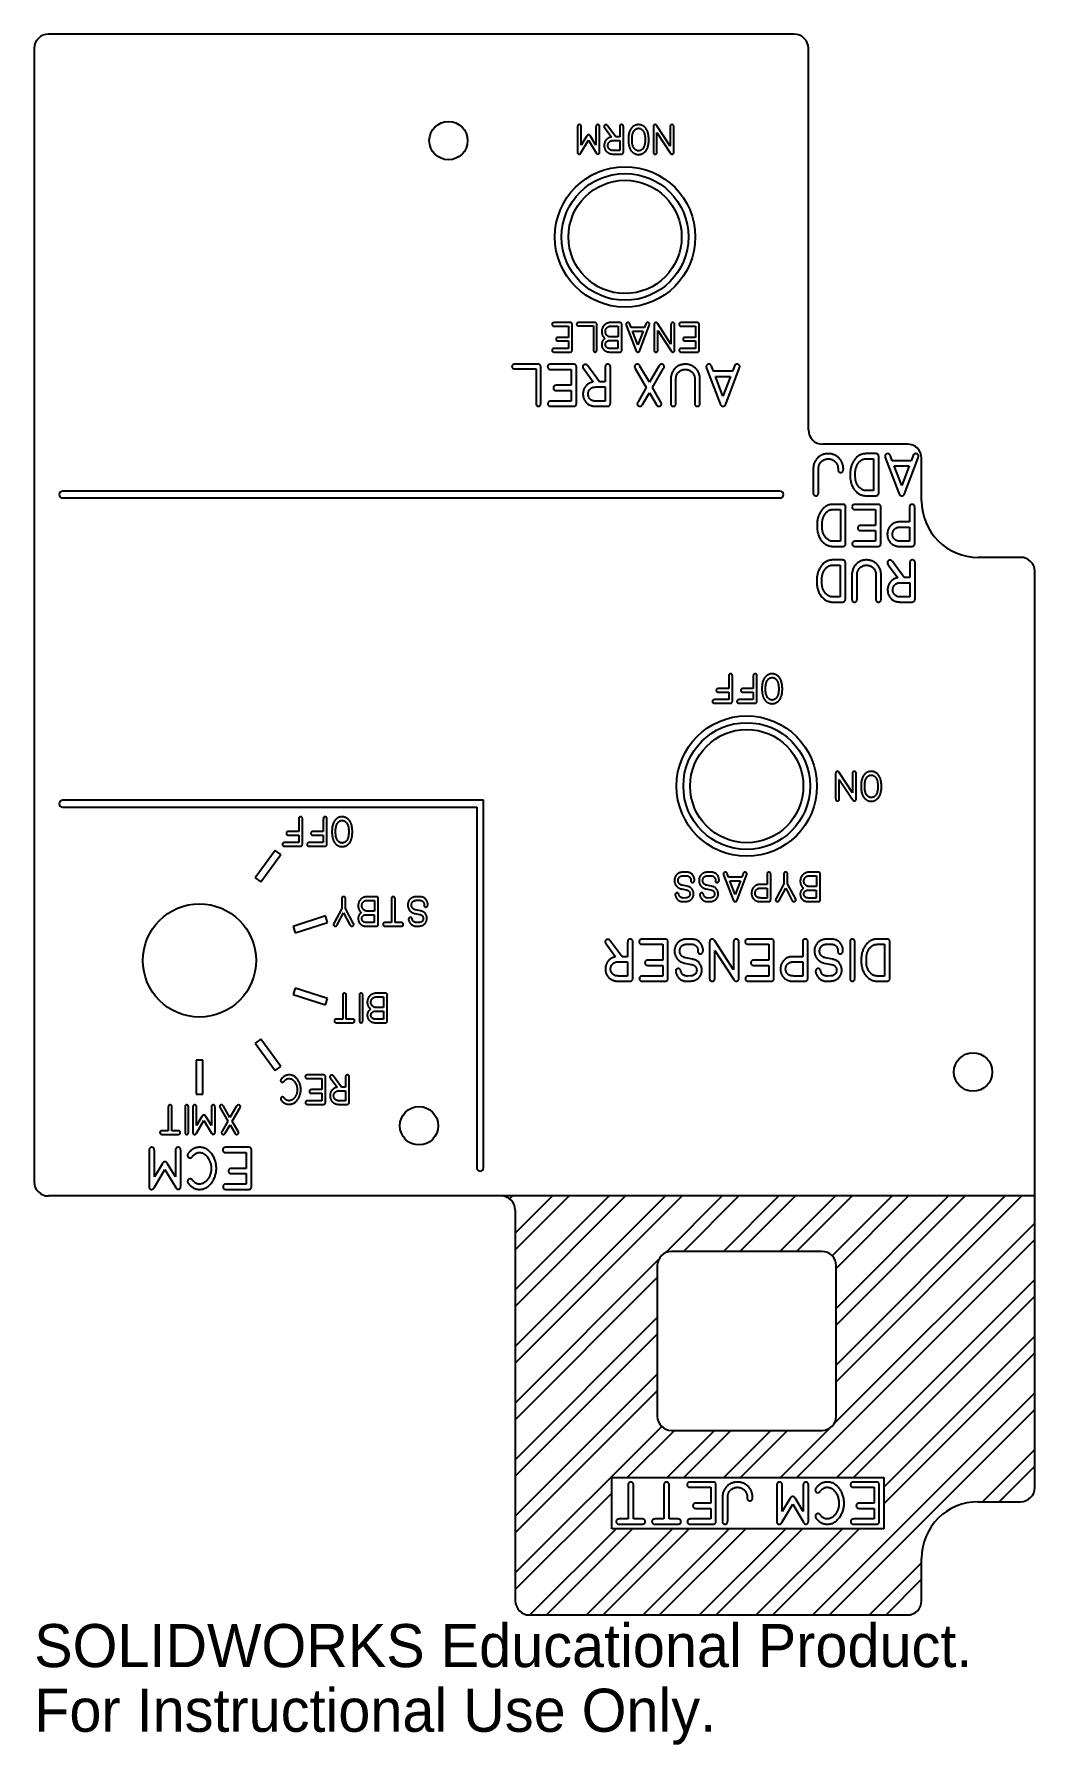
# Model space of a CAD drawing. Header units: inches. Extents: x -2.21 to 2.21, y -8.03 to -0.48.
import ezdxf

# ---------------------------------------------------------------- set-up
doc = ezdxf.new("R2010")
doc.units = ezdxf.units.IN
doc.header["$MEASUREMENT"] = 0
doc.styles.add('SLDTEXTSTYLE0', font='Arail.ttf')

msp = doc.modelspace()

# ---------------------------------------------------------------- texts
at = {"color": 7, "linetype": 'Continuous', "char_height": 0.1903, "attachment_point": 1, "style": 'SLDTEXTSTYLE0'}
for s, insert in [('SOLIDWORKS Educational Product.', (-2.21, -7.5001)), ('For Instructional Use Only.', (-2.21, -7.7856))]:
    msp.add_mtext(s, dxfattribs=dict(at, insert=insert))

# ---------------------------------------------------------------- linework, layer by layer
at = {"color": 1, "linetype": 'Continuous', "lineweight": 25}
for p, q in [((1.1475, -0.48), (-2.1475, -0.48)), ((-2.21, -0.5425), (-2.21, -5.5475)), ((1.21, -2.2275), (1.21, -0.5425)), ((0.1901, -0.8882), (0.1901, -1.0009)), ((0.2062, -0.9706), (0.2062, -0.8891)), ((0.2716, -0.8895), (0.2716, -0.9706)), ((0.2877, -0.9988), (0.2877, -0.8899)), ((0.3101, -0.8939), (0.3394, -0.9341)), ((0.3593, -0.9336), (0.3229, -0.8844)), ((0.3766, -0.8898), (0.3766, -0.9336)), ((0.3926, -0.9981), (0.3926, -0.8906)), ((0.525, -0.8884), (0.525, -0.9997)), ((0.5992, -0.9743), (0.5411, -0.8844)), ((0.5992, -0.8886), (0.5992, -0.9743)), ((0.6153, -0.9993), (0.6153, -0.8897)), ((0.2054, -1.0042), (0.2389, -0.948)), ((0.2301, -0.931), (0.2062, -0.9706)), ((0.2389, -0.948), (0.2724, -1.0035)), ((0.2716, -0.9706), (0.2473, -0.93)), ((0.3485, -0.9496), (0.3766, -0.9496)), ((0.3766, -0.9336), (0.3593, -0.9336)), ((0.3766, -0.9496), (0.3766, -0.9933)), ((0.5411, -0.999), (0.5411, -0.9146)), ((0.5411, -0.9146), (0.5994, -1.0038)), ((0.3766, -0.9933), (0.3471, -0.9933)), ((0.3477, -1.0094), (0.3808, -1.0094)), ((0.4596, -1.0112), (0.4596, -1.0112)), ((0.0879, -1.7694), (0.1503, -1.7694)), ((0.1561, -1.7533), (0.0889, -1.7533)), ((0.1503, -1.7694), (0.1503, -1.8185)), ((0.1664, -1.873), (0.1664, -1.764)), ((0.1954, -1.7676), (0.2607, -1.7676)), ((0.266, -1.7533), (0.1968, -1.7533)), ((0.2607, -1.7676), (0.2607, -1.8747)), ((0.275, -1.8747), (0.275, -1.7629)), ((0.3753, -1.7533), (0.3392, -1.7533)), ((0.3394, -1.7694), (0.3693, -1.7694)), ((0.3693, -1.7694), (0.3693, -1.8167)), ((0.3855, -1.8736), (0.3855, -1.7636)), ((0.4056, -1.7652), (0.4478, -1.8755)), ((0.4271, -1.775), (0.4214, -1.7598)), ((0.4857, -1.775), (0.4271, -1.775)), ((0.4566, -1.8522), (0.4335, -1.7911)), ((0.4335, -1.7911), (0.4797, -1.7911)), ((0.4797, -1.7911), (0.4566, -1.8522)), ((0.465, -1.8773), (0.5069, -1.7666)), ((0.492, -1.7589), (0.4857, -1.775)), ((0.5286, -1.7624), (0.5286, -1.8737)), ((0.6029, -1.8483), (0.5447, -1.7585)), ((0.5447, -1.873), (0.5447, -1.7886)), ((0.5447, -1.7886), (0.6031, -1.8779)), ((0.6029, -1.7626), (0.6029, -1.8483)), ((0.6189, -1.8734), (0.6189, -1.7638)), ((0.6491, -1.7694), (0.7115, -1.7694)), ((0.7173, -1.7533), (0.6501, -1.7533)), ((0.7115, -1.7694), (0.7115, -1.8185)), ((0.7275, -1.873), (0.7275, -1.764)), ((0.0881, -1.8834), (0.1557, -1.8834)), ((0.1503, -1.8674), (0.0889, -1.8674)), ((0.1053, -1.8346), (0.1503, -1.8346)), ((0.1503, -1.8185), (0.1061, -1.8185)), ((0.1503, -1.8346), (0.1503, -1.8674)), ((0.3315, -1.8834), (0.3756, -1.8834)), ((0.3329, -1.8327), (0.3679, -1.8327)), ((0.3679, -1.8674), (0.3333, -1.8674)), ((0.3693, -1.8167), (0.3376, -1.8167)), ((0.3679, -1.8327), (0.3679, -1.8674)), ((0.6493, -1.8834), (0.7169, -1.8834)), ((0.7115, -1.8674), (0.6501, -1.8674)), ((0.6665, -1.8346), (0.7115, -1.8346)), ((0.7115, -1.8185), (0.6673, -1.8185)), ((0.7115, -1.8346), (0.7115, -1.8674)), ((-0.0862, -1.9576), (0.0071, -1.9576)), ((0.0146, -1.9372), (-0.0843, -1.9372)), ((0.0071, -1.9576), (0.0071, -2.1106)), ((0.0274, -2.1106), (0.0274, -1.951)), ((0.0731, -1.9602), (0.1622, -1.9602)), ((0.1705, -1.9372), (0.0745, -1.9372)), ((0.1622, -1.9602), (0.1622, -2.0303)), ((0.1852, -2.1082), (0.1852, -1.9524)), ((0.2172, -1.9581), (0.2591, -2.0156)), ((0.2875, -2.0148), (0.2355, -1.9445)), ((0.3122, -1.9523), (0.3122, -2.0148)), ((0.3352, -2.107), (0.3352, -1.9534)), ((0.4453, -1.9564), (0.494, -2.0394)), ((0.5074, -2.0163), (0.466, -1.9454)), ((0.5489, -1.9457), (0.5074, -2.0163)), ((0.5208, -2.0394), (0.5691, -1.9581)), ((0.7597, -1.9542), (0.82, -2.1117)), ((0.7904, -1.9682), (0.7823, -1.9465)), ((0.8446, -2.1143), (0.9044, -1.9561)), ((0.8831, -1.9451), (0.8742, -1.9682)), ((0.1622, -2.0303), (0.0991, -2.0303)), ((0.2722, -2.0377), (0.3122, -2.0377)), ((0.3122, -2.0148), (0.2875, -2.0148)), ((0.3122, -2.0377), (0.3122, -2.1001)), ((0.6019, -2.0043), (0.6019, -2.1078)), ((0.6248, -2.1078), (0.6248, -2.0068)), ((0.7079, -2.006), (0.7079, -2.1092)), ((0.7309, -2.1098), (0.7309, -2.0054)), ((0.8742, -1.9682), (0.7904, -1.9682)), ((0.8326, -2.0784), (0.7996, -1.9912)), ((0.7996, -1.9912), (0.8655, -1.9912)), ((0.8655, -1.9912), (0.8326, -2.0784)), ((0.1622, -2.1001), (0.0745, -2.1001)), ((0.098, -2.0533), (0.1622, -2.0533)), ((0.1622, -2.0533), (0.1622, -2.1001)), ((0.3122, -2.1001), (0.2702, -2.1001)), ((0.494, -2.0394), (0.4574, -2.103)), ((0.4769, -2.1157), (0.5076, -2.0631)), ((0.5076, -2.0631), (0.537, -2.1137)), ((0.5584, -2.1042), (0.5208, -2.0394)), ((0.0734, -2.1231), (0.17, -2.1231)), ((0.271, -2.1231), (0.3183, -2.1231)), ((1.6475, -2.29), (1.2725, -2.29)), ((1.5062, -2.3321), (1.4668, -2.3321)), ((1.5802, -2.3631), (1.5721, -2.3414)), ((1.6729, -2.34), (1.664, -2.3631)), ((1.2313, -2.4017), (1.2313, -2.5036)), ((1.2542, -2.5033), (1.2542, -2.405)), ((1.4668, -2.3551), (1.4977, -2.3551)), ((1.4977, -2.3551), (1.4977, -2.495)), ((1.5206, -2.5035), (1.5206, -2.349)), ((1.5494, -2.3491), (1.6098, -2.5066)), ((1.664, -2.3631), (1.5802, -2.3631)), ((1.6223, -2.4733), (1.5894, -2.3861)), ((1.5894, -2.3861), (1.6553, -2.3861)), ((1.6553, -2.3861), (1.6223, -2.4733)), ((1.6343, -2.5092), (1.6941, -2.351)), ((1.71, -2.54), (1.71, -2.3525)), ((1.085, -2.4979), (-2.085, -2.4979)), ((-2.085, -2.5279), (1.085, -2.5279)), ((1.3601, -2.5559), (1.3207, -2.5559)), ((1.515, -2.5559), (1.419, -2.5559)), ((1.4977, -2.495), (1.4665, -2.495)), ((1.4674, -2.518), (1.5057, -2.518)), ((1.3207, -2.5789), (1.3515, -2.5789)), ((1.3515, -2.5789), (1.3515, -2.7189)), ((1.3745, -2.7273), (1.3745, -2.5728)), ((1.4176, -2.5789), (1.5067, -2.5789)), ((1.5067, -2.5789), (1.5067, -2.649)), ((1.5297, -2.7269), (1.5297, -2.5711)), ((1.6567, -2.6335), (1.6171, -2.6335)), ((1.6567, -2.5705), (1.6567, -2.6335)), ((1.6797, -2.725), (1.6797, -2.5688)), ((1.3515, -2.7189), (1.3204, -2.7189)), ((1.5067, -2.7189), (1.419, -2.7189)), ((1.4425, -2.672), (1.5067, -2.672)), ((1.5067, -2.649), (1.4436, -2.649)), ((1.5067, -2.672), (1.5067, -2.7189)), ((1.6148, -2.6565), (1.6567, -2.6565)), ((1.6567, -2.7189), (1.6165, -2.7189)), ((1.6567, -2.6565), (1.6567, -2.7189)), ((1.3212, -2.7418), (1.3596, -2.7418)), ((1.4179, -2.7418), (1.5145, -2.7418)), ((1.6156, -2.7418), (1.6611, -2.7418)), ((2.1475, -2.79), (1.96, -2.79)), ((1.3588, -2.8016), (1.3194, -2.8016)), ((1.3194, -2.8245), (1.3503, -2.8245)), ((1.3503, -2.8245), (1.3503, -2.9645)), ((1.3732, -2.973), (1.3732, -2.8184)), ((1.402, -2.8687), (1.402, -2.9722)), ((1.531, -2.9742), (1.531, -2.8698)), ((1.563, -2.8224), (1.6048, -2.88)), ((1.6333, -2.8791), (1.5813, -2.8089)), ((1.658, -2.8167), (1.658, -2.8791)), ((1.6809, -2.9713), (1.6809, -2.8177)), ((2.21, -6.8975), (2.21, -2.8525)), ((1.4249, -2.9722), (1.4249, -2.8712)), ((1.508, -2.8704), (1.508, -2.9736)), ((1.6179, -2.9021), (1.658, -2.9021)), ((1.658, -2.8791), (1.6333, -2.8791)), ((1.658, -2.9021), (1.658, -2.9645)), ((1.3503, -2.9645), (1.3191, -2.9645)), ((1.3199, -2.9874), (1.3583, -2.9874)), ((1.658, -2.9645), (1.6159, -2.9645)), ((1.6168, -2.9874), (1.6641, -2.9874)), ((0.858, -3.3148), (0.858, -3.3694)), ((0.874, -3.4235), (0.874, -3.3148)), ((0.9666, -3.3148), (0.9666, -3.3694)), ((0.9826, -3.4235), (0.9826, -3.3148)), ((0.814, -3.3855), (0.858, -3.3855)), ((0.858, -3.3694), (0.8146, -3.3694)), ((0.858, -3.3855), (0.858, -3.4183)), ((0.9226, -3.3855), (0.9666, -3.3855)), ((0.9666, -3.3694), (0.9232, -3.3694)), ((0.9666, -3.3855), (0.9666, -3.4183)), ((0.858, -3.4183), (0.7962, -3.4183)), ((0.7962, -3.4344), (0.8626, -3.4344)), ((0.9666, -3.4183), (0.9048, -3.4183)), ((0.9048, -3.4344), (0.9712, -3.4344)), ((1.0496, -3.4362), (1.0496, -3.4362)), ((1.3303, -3.7442), (1.3303, -3.8555)), ((1.4045, -3.8301), (1.3464, -3.7402)), ((1.3464, -3.8548), (1.3464, -3.7704)), ((1.3464, -3.7704), (1.4047, -3.8596)), ((1.4045, -3.7444), (1.4045, -3.8301)), ((1.4206, -3.8551), (1.4206, -3.7456)), ((-0.2252, -3.8627), (-2.085, -3.8627)), ((-2.085, -3.8927), (-0.2552, -3.8927)), ((-0.2552, -3.8927), (-0.2552, -5.485)), ((-0.2252, -5.485), (-0.2252, -3.8627)), ((1.4876, -3.867), (1.4876, -3.867)), ((-1.0414, -4.0007), (-1.0848, -4.0007)), ((-1.0414, -3.9461), (-1.0414, -4.0007)), ((-1.0253, -4.0548), (-1.0253, -3.9461)), ((-0.9328, -4.0007), (-0.9762, -4.0007)), ((-0.9328, -3.9461), (-0.9328, -4.0007)), ((-0.9167, -4.0548), (-0.9167, -3.9461)), ((-1.1032, -4.0657), (-1.0368, -4.0657)), ((-1.0414, -4.0496), (-1.1031, -4.0496)), ((-1.0854, -4.0168), (-1.0414, -4.0168)), ((-1.0414, -4.0168), (-1.0414, -4.0496)), ((-0.9946, -4.0657), (-0.9282, -4.0657)), ((-0.9328, -4.0496), (-0.9945, -4.0496)), ((-0.9768, -4.0168), (-0.9328, -4.0168)), ((-0.9328, -4.0168), (-0.9328, -4.0496)), ((-0.8497, -4.0675), (-0.8497, -4.0675)), ((-1.1453, -4.0839), (-1.2335, -4.2052)), ((-1.2092, -4.2228), (-1.1211, -4.1015)), ((-1.1211, -4.1015), (-1.1453, -4.0839)), ((-1.2335, -4.2052), (-1.2092, -4.2228)), ((0.6694, -4.1801), (0.6567, -4.1801)), ((0.6575, -4.1958), (0.6692, -4.1958)), ((0.6903, -4.216), (0.6903, -4.2175)), ((0.778, -4.1801), (0.7653, -4.1801)), ((0.7661, -4.1958), (0.7778, -4.1958)), ((0.7989, -4.216), (0.7989, -4.2175)), ((0.8354, -4.192), (0.8776, -4.3023)), ((0.8569, -4.2018), (0.8512, -4.1866)), ((0.9155, -4.2018), (0.8569, -4.2018)), ((0.8633, -4.2179), (0.9095, -4.2179)), ((0.8864, -4.279), (0.8633, -4.2179)), ((0.9095, -4.2179), (0.8864, -4.279)), ((0.8948, -4.3041), (0.9367, -4.1933)), ((0.9218, -4.1857), (0.9155, -4.2018)), ((1.0272, -4.1903), (1.0272, -4.2344)), ((1.0433, -4.2984), (1.0433, -4.1891)), ((1.1014, -4.1898), (1.1014, -4.2316)), ((1.1175, -4.2316), (1.1175, -4.1892)), ((1.2523, -4.1801), (1.2161, -4.1801)), ((1.2163, -4.1962), (1.2462, -4.1962)), ((1.2462, -4.1962), (1.2462, -4.2435)), ((1.2624, -4.3004), (1.2625, -4.1904)), ((-0.8513, -4.2982), (-0.8513, -4.3401)), ((-0.8352, -4.3401), (-0.8352, -4.2976)), ((-0.7005, -4.2885), (-0.7366, -4.2885)), ((-0.7364, -4.3046), (-0.7065, -4.3046)), ((-0.7065, -4.3046), (-0.7065, -4.3519)), ((-0.6903, -4.4088), (-0.6903, -4.2988)), ((-0.6323, -4.2984), (-0.6323, -4.4026)), ((-0.6162, -4.4026), (-0.6162, -4.2994)), ((-0.5086, -4.2885), (-0.5213, -4.2885)), ((-0.5205, -4.3042), (-0.5088, -4.3042)), ((0.6488, -4.2539), (0.67, -4.2583)), ((0.6739, -4.2424), (0.6528, -4.2379)), ((0.6585, -4.2942), (0.6576, -4.2942)), ((0.6683, -4.2941), (0.6585, -4.2942)), ((0.7574, -4.2539), (0.7786, -4.2583)), ((0.7825, -4.2424), (0.7615, -4.2379)), ((0.7672, -4.2942), (0.7662, -4.2942)), ((0.7769, -4.2941), (0.7672, -4.2942)), ((0.9979, -4.2505), (1.0272, -4.2505)), ((1.0272, -4.2942), (0.9991, -4.2942)), ((1.0272, -4.2344), (0.9995, -4.2344)), ((1.0272, -4.2505), (1.0272, -4.2942)), ((1.0676, -4.296), (1.0672, -4.2966)), ((1.1014, -4.2316), (1.0676, -4.296)), ((1.0813, -4.3047), (1.1096, -4.2514)), ((1.1096, -4.2514), (1.1374, -4.3039)), ((1.1523, -4.2968), (1.1175, -4.2316)), ((1.1527, -4.2976), (1.1523, -4.2968)), ((1.2099, -4.2595), (1.2449, -4.2595)), ((1.2449, -4.2942), (1.2102, -4.2942)), ((1.2462, -4.2435), (1.2146, -4.2435)), ((1.2449, -4.2595), (1.2449, -4.2942)), ((-0.9235, -4.3734), (-1.0662, -4.4198)), ((-0.9142, -4.4019), (-0.9235, -4.3734)), ((-0.8513, -4.3401), (-0.8851, -4.4044)), ((-0.8714, -4.4131), (-0.8432, -4.3598)), ((-0.8432, -4.3598), (-0.8153, -4.4123)), ((-0.8004, -4.4052), (-0.8352, -4.3401)), ((-0.7429, -4.3679), (-0.7079, -4.3679)), ((-0.7065, -4.3519), (-0.7382, -4.3519)), ((-0.7079, -4.3679), (-0.7079, -4.4026)), ((-0.5291, -4.3623), (-0.508, -4.3667)), ((-0.5041, -4.3508), (-0.5251, -4.3463)), ((-0.4876, -4.3244), (-0.4876, -4.3259)), ((0.6556, -4.3102), (0.6568, -4.3102)), ((0.6568, -4.3102), (0.6694, -4.3096)), ((0.7642, -4.3102), (0.7654, -4.3102)), ((0.7654, -4.3102), (0.778, -4.3096)), ((0.9985, -4.3102), (1.0303, -4.3102)), ((1.2085, -4.3102), (1.2525, -4.3102)), ((-1.0662, -4.4198), (-1.0569, -4.4483)), ((-1.0569, -4.4483), (-0.9142, -4.4019)), ((-0.8851, -4.4044), (-0.8855, -4.405)), ((-0.8001, -4.406), (-0.8004, -4.4052)), ((-0.7443, -4.4186), (-0.7003, -4.4186)), ((-0.7079, -4.4026), (-0.7425, -4.4026)), ((-0.6591, -4.4186), (-0.5908, -4.4186)), ((-0.6323, -4.4026), (-0.6585, -4.4026)), ((-0.5898, -4.4026), (-0.6162, -4.4026)), ((-0.5224, -4.4186), (-0.5212, -4.4186)), ((-0.5212, -4.4186), (-0.5086, -4.418)), ((-0.5194, -4.4027), (-0.5204, -4.4027)), ((-0.5097, -4.4025), (-0.5194, -4.4027)), ((0.3164, -4.4966), (0.3582, -4.5541)), ((0.3867, -4.5533), (0.3347, -4.4831)), ((0.4114, -4.4908), (0.4114, -4.5533)), ((0.4343, -4.6455), (0.4343, -4.4919)), ((0.4775, -4.4987), (0.5666, -4.4987)), ((0.5748, -4.4757), (0.4789, -4.4757)), ((0.5666, -4.4987), (0.5666, -4.5688)), ((0.5895, -4.6467), (0.5895, -4.4909)), ((0.6915, -4.4757), (0.6734, -4.4757)), ((0.6746, -4.4982), (0.6913, -4.4982)), ((0.7214, -4.527), (0.7214, -4.5292)), ((0.7734, -4.4887), (0.7734, -4.6477)), ((0.8795, -4.6114), (0.7964, -4.4831)), ((0.7964, -4.6467), (0.7964, -4.5262)), ((0.7964, -4.5262), (0.8798, -4.6536)), ((0.8795, -4.489), (0.8795, -4.6114)), ((0.9024, -4.6472), (0.9024, -4.4907)), ((0.9455, -4.4987), (1.0346, -4.4987)), ((1.0429, -4.4757), (0.9469, -4.4757)), ((1.0346, -4.4987), (1.0346, -4.5688)), ((1.0576, -4.6467), (1.0576, -4.4909)), ((1.1846, -4.4903), (1.1846, -4.5533)), ((1.2076, -4.6447), (1.2076, -4.4886)), ((1.3096, -4.4757), (1.2914, -4.4757)), ((1.2926, -4.4982), (1.3093, -4.4982)), ((1.3395, -4.527), (1.3395, -4.5292)), ((1.3941, -4.4885), (1.3941, -4.6491)), ((1.4145, -4.6483), (1.4145, -4.4885)), ((1.5552, -4.4757), (1.5158, -4.4757)), ((1.5158, -4.4987), (1.5467, -4.4987)), ((1.5467, -4.4987), (1.5467, -4.6386)), ((1.5696, -4.6471), (1.5696, -4.4926)), ((0.3713, -4.5763), (0.4114, -4.5763)), ((0.4114, -4.5533), (0.3867, -4.5533)), ((0.4114, -4.5763), (0.4114, -4.6386)), ((0.5023, -4.5918), (0.5666, -4.5918)), ((0.5666, -4.5688), (0.5034, -4.5688)), ((0.5666, -4.5918), (0.5666, -4.6386)), ((0.6622, -4.5812), (0.6924, -4.5873)), ((0.6979, -4.5647), (0.6679, -4.5582)), ((0.9704, -4.5918), (1.0346, -4.5918)), ((1.0346, -4.5688), (0.9715, -4.5688)), ((1.0346, -4.5918), (1.0346, -4.6386)), ((1.1427, -4.5763), (1.1846, -4.5763)), ((1.1846, -4.5533), (1.145, -4.5533)), ((1.1846, -4.5763), (1.1846, -4.6386)), ((1.2802, -4.5812), (1.3104, -4.5873)), ((1.316, -4.5647), (1.286, -4.5582)), ((0.4114, -4.6386), (0.3693, -4.6386)), ((0.3702, -4.6616), (0.4175, -4.6616)), ((0.4777, -4.6616), (0.5743, -4.6616)), ((0.5666, -4.6386), (0.4789, -4.6386)), ((0.6719, -4.6616), (0.6735, -4.6616)), ((0.6735, -4.6616), (0.6915, -4.6607)), ((0.6761, -4.6388), (0.6747, -4.6388)), ((0.69, -4.6385), (0.6761, -4.6388)), ((0.9458, -4.6616), (1.0424, -4.6616)), ((1.0346, -4.6386), (0.9469, -4.6386)), ((1.1435, -4.6616), (1.1891, -4.6616)), ((1.1846, -4.6386), (1.1444, -4.6386)), ((1.2899, -4.6616), (1.2916, -4.6616)), ((1.2916, -4.6616), (1.3096, -4.6607)), ((1.2941, -4.6388), (1.2927, -4.6388)), ((1.3081, -4.6385), (1.2941, -4.6388)), ((1.5467, -4.6386), (1.5156, -4.6386)), ((1.5164, -4.6616), (1.5547, -4.6616)), ((-1.0569, -4.6917), (-1.0662, -4.7202)), ((-1.0662, -4.7202), (-0.9235, -4.7666)), ((-0.9142, -4.7381), (-1.0569, -4.6917)), ((-0.9235, -4.7666), (-0.9142, -4.7381)), ((-0.8473, -4.7247), (-0.8473, -4.8288)), ((-0.8312, -4.8288), (-0.8312, -4.7256)), ((-0.7731, -4.7237), (-0.7731, -4.8361)), ((-0.7588, -4.8356), (-0.7588, -4.7237)), ((-0.6603, -4.7148), (-0.6964, -4.7148)), ((-0.6962, -4.7308), (-0.6663, -4.7308)), ((-0.6663, -4.7308), (-0.6663, -4.7781)), ((-0.6501, -4.835), (-0.6501, -4.725)), ((-0.8473, -4.8288), (-0.8735, -4.8288)), ((-0.8048, -4.8288), (-0.8312, -4.8288)), ((-0.7027, -4.7942), (-0.6677, -4.7942)), ((-0.6677, -4.8288), (-0.7023, -4.8288)), ((-0.6663, -4.7781), (-0.698, -4.7781)), ((-0.6677, -4.7942), (-0.6677, -4.8288)), ((-0.8741, -4.8449), (-0.8058, -4.8449)), ((-0.7041, -4.8449), (-0.6601, -4.8449)), ((-1.2092, -4.9172), (-1.2335, -4.9348)), ((-1.2335, -4.9348), (-1.1453, -5.0561)), ((-1.1211, -5.0385), (-1.2092, -4.9172)), ((-1.465, -5.01), (-1.495, -5.01)), ((-1.495, -5.01), (-1.495, -5.16)), ((-1.465, -5.16), (-1.465, -5.01)), ((-1.1453, -5.0561), (-1.1211, -5.0385)), ((-1.0019, -5.0913), (-0.9395, -5.0913)), ((-0.9338, -5.0753), (-1.0009, -5.0753)), ((-0.9395, -5.0913), (-0.9395, -5.1404)), ((-0.9235, -5.1949), (-0.9235, -5.0859)), ((-0.9011, -5.0899), (-0.8718, -5.1301)), ((-0.8519, -5.1296), (-0.8882, -5.0804)), ((-0.8346, -5.1296), (-0.8519, -5.1296)), ((-0.8346, -5.0858), (-0.8346, -5.1296)), ((-0.8185, -5.1941), (-0.8185, -5.0866)), ((-1.495, -5.16), (-1.465, -5.16)), ((-1.0847, -5.2054), (-1.0847, -5.2054)), ((-1.0017, -5.2054), (-0.9341, -5.2054)), ((-0.9395, -5.1893), (-1.0009, -5.1893)), ((-0.9845, -5.1565), (-0.9395, -5.1565)), ((-0.9395, -5.1404), (-0.9837, -5.1404)), ((-0.9395, -5.1565), (-0.9395, -5.1893)), ((-0.8346, -5.1893), (-0.864, -5.1893)), ((-0.8634, -5.2054), (-0.8303, -5.2054)), ((-0.8626, -5.1456), (-0.8346, -5.1456)), ((-0.8346, -5.1456), (-0.8346, -5.1893)), ((-1.6175, -5.2178), (-1.6175, -5.3219)), ((-1.6014, -5.3219), (-1.6014, -5.2188)), ((-1.5432, -5.2168), (-1.5432, -5.3293)), ((-1.529, -5.3287), (-1.529, -5.2168)), ((-1.5089, -5.2168), (-1.5089, -5.3295)), ((-1.4936, -5.3328), (-1.4601, -5.2766)), ((-1.4928, -5.2993), (-1.4928, -5.2177)), ((-1.4689, -5.2596), (-1.4928, -5.2993)), ((-1.4601, -5.2766), (-1.4266, -5.3321)), ((-1.4274, -5.2993), (-1.4517, -5.2586)), ((-1.4274, -5.2181), (-1.4274, -5.2993)), ((-1.4113, -5.3274), (-1.4113, -5.2185)), ((-1.3885, -5.2213), (-1.3545, -5.2794)), ((-1.3545, -5.2794), (-1.3801, -5.324)), ((-1.3451, -5.2633), (-1.374, -5.2136)), ((-1.316, -5.2138), (-1.3451, -5.2633)), ((-1.3357, -5.2794), (-1.3019, -5.2225)), ((-1.3094, -5.3248), (-1.3357, -5.2794)), ((-1.6443, -5.338), (-1.576, -5.338)), ((-1.6175, -5.3219), (-1.6437, -5.3219)), ((-1.575, -5.3219), (-1.6014, -5.3219)), ((-1.3664, -5.3328), (-1.3449, -5.296)), ((-1.3449, -5.296), (-1.3244, -5.3314)), ((-1.7022, -5.4077), (-1.7022, -5.5687)), ((-1.6793, -5.5255), (-1.6793, -5.409)), ((-1.5859, -5.4096), (-1.5859, -5.5255)), ((-1.5629, -5.5657), (-1.5629, -5.4102)), ((-1.3621, -5.4179), (-1.273, -5.4179)), ((-1.2647, -5.395), (-1.3607, -5.395)), ((-1.273, -5.4179), (-1.273, -5.4881)), ((-1.25, -5.5659), (-1.25, -5.4102)), ((-1.6804, -5.5735), (-1.6326, -5.4931)), ((-1.6452, -5.4688), (-1.6793, -5.5255)), ((-1.6326, -5.4931), (-1.5848, -5.5724)), ((-1.5859, -5.5255), (-1.6205, -5.4674)), ((-1.3372, -5.511), (-1.273, -5.511)), ((-1.273, -5.4881), (-1.3361, -5.4881)), ((-1.273, -5.511), (-1.273, -5.5579)), ((-1.4804, -5.5808), (-1.4803, -5.5808)), ((-1.3618, -5.5808), (-1.2652, -5.5808)), ((-1.273, -5.5579), (-1.3607, -5.5579)), ((2.21, -5.61), (-2.1475, -5.61)), ((-0.1099, -5.6226), (-0.0973, -5.61)), ((-0.085, -6.0977), (0.4027, -5.61)), ((-0.085, -6.2744), (0.5794, -5.61)), ((-0.085, -5.8477), (0.1527, -5.61)), ((-0.085, -6.0244), (0.3294, -5.61)), ((-0.085, -5.7744), (0.0794, -5.61)), ((-0.085, -6.3477), (0.6527, -5.61)), ((0.5786, -5.8609), (0.8294, -5.61)), ((0.6577, -5.855), (0.9027, -5.61)), ((0.8344, -5.855), (1.0794, -5.61)), ((0.9077, -5.855), (1.1527, -5.61)), ((1.0844, -5.855), (1.3294, -5.61)), ((1.1577, -5.855), (1.4027, -5.61)), ((1.3151, -5.8743), (1.5794, -5.61)), ((1.3325, -6.1802), (1.9027, -5.61)), ((1.3325, -6.1069), (1.8294, -5.61)), ((1.3325, -6.4302), (2.1527, -5.61)), ((1.3325, -6.3569), (2.0794, -5.61)), ((1.3325, -5.9302), (1.6527, -5.61)), ((-0.085, -5.6725), (-0.085, -7.3975)), ((1.3215, -6.618), (2.21, -5.7294)), ((1.1594, -6.8533), (2.21, -5.8027)), ((-0.085, -6.5244), (0.5484, -5.8911)), ((1.27, -5.855), (0.605, -5.855)), ((0.5425, -5.9175), (0.5425, -6.5825)), ((1.3325, -6.5825), (1.3325, -5.9175)), ((-0.085, -6.5977), (0.5425, -5.9702)), ((1.3361, -6.8533), (2.21, -5.9794)), ((1.4094, -6.8533), (2.21, -6.0527)), ((-0.085, -6.7744), (0.5425, -6.1469)), ((-0.085, -6.8477), (0.5425, -6.2202)), ((1.5431, -6.8963), (2.21, -6.2294)), ((1.5431, -6.9696), (2.21, -6.3027)), ((-0.085, -7.0244), (0.5425, -6.3969)), ((-0.085, -7.0977), (0.5425, -6.4702)), ((1.2294, -7.46), (2.21, -6.4794)), ((1.3027, -7.46), (2.21, -6.5527)), ((-0.085, -7.2744), (0.5618, -6.6276)), ((0.4094, -6.8533), (0.6177, -6.645)), ((0.5861, -6.8533), (0.7944, -6.645)), ((0.605, -6.645), (1.27, -6.645)), ((0.6594, -6.8533), (0.8677, -6.645)), ((0.8361, -6.8533), (1.0444, -6.645)), ((0.9094, -6.8533), (1.1177, -6.645)), ((1.0861, -6.8533), (1.3055, -6.634)), ((1.9794, -6.96), (2.21, -6.7294)), ((0.3412, -7.0792), (0.3412, -6.8533)), ((0.3412, -6.8533), (1.5431, -6.8533)), ((0.7869, -6.8733), (0.6909, -6.8733)), ((1.5084, -6.8733), (1.4124, -6.8733)), ((1.5431, -6.8533), (1.5431, -7.0792)), ((2.0527, -6.96), (2.21, -6.8027)), ((-0.085, -7.3477), (0.3412, -6.9215)), ((0.414, -6.8875), (0.414, -7.0362)), ((0.4369, -7.0362), (0.4369, -6.8888)), ((0.5717, -6.8875), (0.5717, -7.0362)), ((0.5947, -7.0362), (0.5947, -6.8888)), ((0.6895, -6.8962), (0.7786, -6.8962)), ((0.7786, -6.8962), (0.7786, -6.9664)), ((0.8016, -7.0442), (0.8016, -6.8885)), ((0.8303, -6.9429), (0.8303, -7.0448)), ((0.8533, -7.0445), (0.8533, -6.9462)), ((1.0708, -6.886), (1.0708, -7.047)), ((1.0938, -7.0038), (1.0938, -6.8873)), ((1.1279, -6.9471), (1.0938, -7.0038)), ((1.1872, -7.0038), (1.1525, -6.9457)), ((1.1872, -6.8879), (1.1872, -7.0038)), ((1.2102, -7.044), (1.2102, -6.8885)), ((1.411, -6.8962), (1.5001, -6.8962)), ((1.5001, -6.8962), (1.5001, -6.9664)), ((1.5231, -7.0442), (1.5231, -6.8885)), ((0.7144, -6.9893), (0.7786, -6.9893)), ((0.7786, -6.9664), (0.7155, -6.9664)), ((0.7786, -6.9893), (0.7786, -7.0362)), ((1.0927, -7.0518), (1.1405, -6.9714)), ((1.1405, -6.9714), (1.1883, -7.0507)), ((1.4359, -6.9893), (1.5001, -6.9893)), ((1.5001, -6.9664), (1.437, -6.9664)), ((1.5001, -6.9893), (1.5001, -7.0362)), ((1.96, -6.96), (2.1475, -6.96)), ((-0.0206, -7.46), (0.3603, -7.0792)), ((0.0527, -7.46), (0.4335, -7.0792)), ((0.2294, -7.46), (0.6103, -7.0792)), ((0.3027, -7.46), (0.6835, -7.0792)), ((1.5431, -7.0792), (0.3412, -7.0792)), ((0.3757, -7.0592), (0.4732, -7.0592)), ((0.414, -7.0362), (0.3766, -7.0362)), ((0.4746, -7.0362), (0.4369, -7.0362)), ((0.4794, -7.46), (0.8603, -7.0792)), ((0.5335, -7.0592), (0.631, -7.0592)), ((0.5717, -7.0362), (0.5343, -7.0362)), ((0.5527, -7.46), (0.9335, -7.0792)), ((0.6324, -7.0362), (0.5947, -7.0362)), ((0.6898, -7.0592), (0.7864, -7.0592)), ((0.7786, -7.0362), (0.6909, -7.0362)), ((0.7294, -7.46), (1.1103, -7.0792)), ((0.8027, -7.46), (1.1835, -7.0792)), ((0.9794, -7.46), (1.3603, -7.0792)), ((1.0527, -7.46), (1.4335, -7.0792)), ((1.2927, -7.0592), (1.2927, -7.0592)), ((1.4113, -7.0592), (1.5079, -7.0592)), ((1.5001, -7.0362), (1.4124, -7.0362)), ((1.4794, -7.46), (1.71, -7.2294)), ((1.71, -7.3975), (1.71, -7.21)), ((1.5527, -7.46), (1.71, -7.3027)), ((-0.0225, -7.46), (1.6475, -7.46))]:
    msp.add_line(p, q, dxfattribs=at)
for centre, radius in [((-0.38, -0.95), 0.0847), ((0.4, -1.375), 0.31), ((0.4, -1.375), 0.28), ((0.4, -1.375), 0.25), ((0.9375, -3.8), 0.31), ((0.9375, -3.8), 0.28), ((0.9375, -3.8), 0.25), ((-1.48, -4.57), 0.25), ((1.9375, -5.0625), 0.0847), ((-0.51, -5.3), 0.0847)]:
    msp.add_circle(centre, radius, dxfattribs=at)
for centre, radius, start, end in [((-2.1475, -0.5425), 0.0625, 90, 180), ((1.1475, -0.5425), 0.0625, 0, 90), ((1.2725, -2.2275), 0.0625, 180, 270), ((1.6475, -2.3525), 0.0625, 0, 90), ((-2.085, -2.5129), 0.015, 90, 270), ((1.085, -2.5129), 0.015, 270, 90), ((1.96, -2.54), 0.25, 180, 270), ((2.1475, -2.8525), 0.0625, 0, 90), ((-2.085, -3.8777), 0.015, 90, 270), ((-0.2402, -5.485), 0.015, 180, 360), ((-2.1475, -5.5475), 0.0625, 180, 270), ((-0.1475, -5.6725), 0.0625, 0, 90), ((0.605, -5.9175), 0.0625, 90, 180), ((1.27, -5.9175), 0.0625, 0, 90), ((0.605, -6.5825), 0.0625, 180, 270), ((1.27, -6.5825), 0.0625, 270, 0), ((2.1475, -6.8975), 0.0625, 270, 0), ((1.96, -7.21), 0.25, 90, 180), ((-0.0225, -7.3975), 0.0625, 180, 270), ((1.6475, -7.3975), 0.0625, 270, 0)]:
    msp.add_arc(centre, radius, start, end, dxfattribs=at)
for points, knots in [([(0.198, -0.8793), (0.1974, -0.8793), (0.1963, -0.8794), (0.1947, -0.8798), (0.1934, -0.8805), (0.1922, -0.8815), (0.1913, -0.8828), (0.1907, -0.8843), (0.1903, -0.8862), (0.1902, -0.8875), (0.1901, -0.8882)], [0, 0, 0, 0, 0.132713, 0.252265, 0.363903, 0.472404, 0.585277, 0.708362, 0.846212, 1, 1, 1, 1]), ([(0.2056, -0.8832), (0.2052, -0.8827), (0.2044, -0.8815), (0.2027, -0.8803), (0.2005, -0.8795), (0.1989, -0.8793), (0.198, -0.8793)], [0, 0, 0, 0, 0.230738, 0.462129, 0.711791, 1, 1, 1, 1]), ([(0.2062, -0.8891), (0.2062, -0.8884), (0.2062, -0.8871), (0.206, -0.8855), (0.2059, -0.8842), (0.2057, -0.8836), (0.2056, -0.8832)], [0, 0, 0, 0, 0.373746, 0.642778, 0.836324, 1, 1, 1, 1]), ([(0.2723, -0.8836), (0.2722, -0.884), (0.272, -0.8847), (0.2717, -0.886), (0.2716, -0.8876), (0.2716, -0.8888), (0.2716, -0.8895)], [0, 0, 0, 0, 0.195534, 0.395189, 0.647995, 1, 1, 1, 1]), ([(0.2798, -0.8793), (0.279, -0.8793), (0.2774, -0.8795), (0.2752, -0.8804), (0.2734, -0.8817), (0.2727, -0.883), (0.2723, -0.8836)], [0, 0, 0, 0, 0.264173, 0.52785, 0.771962, 1, 1, 1, 1]), ([(0.2877, -0.8899), (0.2876, -0.889), (0.2876, -0.8874), (0.2873, -0.8852), (0.2867, -0.8833), (0.2858, -0.8817), (0.2847, -0.8805), (0.2833, -0.8797), (0.2816, -0.8793), (0.2804, -0.8793), (0.2798, -0.8793)], [0, 0, 0, 0, 0.16895, 0.315731, 0.445127, 0.5584, 0.663647, 0.767004, 0.877117, 1, 1, 1, 1]), ([(0.3154, -0.8799), (0.3149, -0.88), (0.3138, -0.88), (0.3122, -0.8805), (0.3108, -0.8812), (0.3096, -0.8821), (0.3085, -0.8833), (0.3078, -0.8846), (0.3073, -0.8861), (0.3072, -0.8871), (0.3072, -0.8877)], [0, 0, 0, 0, 0.1356461, 0.2617212, 0.3844609, 0.5063939, 0.6291335, 0.7479983, 0.8710673, 1, 1, 1, 1]), ([(0.3072, -0.8877), (0.3072, -0.8881), (0.3073, -0.889), (0.3076, -0.8904), (0.3083, -0.8917), (0.309, -0.8925), (0.3093, -0.8929)], [0, 0, 0, 0, 0.226314, 0.465329, 0.719634, 1, 1, 1, 1]), ([(0.3093, -0.8929), (0.3095, -0.8931), (0.3098, -0.8934), (0.31, -0.8937), (0.3101, -0.8939)], [0, 0, 0, 0, 0.599388, 1, 1, 1, 1]), ([(0.3229, -0.8844), (0.3226, -0.884), (0.322, -0.8832), (0.3211, -0.8822), (0.3202, -0.8814), (0.3191, -0.8806), (0.3175, -0.88), (0.3161, -0.88), (0.3154, -0.8799)], [0, 0, 0, 0, 0.167316, 0.314257, 0.44369, 0.554631, 0.763519, 1, 1, 1, 1]), ([(0.3845, -0.8793), (0.3839, -0.8793), (0.3827, -0.8793), (0.381, -0.8797), (0.3796, -0.8805), (0.3784, -0.8817), (0.3776, -0.8833), (0.377, -0.8852), (0.3766, -0.8874), (0.3766, -0.889), (0.3766, -0.8898)], [0, 0, 0, 0, 0.122837, 0.234702, 0.33802, 0.443195, 0.556426, 0.685775, 0.832502, 1, 1, 1, 1]), ([(0.3924, -0.8852), (0.3923, -0.8847), (0.3921, -0.8839), (0.3915, -0.8827), (0.3907, -0.8817), (0.3897, -0.8809), (0.3886, -0.8802), (0.3873, -0.8796), (0.3859, -0.8793), (0.385, -0.8793), (0.3845, -0.8793)], [0, 0, 0, 0, 0.123366, 0.242353, 0.362472, 0.483883, 0.610359, 0.735567, 0.865265, 1, 1, 1, 1]), ([(0.3926, -0.8906), (0.3926, -0.8898), (0.3927, -0.8886), (0.3926, -0.887), (0.3926, -0.8859), (0.3925, -0.8854), (0.3924, -0.8852)], [0, 0, 0, 0, 0.430216, 0.695917, 0.868123, 1, 1, 1, 1]), ([(0.4318, -0.8904), (0.4304, -0.8919), (0.4276, -0.895), (0.4241, -0.9003), (0.4211, -0.9062), (0.4187, -0.9127), (0.4168, -0.9198), (0.4155, -0.9276), (0.4147, -0.936), (0.4146, -0.9417), (0.4146, -0.9447)], [0, 0, 0, 0, 0.1049171, 0.2129477, 0.3252539, 0.4434431, 0.5691427, 0.7031781, 0.8465565, 1, 1, 1, 1]), ([(0.4307, -0.9457), (0.4307, -0.9434), (0.4308, -0.9388), (0.4312, -0.9323), (0.4321, -0.9263), (0.4332, -0.9208), (0.4348, -0.9159), (0.4367, -0.9114), (0.4389, -0.9074), (0.4407, -0.9051), (0.4416, -0.904)], [0, 0, 0, 0, 0.161185, 0.309885, 0.446706, 0.572256, 0.688604, 0.79819, 0.901391, 1, 1, 1, 1]), ([(0.4592, -0.8793), (0.458, -0.8793), (0.4556, -0.8794), (0.452, -0.88), (0.4483, -0.8809), (0.4447, -0.8822), (0.4412, -0.8838), (0.4378, -0.8858), (0.4347, -0.8879), (0.4328, -0.8896), (0.4318, -0.8904)], [0, 0, 0, 0, 0.119017, 0.240186, 0.364724, 0.492817, 0.622161, 0.748262, 0.874612, 1, 1, 1, 1]), ([(0.4416, -0.904), (0.4422, -0.9033), (0.4434, -0.9021), (0.4455, -0.9005), (0.4477, -0.899), (0.45, -0.8977), (0.4524, -0.8967), (0.4548, -0.896), (0.4572, -0.8954), (0.4588, -0.8954), (0.4596, -0.8953)], [0, 0, 0, 0, 0.125943, 0.253592, 0.381875, 0.513444, 0.642703, 0.765426, 0.885106, 1, 1, 1, 1]), ([(0.4922, -0.8956), (0.4912, -0.8944), (0.4892, -0.8921), (0.4856, -0.889), (0.4817, -0.8863), (0.4774, -0.8839), (0.4729, -0.8819), (0.4684, -0.8804), (0.4638, -0.8795), (0.4608, -0.8793), (0.4592, -0.8793)], [0, 0, 0, 0, 0.121092, 0.243919, 0.369915, 0.501016, 0.631465, 0.757614, 0.879349, 1, 1, 1, 1]), ([(0.4596, -0.8953), (0.4605, -0.8954), (0.4624, -0.8955), (0.4651, -0.8961), (0.4678, -0.897), (0.4704, -0.8983), (0.473, -0.8999), (0.4754, -0.9018), (0.4775, -0.9039), (0.4788, -0.9055), (0.4794, -0.9063)], [0, 0, 0, 0, 0.116371, 0.233648, 0.355137, 0.482644, 0.612358, 0.740459, 0.869445, 1, 1, 1, 1]), ([(0.4794, -0.9063), (0.4802, -0.9075), (0.4818, -0.9099), (0.4837, -0.9138), (0.4853, -0.9182), (0.4866, -0.9229), (0.4876, -0.9281), (0.4883, -0.9338), (0.4887, -0.94), (0.4888, -0.9443), (0.4888, -0.9465)], [0, 0, 0, 0, 0.100096, 0.204761, 0.314883, 0.431713, 0.556714, 0.693411, 0.840791, 1, 1, 1, 1]), ([(0.5049, -0.9469), (0.5048, -0.9442), (0.5048, -0.9389), (0.5042, -0.9311), (0.5032, -0.9239), (0.5019, -0.9172), (0.5001, -0.911), (0.4979, -0.9054), (0.4953, -0.9002), (0.4932, -0.8971), (0.4922, -0.8956)], [0, 0, 0, 0, 0.1531172, 0.297146, 0.4320185, 0.5592173, 0.6787301, 0.7909719, 0.8980083, 1, 1, 1, 1]), ([(0.5327, -0.8793), (0.5322, -0.8793), (0.531, -0.8793), (0.5295, -0.8798), (0.5281, -0.8805), (0.527, -0.8815), (0.5261, -0.8828), (0.5255, -0.8844), (0.5251, -0.8863), (0.5251, -0.8877), (0.525, -0.8884)], [0, 0, 0, 0, 0.129681, 0.246526, 0.358508, 0.466217, 0.578973, 0.702474, 0.843136, 1, 1, 1, 1]), ([(0.5411, -0.8844), (0.5405, -0.8836), (0.5394, -0.8821), (0.5373, -0.8804), (0.5351, -0.8794), (0.5335, -0.8793), (0.5327, -0.8793)], [0, 0, 0, 0, 0.290034, 0.543231, 0.774596, 1, 1, 1, 1]), ([(0.6074, -0.8793), (0.6067, -0.8793), (0.6056, -0.8794), (0.6039, -0.8798), (0.6025, -0.8806), (0.6014, -0.8816), (0.6004, -0.883), (0.5998, -0.8846), (0.5994, -0.8865), (0.5993, -0.8878), (0.5992, -0.8886)], [0, 0, 0, 0, 0.132034, 0.251784, 0.362202, 0.471052, 0.584396, 0.708722, 0.845624, 1, 1, 1, 1]), ([(0.6145, -0.8832), (0.6141, -0.8827), (0.6133, -0.8815), (0.6116, -0.8802), (0.6096, -0.8795), (0.6081, -0.8793), (0.6074, -0.8793)], [0, 0, 0, 0, 0.247187, 0.485102, 0.729915, 1, 1, 1, 1]), ([(0.6153, -0.8897), (0.6153, -0.8889), (0.6153, -0.8875), (0.6152, -0.8857), (0.6149, -0.8843), (0.6146, -0.8836), (0.6145, -0.8832)], [0, 0, 0, 0, 0.376449, 0.639047, 0.831738, 1, 1, 1, 1]), ([(0.2391, -0.9241), (0.2386, -0.9241), (0.2377, -0.9241), (0.2365, -0.9243), (0.2354, -0.9247), (0.2343, -0.9252), (0.2334, -0.9262), (0.2324, -0.9274), (0.2313, -0.9291), (0.2305, -0.9303), (0.2301, -0.931)], [0, 0, 0, 0, 0.112445, 0.21645, 0.311298, 0.402519, 0.505251, 0.638112, 0.803125, 1, 1, 1, 1]), ([(0.2473, -0.93), (0.247, -0.9294), (0.2463, -0.9284), (0.2453, -0.9271), (0.2444, -0.926), (0.2432, -0.925), (0.2414, -0.9242), (0.2399, -0.9241), (0.2391, -0.9241)], [0, 0, 0, 0, 0.17998, 0.334171, 0.464622, 0.571081, 0.770118, 1, 1, 1, 1]), ([(0.3394, -0.9341), (0.3382, -0.9344), (0.3359, -0.9349), (0.3325, -0.9359), (0.3294, -0.9372), (0.3264, -0.9386), (0.3236, -0.9404), (0.321, -0.9423), (0.3186, -0.9445), (0.3164, -0.9469), (0.3144, -0.9495), (0.3127, -0.9523), (0.3112, -0.9552), (0.31, -0.9583), (0.309, -0.9615), (0.3083, -0.9648), (0.3079, -0.9683), (0.3078, -0.9707), (0.3078, -0.9719)], [0, 0, 0, 0, 0.067307, 0.132242, 0.195089, 0.256291, 0.317049, 0.37758, 0.437947, 0.499058, 0.559905, 0.6205, 0.681231, 0.741734, 0.803845, 0.867333, 0.932553, 1, 1, 1, 1]), ([(0.3078, -0.9719), (0.3079, -0.9733), (0.308, -0.9759), (0.3085, -0.9798), (0.3094, -0.9835), (0.3107, -0.987), (0.3122, -0.9903), (0.3142, -0.9934), (0.3164, -0.9963), (0.319, -0.9989), (0.3218, -1.0013), (0.3249, -1.0034), (0.3282, -1.0052), (0.3317, -1.0067), (0.3354, -1.0079), (0.3393, -1.0087), (0.3435, -1.0092), (0.3463, -1.0093), (0.3477, -1.0094)], [0, 0, 0, 0, 0.066973, 0.130798, 0.192516, 0.252737, 0.311919, 0.370508, 0.42962, 0.489933, 0.550435, 0.610788, 0.671641, 0.733202, 0.796041, 0.861499, 0.929372, 1, 1, 1, 1]), ([(0.3239, -0.9717), (0.3239, -0.9706), (0.324, -0.9686), (0.3246, -0.9655), (0.3257, -0.9626), (0.3271, -0.9599), (0.3289, -0.9574), (0.3309, -0.9552), (0.3333, -0.9533), (0.3351, -0.9524), (0.336, -0.9519)], [0, 0, 0, 0, 0.129766, 0.254879, 0.378796, 0.503888, 0.628963, 0.751585, 0.874137, 1, 1, 1, 1]), ([(0.3366, -0.9915), (0.3357, -0.991), (0.3338, -0.9901), (0.3314, -0.9882), (0.3292, -0.986), (0.3273, -0.9835), (0.3258, -0.9808), (0.3247, -0.9779), (0.324, -0.9748), (0.3239, -0.9728), (0.3239, -0.9717)], [0, 0, 0, 0, 0.1259376, 0.2487599, 0.3728283, 0.4981563, 0.6240939, 0.747043, 0.871982, 1, 1, 1, 1]), ([(0.336, -0.9519), (0.3368, -0.9515), (0.3385, -0.9507), (0.3407, -0.9501), (0.3427, -0.9499), (0.3444, -0.9497), (0.3464, -0.9497), (0.3478, -0.9496), (0.3485, -0.9496)], [0, 0, 0, 0, 0.211517, 0.424706, 0.540005, 0.674698, 0.828583, 1, 1, 1, 1]), ([(0.4146, -0.9447), (0.4146, -0.9464), (0.4146, -0.9497), (0.4149, -0.9544), (0.4152, -0.959), (0.4157, -0.9634), (0.4164, -0.9677), (0.4172, -0.9717), (0.4181, -0.9755), (0.4193, -0.9792), (0.4205, -0.9827), (0.422, -0.9859), (0.4235, -0.989), (0.4253, -0.9919), (0.4272, -0.9946), (0.4292, -0.9971), (0.4314, -0.9995), (0.433, -1.0009), (0.4338, -1.0016)], [0, 0, 0, 0, 0.0804308, 0.1577442, 0.2319752, 0.3037884, 0.3726824, 0.4389106, 0.5029704, 0.5646876, 0.6241087, 0.6815955, 0.7373862, 0.7919317, 0.8451675, 0.8974794, 0.9488813, 1, 1, 1, 1]), ([(0.444, -0.9885), (0.4429, -0.9874), (0.4407, -0.9852), (0.438, -0.9811), (0.4357, -0.9766), (0.4338, -0.9715), (0.4323, -0.9658), (0.4314, -0.9596), (0.4307, -0.9529), (0.4307, -0.9482), (0.4307, -0.9457)], [0, 0, 0, 0, 0.100871, 0.205152, 0.314772, 0.432547, 0.558901, 0.694635, 0.841464, 1, 1, 1, 1]), ([(0.4888, -0.9465), (0.4888, -0.9488), (0.4887, -0.9531), (0.4881, -0.9594), (0.4872, -0.9653), (0.4859, -0.9708), (0.4843, -0.9757), (0.4823, -0.9801), (0.48, -0.9839), (0.4782, -0.9861), (0.4772, -0.9871)], [0, 0, 0, 0, 0.156015, 0.302721, 0.440716, 0.570083, 0.690884, 0.801727, 0.904106, 1, 1, 1, 1]), ([(0.4894, -0.9981), (0.4906, -0.9967), (0.4931, -0.9936), (0.4962, -0.9885), (0.4989, -0.9828), (0.5011, -0.9766), (0.5028, -0.9698), (0.504, -0.9626), (0.5047, -0.9549), (0.5048, -0.9497), (0.5049, -0.9469)], [0, 0, 0, 0, 0.105705, 0.215134, 0.329018, 0.449631, 0.576639, 0.710541, 0.851416, 1, 1, 1, 1]), ([(0.1901, -1.0009), (0.1901, -1.0016), (0.1901, -1.0029), (0.1904, -1.0047), (0.1909, -1.0062), (0.1918, -1.0075), (0.1929, -1.0084), (0.1943, -1.009), (0.1959, -1.0094), (0.197, -1.0094), (0.1976, -1.0094)], [0, 0, 0, 0, 0.157138, 0.293657, 0.413846, 0.522798, 0.630234, 0.741011, 0.86118, 1, 1, 1, 1]), ([(0.1976, -1.0094), (0.1984, -1.0093), (0.1999, -1.0093), (0.2016, -1.0086), (0.2028, -1.0077), (0.2036, -1.0067), (0.2045, -1.0056), (0.2051, -1.0047), (0.2054, -1.0042)], [0, 0, 0, 0, 0.23655, 0.442392, 0.550927, 0.680922, 0.827996, 1, 1, 1, 1]), ([(0.2724, -1.0035), (0.2726, -1.004), (0.2731, -1.0049), (0.274, -1.0061), (0.2748, -1.0071), (0.2759, -1.0081), (0.2774, -1.0089), (0.2787, -1.0089), (0.2794, -1.009)], [0, 0, 0, 0, 0.180976, 0.334663, 0.468125, 0.579895, 0.780988, 1, 1, 1, 1]), ([(0.2794, -1.009), (0.2801, -1.009), (0.2813, -1.0089), (0.2831, -1.0085), (0.2846, -1.0077), (0.2857, -1.0065), (0.2867, -1.0051), (0.2873, -1.0033), (0.2876, -1.0011), (0.2876, -0.9996), (0.2877, -0.9988)], [0, 0, 0, 0, 0.1314, 0.247774, 0.354267, 0.461615, 0.572866, 0.697925, 0.838731, 1, 1, 1, 1]), ([(0.3471, -0.9933), (0.346, -0.9933), (0.344, -0.9933), (0.3411, -0.993), (0.3387, -0.9924), (0.3373, -0.9918), (0.3366, -0.9915)], [0, 0, 0, 0, 0.316721, 0.566805, 0.782691, 1, 1, 1, 1]), ([(0.3808, -1.0094), (0.3818, -1.0094), (0.3836, -1.0094), (0.3862, -1.009), (0.3884, -1.0081), (0.3901, -1.0069), (0.3914, -1.0052), (0.3923, -1.0032), (0.3927, -1.0008), (0.3927, -0.999), (0.3926, -0.9981)], [0, 0, 0, 0, 0.152563, 0.285872, 0.403042, 0.511865, 0.618926, 0.7312, 0.856993, 1, 1, 1, 1]), ([(0.4338, -1.0016), (0.4347, -1.0023), (0.4366, -1.0038), (0.4397, -1.0056), (0.4429, -1.0073), (0.4462, -1.0087), (0.4495, -1.0098), (0.4529, -1.0106), (0.4563, -1.0111), (0.4585, -1.0111), (0.4596, -1.0112)], [0, 0, 0, 0, 0.128897, 0.256024, 0.383031, 0.510763, 0.636864, 0.759967, 0.880017, 1, 1, 1, 1]), ([(0.4596, -0.9951), (0.459, -0.9951), (0.4576, -0.995), (0.4556, -0.9947), (0.4535, -0.994), (0.4507, -0.993), (0.4474, -0.9913), (0.4451, -0.9894), (0.444, -0.9885)], [0.0003825, 0.0003825, 0.0003825, 0.0003825, 0.1152659, 0.2343175, 0.3582089, 0.4887804, 0.7484984, 1, 1, 1, 1]), ([(0.4772, -0.9871), (0.4767, -0.9877), (0.4755, -0.9889), (0.4735, -0.9904), (0.4713, -0.9917), (0.469, -0.9929), (0.4666, -0.9938), (0.4642, -0.9946), (0.4619, -0.995), (0.4604, -0.9951), (0.4596, -0.9951)], [0, 0, 0, 0, 0.1233718, 0.2488697, 0.3785628, 0.5115228, 0.6437045, 0.7676051, 0.8867564, 0.9996268, 0.9996268, 0.9996268, 0.9996268]), ([(0.4596, -1.0112), (0.4609, -1.0111), (0.4636, -1.011), (0.4676, -1.0103), (0.4715, -1.0092), (0.4755, -1.0076), (0.4793, -1.0057), (0.483, -1.0035), (0.4863, -1.001), (0.4884, -0.9991), (0.4894, -0.9981)], [0, 0, 0, 0, 0.118093, 0.238947, 0.362831, 0.491295, 0.621428, 0.748963, 0.874716, 1, 1, 1, 1]), ([(0.525, -0.9997), (0.525, -1.0005), (0.5251, -1.0019), (0.5254, -1.004), (0.526, -1.0057), (0.5269, -1.0072), (0.528, -1.0082), (0.5295, -1.009), (0.5311, -1.0094), (0.5323, -1.0094), (0.5329, -1.0094)], [0, 0, 0, 0, 0.163938, 0.3064317, 0.4311862, 0.5416856, 0.6480555, 0.7546223, 0.8710988, 1, 1, 1, 1]), ([(0.5329, -1.0094), (0.5336, -1.0094), (0.5349, -1.0093), (0.5366, -1.0089), (0.5381, -1.0082), (0.5393, -1.0071), (0.5402, -1.0056), (0.5407, -1.0037), (0.541, -1.0015), (0.5411, -0.9998), (0.5411, -0.999)], [0, 0, 0, 0, 0.131008, 0.246734, 0.350557, 0.449595, 0.555441, 0.681283, 0.82667, 1, 1, 1, 1]), ([(0.5994, -1.0038), (0.5998, -1.0043), (0.6004, -1.0052), (0.6014, -1.0064), (0.6024, -1.0074), (0.6037, -1.0084), (0.6055, -1.0092), (0.607, -1.0093), (0.6078, -1.0094)], [0, 0, 0, 0, 0.169893, 0.318971, 0.452364, 0.567714, 0.780051, 1, 1, 1, 1]), ([(0.6078, -1.0094), (0.6085, -1.0093), (0.6101, -1.0091), (0.6122, -1.0081), (0.614, -1.0066), (0.6146, -1.0053), (0.6149, -1.0046)], [0, 0, 0, 0, 0.2579155, 0.5150253, 0.7637211, 1, 1, 1, 1]), ([(0.6149, -1.0046), (0.615, -1.0043), (0.6152, -1.0038), (0.6153, -1.0027), (0.6153, -1.0012), (0.6153, -1), (0.6153, -0.9993)], [0, 0, 0, 0, 0.16399, 0.339564, 0.598586, 1, 1, 1, 1]), ([(0.0889, -1.7533), (0.088, -1.7533), (0.0862, -1.7533), (0.0838, -1.7537), (0.0817, -1.7543), (0.08, -1.7551), (0.0787, -1.7563), (0.0778, -1.7577), (0.0773, -1.7594), (0.0773, -1.7606), (0.0774, -1.7613)], [0, 0, 0, 0, 0.1745735, 0.3249695, 0.454688, 0.5690918, 0.6732728, 0.7748581, 0.8807486, 1, 1, 1, 1]), ([(0.0774, -1.7613), (0.0775, -1.7621), (0.0776, -1.7638), (0.0787, -1.7661), (0.0804, -1.7678), (0.0819, -1.7685), (0.0826, -1.7688)], [0, 0, 0, 0, 0.269511, 0.509617, 0.744319, 1, 1, 1, 1]), ([(0.0826, -1.7688), (0.0829, -1.7689), (0.0836, -1.7692), (0.0847, -1.7694), (0.0861, -1.7694), (0.0873, -1.7694), (0.0879, -1.7694)], [0, 0, 0, 0, 0.185122, 0.36714, 0.620416, 1, 1, 1, 1]), ([(0.1664, -1.764), (0.1664, -1.763), (0.1664, -1.7613), (0.1661, -1.759), (0.1655, -1.757), (0.1644, -1.7555), (0.1629, -1.7544), (0.161, -1.7537), (0.1587, -1.7533), (0.157, -1.7533), (0.1561, -1.7533)], [0, 0, 0, 0, 0.157549, 0.290229, 0.403641, 0.503585, 0.603169, 0.714666, 0.84627, 1, 1, 1, 1]), ([(0.1911, -1.7537), (0.1904, -1.754), (0.189, -1.7546), (0.1874, -1.7562), (0.1863, -1.7583), (0.1861, -1.7598), (0.186, -1.7606)], [0, 0, 0, 0, 0.259492, 0.497755, 0.736323, 1, 1, 1, 1]), ([(0.186, -1.7606), (0.1861, -1.7613), (0.1863, -1.7628), (0.1873, -1.7648), (0.1889, -1.7664), (0.1902, -1.7669), (0.1909, -1.7672)], [0, 0, 0, 0, 0.25218, 0.505818, 0.756449, 1, 1, 1, 1]), ([(0.1909, -1.7672), (0.1912, -1.7673), (0.1917, -1.7675), (0.1927, -1.7676), (0.1939, -1.7676), (0.1948, -1.7676), (0.1954, -1.7676)], [0, 0, 0, 0, 0.187597, 0.37633, 0.625845, 1, 1, 1, 1]), ([(0.1968, -1.7533), (0.1963, -1.7533), (0.1954, -1.7533), (0.1942, -1.7533), (0.1933, -1.7533), (0.1925, -1.7534), (0.1918, -1.7534), (0.1913, -1.7536), (0.1911, -1.7537)], [0, 0, 0, 0, 0.270371, 0.477815, 0.635946, 0.739786, 0.884377, 1, 1, 1, 1]), ([(0.275, -1.7629), (0.275, -1.7622), (0.2751, -1.7608), (0.2747, -1.7588), (0.2741, -1.7571), (0.2731, -1.7557), (0.2718, -1.7546), (0.2701, -1.7538), (0.2682, -1.7534), (0.2668, -1.7533), (0.266, -1.7533)], [0, 0, 0, 0, 0.146665, 0.277875, 0.393147, 0.501819, 0.610632, 0.724698, 0.853757, 1, 1, 1, 1]), ([(0.3239, -1.7553), (0.3229, -1.7556), (0.3209, -1.7564), (0.3181, -1.7577), (0.3153, -1.7592), (0.3128, -1.7609), (0.3104, -1.7627), (0.3082, -1.7648), (0.3061, -1.7671), (0.3043, -1.7695), (0.3026, -1.772), (0.3011, -1.7747), (0.2998, -1.7776), (0.2988, -1.7805), (0.298, -1.7835), (0.2974, -1.7866), (0.297, -1.7898), (0.297, -1.792), (0.2969, -1.7931)], [0, 0, 0, 0, 0.0648281, 0.1278117, 0.1900442, 0.2514299, 0.3120554, 0.3726836, 0.4333437, 0.4952129, 0.5570716, 0.6185334, 0.6800161, 0.7419373, 0.8043042, 0.8678579, 0.9329735, 1, 1, 1, 1]), ([(0.2969, -1.7931), (0.2969, -1.7946), (0.297, -1.7975), (0.2977, -1.8017), (0.2986, -1.8057), (0.3001, -1.8095), (0.3021, -1.8132), (0.3046, -1.8168), (0.3076, -1.8204), (0.3099, -1.8227), (0.311, -1.8239)], [0, 0, 0, 0, 0.1265244, 0.2477897, 0.3657296, 0.4814658, 0.5989342, 0.7243663, 0.8572932, 1, 1, 1, 1]), ([(0.313, -1.7929), (0.313, -1.7919), (0.3131, -1.7898), (0.3138, -1.7868), (0.3148, -1.7838), (0.3162, -1.781), (0.3178, -1.7783), (0.3199, -1.776), (0.3221, -1.7739), (0.3238, -1.7728), (0.3247, -1.7722)], [0, 0, 0, 0, 0.126611, 0.252005, 0.375768, 0.502461, 0.628376, 0.75264, 0.875014, 1, 1, 1, 1]), ([(0.3288, -1.8155), (0.3277, -1.8151), (0.3254, -1.8142), (0.3224, -1.8122), (0.3197, -1.8098), (0.3174, -1.8069), (0.3154, -1.8037), (0.3141, -1.8003), (0.3132, -1.7967), (0.3131, -1.7942), (0.313, -1.7929)], [0, 0, 0, 0, 0.124076, 0.2461537, 0.3685515, 0.494871, 0.622164, 0.7469102, 0.872152, 1, 1, 1, 1]), ([(0.3392, -1.7533), (0.3384, -1.7533), (0.3368, -1.7533), (0.3345, -1.7534), (0.3325, -1.7535), (0.3301, -1.7537), (0.3273, -1.7543), (0.3251, -1.7549), (0.3239, -1.7553)], [0, 0, 0, 0, 0.163341, 0.308003, 0.438296, 0.552322, 0.769922, 1, 1, 1, 1]), ([(0.3247, -1.7722), (0.3256, -1.7717), (0.3276, -1.7708), (0.3302, -1.7701), (0.3326, -1.7697), (0.3346, -1.7695), (0.3369, -1.7694), (0.3385, -1.7694), (0.3394, -1.7694)], [0, 0, 0, 0, 0.207036, 0.424632, 0.544072, 0.681385, 0.831472, 1, 1, 1, 1]), ([(0.3855, -1.7636), (0.3856, -1.7627), (0.3857, -1.7611), (0.3853, -1.7589), (0.3846, -1.757), (0.3835, -1.7555), (0.382, -1.7544), (0.3801, -1.7536), (0.3778, -1.7532), (0.3762, -1.7533), (0.3753, -1.7533)], [0, 0, 0, 0, 0.147583, 0.277378, 0.390383, 0.496309, 0.603214, 0.718353, 0.848689, 1, 1, 1, 1]), ([(0.4132, -1.7533), (0.4127, -1.7534), (0.4116, -1.7534), (0.41, -1.7538), (0.4086, -1.7545), (0.4073, -1.7554), (0.4062, -1.7565), (0.4054, -1.7578), (0.4049, -1.7592), (0.4048, -1.7603), (0.4048, -1.7608)], [0, 0, 0, 0, 0.134506, 0.263227, 0.389018, 0.514255, 0.636184, 0.754471, 0.87425, 1, 1, 1, 1]), ([(0.4048, -1.7608), (0.4048, -1.7611), (0.4049, -1.7619), (0.405, -1.763), (0.4053, -1.7642), (0.4055, -1.7649), (0.4056, -1.7652)], [0, 0, 0, 0, 0.2259974, 0.4914178, 0.7662558, 1, 1, 1, 1]), ([(0.4214, -1.7598), (0.4212, -1.7593), (0.4208, -1.7583), (0.42, -1.7569), (0.4191, -1.7557), (0.4181, -1.7547), (0.417, -1.7541), (0.4158, -1.7536), (0.4145, -1.7533), (0.4137, -1.7533), (0.4132, -1.7533)], [0, 0, 0, 0, 0.154501, 0.293785, 0.42262, 0.543192, 0.655844, 0.767094, 0.879663, 1, 1, 1, 1]), ([(0.5, -1.7533), (0.4996, -1.7533), (0.4987, -1.7533), (0.4974, -1.7536), (0.4962, -1.754), (0.4952, -1.7546), (0.4942, -1.7554), (0.4934, -1.7564), (0.4926, -1.7575), (0.4922, -1.7584), (0.492, -1.7589)], [0, 0, 0, 0, 0.130149, 0.251816, 0.370089, 0.485344, 0.604667, 0.727505, 0.858245, 1, 1, 1, 1]), ([(0.5084, -1.7608), (0.5084, -1.7602), (0.5083, -1.7592), (0.5078, -1.7577), (0.507, -1.7565), (0.5059, -1.7554), (0.5047, -1.7545), (0.5032, -1.7538), (0.5017, -1.7534), (0.5006, -1.7533), (0.5, -1.7533)], [0, 0, 0, 0, 0.130049, 0.249642, 0.369663, 0.489769, 0.614812, 0.737391, 0.865913, 1, 1, 1, 1]), ([(0.5069, -1.7666), (0.507, -1.7662), (0.5073, -1.7654), (0.5077, -1.7644), (0.5079, -1.7636), (0.5082, -1.7627), (0.5084, -1.7618), (0.5084, -1.7611), (0.5084, -1.7608)], [0, 0, 0, 0, 0.215461, 0.395688, 0.538665, 0.647373, 0.830226, 1, 1, 1, 1]), ([(0.5364, -1.7533), (0.5358, -1.7533), (0.5347, -1.7534), (0.5331, -1.7538), (0.5317, -1.7546), (0.5306, -1.7556), (0.5298, -1.7569), (0.5291, -1.7585), (0.5288, -1.7604), (0.5287, -1.7617), (0.5286, -1.7624)], [0, 0, 0, 0, 0.1296809, 0.2465261, 0.3585085, 0.4662172, 0.5789732, 0.7024736, 0.843136, 1, 1, 1, 1]), ([(0.5447, -1.7585), (0.5441, -1.7577), (0.543, -1.7562), (0.541, -1.7545), (0.5387, -1.7535), (0.5371, -1.7534), (0.5364, -1.7533)], [0, 0, 0, 0, 0.290034, 0.543231, 0.774596, 1, 1, 1, 1]), ([(0.611, -1.7533), (0.6104, -1.7534), (0.6092, -1.7534), (0.6075, -1.7539), (0.6061, -1.7546), (0.605, -1.7557), (0.604, -1.757), (0.6034, -1.7587), (0.603, -1.7606), (0.6029, -1.7619), (0.6029, -1.7626)], [0, 0, 0, 0, 0.132034, 0.251784, 0.362202, 0.471052, 0.584396, 0.708722, 0.845624, 1, 1, 1, 1]), ([(0.6181, -1.7573), (0.6177, -1.7567), (0.6169, -1.7556), (0.6153, -1.7543), (0.6132, -1.7535), (0.6117, -1.7534), (0.611, -1.7533)], [0, 0, 0, 0, 0.247187, 0.485102, 0.729915, 1, 1, 1, 1]), ([(0.6189, -1.7638), (0.6189, -1.763), (0.6189, -1.7616), (0.6188, -1.7598), (0.6186, -1.7584), (0.6183, -1.7577), (0.6181, -1.7573)], [0, 0, 0, 0, 0.376449, 0.639047, 0.831738, 1, 1, 1, 1]), ([(0.6501, -1.7533), (0.6491, -1.7533), (0.6474, -1.7533), (0.645, -1.7537), (0.6429, -1.7543), (0.6412, -1.7551), (0.6399, -1.7563), (0.639, -1.7577), (0.6385, -1.7594), (0.6385, -1.7606), (0.6385, -1.7613)], [0, 0, 0, 0, 0.1745735, 0.3249695, 0.454688, 0.5690918, 0.6732728, 0.7748581, 0.8807486, 1, 1, 1, 1]), ([(0.6385, -1.7613), (0.6386, -1.7621), (0.6388, -1.7638), (0.6399, -1.7661), (0.6416, -1.7678), (0.6431, -1.7685), (0.6438, -1.7688)], [0, 0, 0, 0, 0.269511, 0.509617, 0.744319, 1, 1, 1, 1]), ([(0.6438, -1.7688), (0.6441, -1.7689), (0.6447, -1.7692), (0.6458, -1.7694), (0.6473, -1.7694), (0.6484, -1.7694), (0.6491, -1.7694)], [0, 0, 0, 0, 0.185122, 0.36714, 0.620416, 1, 1, 1, 1]), ([(0.7275, -1.764), (0.7276, -1.763), (0.7276, -1.7613), (0.7273, -1.759), (0.7267, -1.757), (0.7256, -1.7555), (0.7241, -1.7544), (0.7222, -1.7537), (0.7199, -1.7533), (0.7182, -1.7533), (0.7173, -1.7533)], [0, 0, 0, 0, 0.157549, 0.290229, 0.403641, 0.503585, 0.603169, 0.714666, 0.84627, 1, 1, 1, 1]), ([(0.0889, -1.8674), (0.088, -1.8674), (0.0864, -1.8674), (0.0842, -1.8678), (0.0823, -1.8683), (0.0807, -1.8692), (0.0795, -1.8704), (0.0787, -1.8719), (0.0782, -1.8736), (0.0781, -1.8749), (0.0781, -1.8755)], [0, 0, 0, 0, 0.167024, 0.311138, 0.437927, 0.549828, 0.656796, 0.762138, 0.874038, 1, 1, 1, 1]), ([(0.0781, -1.8755), (0.0782, -1.8761), (0.0782, -1.8773), (0.0786, -1.879), (0.0794, -1.8804), (0.0805, -1.8816), (0.082, -1.8824), (0.0837, -1.8831), (0.0858, -1.8834), (0.0873, -1.8834), (0.0881, -1.8834)], [0, 0, 0, 0, 0.127989, 0.244452, 0.351055, 0.459193, 0.570407, 0.695928, 0.837219, 1, 1, 1, 1]), ([(0.1061, -1.8185), (0.1052, -1.8185), (0.1036, -1.8185), (0.1013, -1.8188), (0.0994, -1.8194), (0.0978, -1.8203), (0.0966, -1.8214), (0.0958, -1.8229), (0.0953, -1.8246), (0.0953, -1.8258), (0.0953, -1.8264)], [0, 0, 0, 0, 0.170074, 0.316341, 0.443121, 0.556197, 0.661047, 0.765272, 0.875406, 1, 1, 1, 1]), ([(0.0953, -1.8264), (0.0953, -1.8271), (0.0954, -1.8283), (0.0958, -1.83), (0.0966, -1.8315), (0.0978, -1.8327), (0.0992, -1.8336), (0.101, -1.8342), (0.103, -1.8345), (0.1045, -1.8346), (0.1053, -1.8346)], [0, 0, 0, 0, 0.131943, 0.248643, 0.357121, 0.46377, 0.576078, 0.699869, 0.839541, 1, 1, 1, 1]), ([(0.1557, -1.8834), (0.1566, -1.8834), (0.1584, -1.8835), (0.1607, -1.8831), (0.1627, -1.8824), (0.1642, -1.8814), (0.1653, -1.8798), (0.166, -1.8779), (0.1664, -1.8756), (0.1664, -1.8739), (0.1664, -1.873)], [0, 0, 0, 0, 0.1571322, 0.2896765, 0.4038427, 0.5035031, 0.6028047, 0.7154766, 0.8467069, 1, 1, 1, 1]), ([(0.2607, -1.8747), (0.2608, -1.8754), (0.2608, -1.8767), (0.2611, -1.8785), (0.2617, -1.88), (0.2625, -1.8813), (0.2635, -1.8823), (0.2648, -1.883), (0.2662, -1.8834), (0.2673, -1.8834), (0.2678, -1.8834)], [0, 0, 0, 0, 0.161148, 0.30262, 0.427582, 0.540774, 0.648414, 0.757043, 0.871582, 1, 1, 1, 1]), ([(0.2678, -1.8834), (0.2684, -1.8834), (0.2694, -1.8834), (0.2708, -1.8829), (0.2721, -1.8822), (0.2731, -1.8812), (0.2739, -1.88), (0.2745, -1.8784), (0.2749, -1.8767), (0.2749, -1.8754), (0.275, -1.8747)], [0, 0, 0, 0, 0.126969, 0.242804, 0.351264, 0.461144, 0.575007, 0.698636, 0.839678, 1, 1, 1, 1]), ([(0.311, -1.8239), (0.3099, -1.8247), (0.3077, -1.8264), (0.3048, -1.8292), (0.3023, -1.8322), (0.3003, -1.8354), (0.2987, -1.8388), (0.2977, -1.8424), (0.297, -1.8462), (0.2969, -1.8488), (0.2969, -1.8502)], [0, 0, 0, 0, 0.135811, 0.265483, 0.389379, 0.51051, 0.62995, 0.749404, 0.87281, 1, 1, 1, 1]), ([(0.2969, -1.8502), (0.297, -1.8513), (0.2971, -1.8536), (0.2976, -1.857), (0.2984, -1.8602), (0.2995, -1.8633), (0.3009, -1.8662), (0.3026, -1.8689), (0.3045, -1.8715), (0.3068, -1.8739), (0.3093, -1.8761), (0.3119, -1.878), (0.3148, -1.8796), (0.3178, -1.8809), (0.321, -1.882), (0.3244, -1.8828), (0.3279, -1.8833), (0.3303, -1.8834), (0.3315, -1.8834)], [0, 0, 0, 0, 0.0656685, 0.1292738, 0.1907987, 0.2514827, 0.3112857, 0.3708361, 0.4307698, 0.4924579, 0.5542547, 0.6152599, 0.676091, 0.7380682, 0.8004049, 0.8644979, 0.9311668, 1, 1, 1, 1]), ([(0.313, -1.8502), (0.313, -1.8493), (0.3131, -1.8477), (0.3136, -1.8453), (0.3145, -1.843), (0.3156, -1.8409), (0.3171, -1.8389), (0.3188, -1.8371), (0.3208, -1.8357), (0.3222, -1.8349), (0.323, -1.8345)], [0, 0, 0, 0, 0.127242, 0.25258, 0.374484, 0.499056, 0.623995, 0.747426, 0.872065, 1, 1, 1, 1]), ([(0.3265, -1.8668), (0.3255, -1.8666), (0.3236, -1.8661), (0.321, -1.8648), (0.3187, -1.8631), (0.3167, -1.861), (0.3151, -1.8586), (0.3139, -1.856), (0.3132, -1.8531), (0.3131, -1.8512), (0.313, -1.8502)], [0, 0, 0, 0, 0.127628, 0.251729, 0.373245, 0.498611, 0.62372, 0.74624, 0.871062, 1, 1, 1, 1]), ([(0.323, -1.8345), (0.3236, -1.8342), (0.3249, -1.8335), (0.3271, -1.833), (0.3298, -1.8328), (0.3318, -1.8328), (0.3329, -1.8327)], [0, 0, 0, 0, 0.205295, 0.418341, 0.673958, 1, 1, 1, 1]), ([(0.3333, -1.8674), (0.3325, -1.8674), (0.3312, -1.8674), (0.3293, -1.8673), (0.3278, -1.8672), (0.3269, -1.8669), (0.3265, -1.8668)], [0, 0, 0, 0, 0.3426968, 0.5921084, 0.7938434, 1, 1, 1, 1]), ([(0.3376, -1.8167), (0.3367, -1.8167), (0.335, -1.8167), (0.3327, -1.8165), (0.3307, -1.8162), (0.3294, -1.8157), (0.3288, -1.8155)], [0, 0, 0, 0, 0.321599, 0.5652739, 0.7775078, 1, 1, 1, 1]), ([(0.3756, -1.8834), (0.3764, -1.8834), (0.3779, -1.8835), (0.38, -1.8831), (0.3818, -1.8823), (0.3833, -1.8813), (0.3844, -1.8798), (0.3852, -1.878), (0.3855, -1.8759), (0.3855, -1.8744), (0.3855, -1.8736)], [0, 0, 0, 0, 0.146872, 0.27678, 0.392748, 0.50004, 0.608367, 0.723433, 0.853342, 1, 1, 1, 1]), ([(0.4478, -1.8755), (0.4481, -1.8762), (0.4486, -1.8776), (0.4496, -1.8794), (0.4505, -1.8808), (0.4515, -1.8819), (0.4527, -1.8827), (0.454, -1.8831), (0.4554, -1.8834), (0.4565, -1.8834), (0.457, -1.8834)], [0, 0, 0, 0, 0.179185, 0.331868, 0.459637, 0.566722, 0.664922, 0.767516, 0.878358, 1, 1, 1, 1]), ([(0.457, -1.8834), (0.4574, -1.8835), (0.4583, -1.8835), (0.4595, -1.8832), (0.4607, -1.8828), (0.4618, -1.8821), (0.4627, -1.8812), (0.4636, -1.8801), (0.4644, -1.8788), (0.4648, -1.8778), (0.465, -1.8773)], [0, 0, 0, 0, 0.1216, 0.234761, 0.346222, 0.458938, 0.577979, 0.706875, 0.847112, 1, 1, 1, 1]), ([(0.5286, -1.8737), (0.5287, -1.8745), (0.5287, -1.876), (0.529, -1.8781), (0.5296, -1.8798), (0.5305, -1.8812), (0.5317, -1.8823), (0.5331, -1.8831), (0.5347, -1.8835), (0.5359, -1.8834), (0.5366, -1.8834)], [0, 0, 0, 0, 0.163938, 0.306432, 0.431186, 0.541686, 0.648056, 0.754622, 0.871099, 1, 1, 1, 1]), ([(0.5366, -1.8834), (0.5372, -1.8834), (0.5385, -1.8834), (0.5403, -1.883), (0.5417, -1.8822), (0.5429, -1.8811), (0.5438, -1.8797), (0.5443, -1.8778), (0.5447, -1.8755), (0.5447, -1.8739), (0.5447, -1.873)], [0, 0, 0, 0, 0.1310083, 0.2467343, 0.3505571, 0.449595, 0.5554411, 0.6812829, 0.8266703, 1, 1, 1, 1]), ([(0.6031, -1.8779), (0.6034, -1.8784), (0.604, -1.8793), (0.6051, -1.8805), (0.606, -1.8815), (0.6073, -1.8825), (0.6091, -1.8833), (0.6106, -1.8834), (0.6114, -1.8834)], [0, 0, 0, 0, 0.169893, 0.318971, 0.452364, 0.567714, 0.780051, 1, 1, 1, 1]), ([(0.6114, -1.8834), (0.6122, -1.8834), (0.6137, -1.8832), (0.6158, -1.8822), (0.6176, -1.8807), (0.6182, -1.8793), (0.6185, -1.8787)], [0, 0, 0, 0, 0.2579155, 0.5150253, 0.7637211, 1, 1, 1, 1]), ([(0.6185, -1.8787), (0.6186, -1.8784), (0.6188, -1.8778), (0.6189, -1.8767), (0.6189, -1.8753), (0.6189, -1.8741), (0.6189, -1.8734)], [0, 0, 0, 0, 0.1639901, 0.339564, 0.5985859, 1, 1, 1, 1]), ([(0.6501, -1.8674), (0.6492, -1.8674), (0.6476, -1.8674), (0.6454, -1.8678), (0.6435, -1.8683), (0.6419, -1.8692), (0.6407, -1.8704), (0.6398, -1.8719), (0.6393, -1.8736), (0.6393, -1.8749), (0.6393, -1.8755)], [0, 0, 0, 0, 0.167024, 0.311138, 0.437927, 0.549828, 0.656796, 0.762138, 0.874038, 1, 1, 1, 1]), ([(0.6393, -1.8755), (0.6393, -1.8761), (0.6394, -1.8773), (0.6398, -1.879), (0.6406, -1.8804), (0.6417, -1.8816), (0.6432, -1.8824), (0.6449, -1.8831), (0.647, -1.8834), (0.6485, -1.8834), (0.6493, -1.8834)], [0, 0, 0, 0, 0.1279892, 0.244452, 0.351055, 0.4591935, 0.5704066, 0.6959275, 0.8372188, 1, 1, 1, 1]), ([(0.6673, -1.8185), (0.6664, -1.8185), (0.6648, -1.8185), (0.6625, -1.8188), (0.6606, -1.8194), (0.659, -1.8203), (0.6578, -1.8214), (0.657, -1.8229), (0.6565, -1.8246), (0.6565, -1.8258), (0.6565, -1.8264)], [0, 0, 0, 0, 0.170074, 0.316341, 0.443121, 0.556197, 0.661047, 0.765272, 0.875406, 1, 1, 1, 1]), ([(0.6565, -1.8264), (0.6565, -1.8271), (0.6565, -1.8283), (0.657, -1.83), (0.6578, -1.8315), (0.6589, -1.8327), (0.6604, -1.8336), (0.6622, -1.8342), (0.6642, -1.8345), (0.6657, -1.8346), (0.6665, -1.8346)], [0, 0, 0, 0, 0.131943, 0.2486429, 0.3571211, 0.4637699, 0.5760776, 0.6998693, 0.8395407, 1, 1, 1, 1]), ([(0.7169, -1.8834), (0.7178, -1.8834), (0.7195, -1.8835), (0.7219, -1.8831), (0.7239, -1.8824), (0.7254, -1.8814), (0.7265, -1.8798), (0.7272, -1.8779), (0.7276, -1.8756), (0.7276, -1.8739), (0.7275, -1.873)], [0, 0, 0, 0, 0.1571322, 0.2896765, 0.4038427, 0.5035031, 0.6028047, 0.7154766, 0.8467069, 1, 1, 1, 1]), ([(-0.0924, -1.9378), (-0.0934, -1.9382), (-0.0954, -1.9391), (-0.0977, -1.9413), (-0.0992, -1.9442), (-0.0995, -1.9464), (-0.0996, -1.9475)], [0, 0, 0, 0, 0.259492, 0.497755, 0.736323, 1, 1, 1, 1]), ([(-0.0996, -1.9475), (-0.0995, -1.9486), (-0.0993, -1.9507), (-0.0977, -1.9536), (-0.0955, -1.9559), (-0.0936, -1.9567), (-0.0926, -1.957)], [0, 0, 0, 0, 0.25218, 0.505818, 0.756449, 1, 1, 1, 1]), ([(-0.0926, -1.957), (-0.0923, -1.9572), (-0.0915, -1.9574), (-0.0901, -1.9576), (-0.0884, -1.9576), (-0.087, -1.9576), (-0.0862, -1.9576)], [0, 0, 0, 0, 0.187597, 0.37633, 0.625845, 1, 1, 1, 1]), ([(-0.0843, -1.9372), (-0.085, -1.9372), (-0.0863, -1.9372), (-0.088, -1.9372), (-0.0893, -1.9372), (-0.0904, -1.9373), (-0.0914, -1.9374), (-0.0921, -1.9376), (-0.0924, -1.9378)], [0, 0, 0, 0, 0.270371, 0.477815, 0.635946, 0.739786, 0.884377, 1, 1, 1, 1]), ([(0.0274, -1.951), (0.0275, -1.9499), (0.0276, -1.9479), (0.0271, -1.945), (0.0261, -1.9426), (0.0247, -1.9406), (0.0229, -1.939), (0.0205, -1.9379), (0.0177, -1.9373), (0.0157, -1.9372), (0.0146, -1.9372)], [0, 0, 0, 0, 0.146665, 0.277875, 0.393147, 0.501819, 0.610632, 0.724698, 0.853757, 1, 1, 1, 1]), ([(0.0745, -1.9372), (0.0732, -1.9372), (0.0707, -1.9372), (0.0672, -1.9377), (0.0643, -1.9385), (0.0619, -1.9397), (0.06, -1.9414), (0.0587, -1.9434), (0.058, -1.9459), (0.058, -1.9476), (0.058, -1.9486)], [0, 0, 0, 0, 0.174573, 0.32497, 0.454688, 0.569092, 0.673273, 0.774858, 0.880749, 1, 1, 1, 1]), ([(0.058, -1.9486), (0.0582, -1.9498), (0.0584, -1.9522), (0.06, -1.9554), (0.0624, -1.9579), (0.0645, -1.9588), (0.0656, -1.9593)], [0, 0, 0, 0, 0.269511, 0.509617, 0.744319, 1, 1, 1, 1]), ([(0.0656, -1.9593), (0.066, -1.9595), (0.0669, -1.9599), (0.0685, -1.9601), (0.0706, -1.9602), (0.0722, -1.9602), (0.0731, -1.9602)], [0, 0, 0, 0, 0.185122, 0.36714, 0.620416, 1, 1, 1, 1]), ([(0.1852, -1.9524), (0.1852, -1.9511), (0.1853, -1.9486), (0.1848, -1.9453), (0.184, -1.9425), (0.1824, -1.9403), (0.1803, -1.9387), (0.1775, -1.9377), (0.1742, -1.9372), (0.1718, -1.9372), (0.1705, -1.9372)], [0, 0, 0, 0, 0.157549, 0.290229, 0.403641, 0.503585, 0.603169, 0.714666, 0.84627, 1, 1, 1, 1]), ([(0.2249, -1.9382), (0.2241, -1.9382), (0.2225, -1.9383), (0.2203, -1.939), (0.2183, -1.9399), (0.2165, -1.9413), (0.215, -1.9429), (0.214, -1.9448), (0.2133, -1.947), (0.2132, -1.9485), (0.2131, -1.9492)], [0, 0, 0, 0, 0.135646, 0.261721, 0.384461, 0.506394, 0.629134, 0.747998, 0.871067, 1, 1, 1, 1]), ([(0.2131, -1.9492), (0.2131, -1.9499), (0.2132, -1.9511), (0.2137, -1.9531), (0.2148, -1.955), (0.2157, -1.9561), (0.2161, -1.9567)], [0, 0, 0, 0, 0.226314, 0.465329, 0.719634, 1, 1, 1, 1]), ([(0.2161, -1.9567), (0.2164, -1.957), (0.2168, -1.9574), (0.2171, -1.9579), (0.2172, -1.9581)], [0, 0, 0, 0, 0.5993883, 1, 1, 1, 1]), ([(0.2355, -1.9445), (0.2351, -1.944), (0.2343, -1.9429), (0.233, -1.9414), (0.2317, -1.9403), (0.2302, -1.9391), (0.2278, -1.9383), (0.2259, -1.9382), (0.2249, -1.9382)], [0, 0, 0, 0, 0.167316, 0.314257, 0.44369, 0.554631, 0.763519, 1, 1, 1, 1]), ([(0.3235, -1.9372), (0.3227, -1.9372), (0.321, -1.9372), (0.3186, -1.9379), (0.3165, -1.939), (0.3149, -1.9407), (0.3137, -1.9429), (0.3128, -1.9456), (0.3123, -1.9488), (0.3123, -1.9511), (0.3122, -1.9523)], [0, 0, 0, 0, 0.122837, 0.234702, 0.33802, 0.443195, 0.556426, 0.685775, 0.832502, 1, 1, 1, 1]), ([(0.3349, -1.9456), (0.3348, -1.945), (0.3345, -1.9438), (0.3336, -1.9422), (0.3324, -1.9407), (0.331, -1.9395), (0.3294, -1.9385), (0.3275, -1.9378), (0.3256, -1.9373), (0.3242, -1.9372), (0.3235, -1.9372)], [0, 0, 0, 0, 0.123366, 0.242353, 0.362472, 0.483883, 0.610359, 0.735567, 0.865265, 1, 1, 1, 1]), ([(0.3352, -1.9534), (0.3352, -1.9523), (0.3352, -1.9505), (0.3352, -1.9482), (0.3351, -1.9468), (0.335, -1.946), (0.3349, -1.9456)], [0, 0, 0, 0, 0.430216, 0.695917, 0.868123, 1, 1, 1, 1]), ([(0.454, -1.9372), (0.4532, -1.9372), (0.4516, -1.9373), (0.4493, -1.938), (0.4473, -1.9389), (0.4456, -1.9402), (0.4442, -1.9418), (0.4431, -1.9437), (0.4424, -1.9459), (0.4423, -1.9475), (0.4423, -1.9483)], [0, 0, 0, 0, 0.137036, 0.262519, 0.383714, 0.503725, 0.622729, 0.741035, 0.864991, 1, 1, 1, 1]), ([(0.4423, -1.9483), (0.4423, -1.9489), (0.4423, -1.9502), (0.4429, -1.9521), (0.4439, -1.9541), (0.4448, -1.9556), (0.4453, -1.9564)], [0, 0, 0, 0, 0.214616, 0.418056, 0.664725, 1, 1, 1, 1]), ([(0.466, -1.9454), (0.4651, -1.9441), (0.4635, -1.9418), (0.4606, -1.939), (0.4573, -1.9373), (0.4551, -1.9372), (0.454, -1.9372)], [0, 0, 0, 0, 0.3051402, 0.5614846, 0.7872483, 1, 1, 1, 1]), ([(0.5615, -1.9372), (0.5604, -1.9372), (0.558, -1.9373), (0.5547, -1.9391), (0.5515, -1.9419), (0.5499, -1.9444), (0.5489, -1.9457)], [0, 0, 0, 0, 0.214275, 0.436625, 0.693602, 1, 1, 1, 1]), ([(0.573, -1.948), (0.5729, -1.9472), (0.5728, -1.9458), (0.5722, -1.9437), (0.5712, -1.9418), (0.5697, -1.9403), (0.568, -1.9389), (0.566, -1.938), (0.5638, -1.9374), (0.5623, -1.9373), (0.5615, -1.9372)], [0, 0, 0, 0, 0.129896, 0.250975, 0.369702, 0.490561, 0.615574, 0.736257, 0.865517, 1, 1, 1, 1]), ([(0.5691, -1.9581), (0.5695, -1.9574), (0.5702, -1.9561), (0.5711, -1.9543), (0.5719, -1.953), (0.5725, -1.9516), (0.573, -1.9499), (0.573, -1.9487), (0.573, -1.948)], [0, 0, 0, 0, 0.21985, 0.402542, 0.544103, 0.647985, 0.819358, 1, 1, 1, 1]), ([(0.6665, -1.9372), (0.6642, -1.9373), (0.6596, -1.9375), (0.6529, -1.9385), (0.6466, -1.94), (0.6406, -1.9421), (0.6349, -1.9447), (0.6296, -1.9479), (0.6246, -1.9517), (0.6201, -1.956), (0.6159, -1.9608), (0.6122, -1.966), (0.6092, -1.9715), (0.6066, -1.9774), (0.6046, -1.9836), (0.6031, -1.9902), (0.6022, -1.9971), (0.602, -2.0019), (0.6019, -2.0043)], [0, 0, 0, 0, 0.067173, 0.131422, 0.193661, 0.254469, 0.313951, 0.37325, 0.432715, 0.493321, 0.554037, 0.614375, 0.674766, 0.736049, 0.798444, 0.863236, 0.930118, 1, 1, 1, 1]), ([(0.6276, -1.9861), (0.6285, -1.9841), (0.6302, -1.9803), (0.6337, -1.9752), (0.6378, -1.9707), (0.6427, -1.967), (0.648, -1.964), (0.6538, -1.9618), (0.66, -1.9605), (0.6643, -1.9603), (0.6665, -1.9602)], [0, 0, 0, 0, 0.127998, 0.25202, 0.37283, 0.495116, 0.618143, 0.741653, 0.867936, 1, 1, 1, 1]), ([(0.7267, -1.9782), (0.726, -1.9766), (0.7248, -1.9735), (0.7224, -1.9691), (0.7199, -1.9649), (0.7171, -1.961), (0.714, -1.9574), (0.7106, -1.954), (0.707, -1.951), (0.7031, -1.9481), (0.6991, -1.9456), (0.6948, -1.9434), (0.6905, -1.9416), (0.686, -1.9399), (0.6813, -1.9388), (0.6765, -1.9379), (0.6715, -1.9373), (0.6682, -1.9372), (0.6665, -1.9372)], [0, 0, 0, 0, 0.065829, 0.129932, 0.192411, 0.254751, 0.315742, 0.376914, 0.437906, 0.499824, 0.561859, 0.622929, 0.684105, 0.745419, 0.807732, 0.870287, 0.934284, 1, 1, 1, 1]), ([(0.6665, -1.9602), (0.6684, -1.9602), (0.6722, -1.9603), (0.6778, -1.9615), (0.683, -1.9632), (0.6879, -1.9657), (0.6924, -1.9688), (0.6964, -1.9725), (0.6999, -1.9767), (0.7018, -1.9799), (0.7028, -1.9816)], [0, 0, 0, 0, 0.131501, 0.257874, 0.380944, 0.503634, 0.626244, 0.747515, 0.871796, 1, 1, 1, 1]), ([(0.7706, -1.9372), (0.7698, -1.9373), (0.7682, -1.9374), (0.766, -1.9379), (0.7639, -1.9389), (0.7621, -1.9402), (0.7606, -1.9418), (0.7594, -1.9436), (0.7587, -1.9457), (0.7586, -1.9471), (0.7585, -1.9479)], [0, 0, 0, 0, 0.134506, 0.263227, 0.389018, 0.514255, 0.636184, 0.754471, 0.87425, 1, 1, 1, 1]), ([(0.7585, -1.9479), (0.7586, -1.9484), (0.7586, -1.9494), (0.7589, -1.951), (0.7592, -1.9527), (0.7595, -1.9537), (0.7597, -1.9542)], [0, 0, 0, 0, 0.225997, 0.491418, 0.766256, 1, 1, 1, 1]), ([(0.7823, -1.9465), (0.782, -1.9457), (0.7814, -1.9442), (0.7802, -1.9423), (0.779, -1.9406), (0.7776, -1.9392), (0.776, -1.9383), (0.7743, -1.9375), (0.7725, -1.9372), (0.7712, -1.9372), (0.7706, -1.9372)], [0, 0, 0, 0, 0.154501, 0.293785, 0.42262, 0.543192, 0.655844, 0.767094, 0.879663, 1, 1, 1, 1]), ([(0.8946, -1.9372), (0.8939, -1.9372), (0.8927, -1.9372), (0.8909, -1.9376), (0.8892, -1.9382), (0.8877, -1.9391), (0.8863, -1.9402), (0.8851, -1.9416), (0.884, -1.9432), (0.8834, -1.9445), (0.8831, -1.9451)], [0, 0, 0, 0, 0.1301488, 0.2518164, 0.3700889, 0.4853443, 0.604667, 0.7275053, 0.8582448, 1, 1, 1, 1]), ([(0.9066, -1.9479), (0.9065, -1.9471), (0.9064, -1.9456), (0.9057, -1.9435), (0.9045, -1.9417), (0.903, -1.9401), (0.9012, -1.9388), (0.8992, -1.9379), (0.8969, -1.9373), (0.8954, -1.9372), (0.8946, -1.9372)], [0, 0, 0, 0, 0.130049, 0.249642, 0.369663, 0.489769, 0.614812, 0.737391, 0.865913, 1, 1, 1, 1]), ([(0.9044, -1.9561), (0.9046, -1.9555), (0.905, -1.9545), (0.9055, -1.953), (0.9059, -1.9518), (0.9063, -1.9507), (0.9066, -1.9494), (0.9066, -1.9484), (0.9066, -1.9479)], [0, 0, 0, 0, 0.215461, 0.395688, 0.538665, 0.647373, 0.830226, 1, 1, 1, 1]), ([(0.0991, -2.0303), (0.0979, -2.0303), (0.0955, -2.0303), (0.0923, -2.0308), (0.0896, -2.0316), (0.0873, -2.0328), (0.0856, -2.0345), (0.0844, -2.0366), (0.0837, -2.039), (0.0837, -2.0407), (0.0837, -2.0417)], [0, 0, 0, 0, 0.170074, 0.316341, 0.443121, 0.556197, 0.661047, 0.765272, 0.875406, 1, 1, 1, 1]), ([(0.2591, -2.0156), (0.2574, -2.016), (0.2541, -2.0167), (0.2493, -2.0181), (0.2448, -2.0199), (0.2406, -2.022), (0.2366, -2.0245), (0.2329, -2.0273), (0.2294, -2.0304), (0.2263, -2.0339), (0.2235, -2.0376), (0.2209, -2.0415), (0.2188, -2.0457), (0.2171, -2.0501), (0.2157, -2.0546), (0.2147, -2.0594), (0.2141, -2.0644), (0.214, -2.0678), (0.214, -2.0695)], [0, 0, 0, 0, 0.067307, 0.132242, 0.195089, 0.256291, 0.317049, 0.37758, 0.437947, 0.499058, 0.559905, 0.6205, 0.681231, 0.741734, 0.803845, 0.867333, 0.932553, 1, 1, 1, 1]), ([(0.2543, -2.0409), (0.2554, -2.0404), (0.2578, -2.0392), (0.261, -2.0384), (0.2638, -2.0381), (0.2663, -2.0378), (0.2691, -2.0378), (0.2711, -2.0377), (0.2722, -2.0377)], [0, 0, 0, 0, 0.211517, 0.424706, 0.540005, 0.674698, 0.828583, 1, 1, 1, 1]), ([(0.6248, -2.0068), (0.6248, -2.0056), (0.6248, -2.0033), (0.6249, -2), (0.6251, -1.9971), (0.6254, -1.9938), (0.6261, -1.9901), (0.6271, -1.9874), (0.6276, -1.9861)], [0, 0, 0, 0, 0.175034, 0.330061, 0.467982, 0.587118, 0.799796, 1, 1, 1, 1]), ([(0.7028, -1.9816), (0.7037, -1.9833), (0.7055, -1.9865), (0.7069, -1.991), (0.7074, -1.9947), (0.7077, -1.998), (0.7079, -2.0019), (0.7079, -2.0046), (0.7079, -2.006)], [0, 0, 0, 0, 0.226756, 0.436596, 0.548003, 0.67937, 0.829385, 1, 1, 1, 1]), ([(0.7309, -2.0054), (0.7309, -2.0039), (0.7308, -2.0011), (0.7307, -1.9971), (0.7305, -1.9934), (0.7299, -1.9892), (0.7289, -1.984), (0.7274, -1.9802), (0.7267, -1.9782)], [0, 0, 0, 0, 0.161067, 0.306662, 0.437884, 0.552286, 0.772267, 1, 1, 1, 1]), ([(0.0071, -2.1106), (0.0071, -2.1116), (0.0072, -2.1134), (0.0077, -2.116), (0.0085, -2.1182), (0.0096, -2.12), (0.0111, -2.1214), (0.0129, -2.1224), (0.015, -2.123), (0.0164, -2.123), (0.0172, -2.1231)], [0, 0, 0, 0, 0.161148, 0.30262, 0.427582, 0.540774, 0.648414, 0.757043, 0.871582, 1, 1, 1, 1]), ([(0.0172, -2.1231), (0.018, -2.123), (0.0195, -2.123), (0.0215, -2.1224), (0.0233, -2.1213), (0.0248, -2.1199), (0.0259, -2.1181), (0.0267, -2.116), (0.0273, -2.1134), (0.0274, -2.1116), (0.0274, -2.1106)], [0, 0, 0, 0, 0.126969, 0.242804, 0.351264, 0.461144, 0.575007, 0.698636, 0.839678, 1, 1, 1, 1]), ([(0.0745, -2.1001), (0.0733, -2.1001), (0.071, -2.1001), (0.0678, -2.1007), (0.0651, -2.1015), (0.0629, -2.1028), (0.0611, -2.1045), (0.0599, -2.1066), (0.0592, -2.1091), (0.0592, -2.1108), (0.0592, -2.1118)], [0, 0, 0, 0, 0.167024, 0.311138, 0.437927, 0.549828, 0.656796, 0.762138, 0.874038, 1, 1, 1, 1]), ([(0.0592, -2.1118), (0.0592, -2.1127), (0.0592, -2.1144), (0.0599, -2.1167), (0.061, -2.1188), (0.0626, -2.1204), (0.0647, -2.1217), (0.0672, -2.1225), (0.0701, -2.123), (0.0723, -2.123), (0.0734, -2.1231)], [0, 0, 0, 0, 0.127989, 0.244452, 0.351055, 0.459193, 0.570407, 0.695928, 0.837219, 1, 1, 1, 1]), ([(0.0837, -2.0417), (0.0837, -2.0426), (0.0838, -2.0444), (0.0844, -2.0468), (0.0855, -2.0489), (0.0872, -2.0506), (0.0893, -2.0518), (0.0918, -2.0527), (0.0947, -2.0532), (0.0969, -2.0532), (0.098, -2.0533)], [0, 0, 0, 0, 0.131943, 0.248643, 0.357121, 0.46377, 0.576078, 0.699869, 0.839541, 1, 1, 1, 1]), ([(0.17, -2.1231), (0.1713, -2.1231), (0.1738, -2.1231), (0.1771, -2.1226), (0.1799, -2.1216), (0.1821, -2.1201), (0.1837, -2.1179), (0.1847, -2.1152), (0.1852, -2.1119), (0.1852, -2.1095), (0.1852, -2.1082)], [0, 0, 0, 0, 0.157132, 0.289677, 0.403843, 0.503503, 0.602805, 0.715477, 0.846707, 1, 1, 1, 1]), ([(0.214, -2.0695), (0.2141, -2.0715), (0.2142, -2.0753), (0.215, -2.0809), (0.2163, -2.0862), (0.2181, -2.0912), (0.2203, -2.0959), (0.2231, -2.1003), (0.2263, -2.1044), (0.23, -2.1081), (0.234, -2.1116), (0.2384, -2.1146), (0.2431, -2.1171), (0.2481, -2.1192), (0.2534, -2.1209), (0.259, -2.1221), (0.2649, -2.1229), (0.269, -2.123), (0.271, -2.1231)], [0, 0, 0, 0, 0.066973, 0.130798, 0.192516, 0.252737, 0.311919, 0.370508, 0.42962, 0.489933, 0.550435, 0.610788, 0.671641, 0.733202, 0.796041, 0.861499, 0.929372, 1, 1, 1, 1]), ([(0.2369, -2.0693), (0.237, -2.0677), (0.2371, -2.0648), (0.238, -2.0604), (0.2395, -2.0563), (0.2415, -2.0524), (0.2441, -2.0489), (0.247, -2.0457), (0.2504, -2.043), (0.253, -2.0416), (0.2543, -2.0409)], [0, 0, 0, 0, 0.129766, 0.254879, 0.378796, 0.503888, 0.628963, 0.751585, 0.874137, 1, 1, 1, 1]), ([(0.2551, -2.0975), (0.2538, -2.0969), (0.2511, -2.0955), (0.2476, -2.0928), (0.2445, -2.0897), (0.2418, -2.0862), (0.2397, -2.0823), (0.2382, -2.0781), (0.2371, -2.0738), (0.237, -2.0708), (0.2369, -2.0693)], [0, 0, 0, 0, 0.1259376, 0.2487599, 0.3728283, 0.4981563, 0.6240939, 0.747043, 0.871982, 1, 1, 1, 1]), ([(0.2702, -2.1001), (0.2685, -2.1001), (0.2656, -2.1001), (0.2616, -2.0997), (0.2582, -2.0989), (0.2561, -2.098), (0.2551, -2.0975)], [0, 0, 0, 0, 0.316721, 0.566805, 0.782691, 1, 1, 1, 1]), ([(0.3183, -2.1231), (0.3197, -2.1231), (0.3223, -2.1231), (0.326, -2.1225), (0.3291, -2.1213), (0.3316, -2.1196), (0.3335, -2.1172), (0.3347, -2.1142), (0.3353, -2.1108), (0.3352, -2.1083), (0.3352, -2.107)], [0, 0, 0, 0, 0.1525627, 0.2858717, 0.4030421, 0.5118651, 0.6189264, 0.7311996, 0.856993, 1, 1, 1, 1]), ([(0.4574, -2.103), (0.4569, -2.104), (0.4559, -2.1057), (0.4549, -2.1082), (0.4541, -2.1103), (0.454, -2.1117), (0.454, -2.1123)], [0, 0, 0, 0, 0.316688, 0.588739, 0.812764, 1, 1, 1, 1]), ([(0.454, -2.1123), (0.454, -2.1131), (0.4542, -2.1147), (0.4549, -2.1168), (0.456, -2.1187), (0.4575, -2.1203), (0.4593, -2.1215), (0.4614, -2.1224), (0.4638, -2.123), (0.4654, -2.123), (0.4663, -2.1231)], [0, 0, 0, 0, 0.131346, 0.252289, 0.370204, 0.487454, 0.608255, 0.731043, 0.860289, 1, 1, 1, 1]), ([(0.537, -2.1137), (0.5374, -2.1146), (0.5383, -2.1162), (0.5398, -2.1183), (0.5411, -2.12), (0.543, -2.1216), (0.5455, -2.1229), (0.5478, -2.123), (0.5489, -2.1231)], [0, 0, 0, 0, 0.180971, 0.339408, 0.472838, 0.586428, 0.788085, 1, 1, 1, 1]), ([(0.5489, -2.1231), (0.5498, -2.123), (0.5514, -2.123), (0.5536, -2.1224), (0.5557, -2.1215), (0.5575, -2.1202), (0.559, -2.1186), (0.5602, -2.1167), (0.5608, -2.1146), (0.5609, -2.1131), (0.561, -2.1123)], [0, 0, 0, 0, 0.13722, 0.266636, 0.389107, 0.511085, 0.631612, 0.749269, 0.871246, 1, 1, 1, 1]), ([(0.561, -2.1123), (0.561, -2.1117), (0.561, -2.1104), (0.5605, -2.1085), (0.5596, -2.1063), (0.5588, -2.1049), (0.5584, -2.1042)], [0, 0, 0, 0, 0.2101335, 0.4398596, 0.7058071, 1, 1, 1, 1]), ([(0.6019, -2.1078), (0.6019, -2.1091), (0.6019, -2.1115), (0.6024, -2.1148), (0.6032, -2.1176), (0.6044, -2.1198), (0.606, -2.1213), (0.608, -2.1224), (0.6105, -2.123), (0.6123, -2.1231), (0.6132, -2.1231)], [0, 0, 0, 0, 0.1771018, 0.327295, 0.4543336, 0.5619445, 0.6605497, 0.761565, 0.8732265, 1, 1, 1, 1]), ([(0.6132, -2.1231), (0.6141, -2.1231), (0.6159, -2.123), (0.6184, -2.1224), (0.6204, -2.1213), (0.6221, -2.1197), (0.6234, -2.1175), (0.6242, -2.1148), (0.6248, -2.1115), (0.6248, -2.1091), (0.6248, -2.1078)], [0, 0, 0, 0, 0.126189, 0.239562, 0.341707, 0.442439, 0.551404, 0.678423, 0.826399, 1, 1, 1, 1]), ([(0.7079, -2.1092), (0.7079, -2.1103), (0.708, -2.1124), (0.7084, -2.1154), (0.7093, -2.1178), (0.7106, -2.1198), (0.7122, -2.1214), (0.7143, -2.1225), (0.7166, -2.1231), (0.7183, -2.1231), (0.7192, -2.1231)], [0, 0, 0, 0, 0.162166, 0.303194, 0.428357, 0.539217, 0.647275, 0.753271, 0.870603, 1, 1, 1, 1]), ([(0.7192, -2.1231), (0.7201, -2.123), (0.7218, -2.123), (0.7242, -2.1224), (0.7263, -2.1214), (0.7279, -2.1198), (0.7292, -2.1179), (0.7301, -2.1156), (0.7307, -2.1128), (0.7308, -2.1109), (0.7309, -2.1098)], [0, 0, 0, 0, 0.132883, 0.253155, 0.363593, 0.471632, 0.58413, 0.707529, 0.844945, 1, 1, 1, 1]), ([(0.82, -2.1117), (0.8204, -2.1127), (0.8211, -2.1147), (0.8226, -2.1172), (0.8238, -2.1193), (0.8253, -2.1209), (0.8269, -2.122), (0.8288, -2.1226), (0.8309, -2.1231), (0.8324, -2.1231), (0.8331, -2.1231)], [0, 0, 0, 0, 0.179185, 0.331868, 0.459637, 0.566722, 0.664922, 0.767516, 0.878358, 1, 1, 1, 1]), ([(0.8331, -2.1231), (0.8338, -2.1231), (0.835, -2.1231), (0.8368, -2.1228), (0.8384, -2.1221), (0.8399, -2.1212), (0.8413, -2.1199), (0.8426, -2.1183), (0.8437, -2.1164), (0.8443, -2.115), (0.8446, -2.1143)], [0, 0, 0, 0, 0.1216, 0.234761, 0.346222, 0.458938, 0.577979, 0.706875, 0.847112, 1, 1, 1, 1]), ([(0.4663, -2.1231), (0.4673, -2.123), (0.4694, -2.123), (0.4717, -2.1219), (0.4733, -2.1206), (0.4745, -2.1193), (0.4757, -2.1176), (0.4765, -2.1164), (0.4769, -2.1157)], [0, 0, 0, 0, 0.234106, 0.437367, 0.54835, 0.677672, 0.827456, 1, 1, 1, 1]), ([(1.2972, -2.3321), (1.2955, -2.3322), (1.2921, -2.3323), (1.287, -2.3329), (1.2821, -2.3337), (1.2773, -2.335), (1.2727, -2.3366), (1.2682, -2.3385), (1.2639, -2.3408), (1.2598, -2.3434), (1.2558, -2.3463), (1.2521, -2.3495), (1.2487, -2.3529), (1.2455, -2.3566), (1.2426, -2.3605), (1.24, -2.3648), (1.2376, -2.3692), (1.2363, -2.3723), (1.2357, -2.3739)], [0, 0, 0, 0, 0.065939, 0.130163, 0.192959, 0.255255, 0.316942, 0.378021, 0.439685, 0.501874, 0.563967, 0.625553, 0.686571, 0.747769, 0.809451, 0.871803, 0.935298, 1, 1, 1, 1]), ([(1.3643, -2.3986), (1.3642, -2.3963), (1.364, -2.3917), (1.3629, -2.3849), (1.3613, -2.3785), (1.3592, -2.3724), (1.3565, -2.3667), (1.3532, -2.3612), (1.3493, -2.3561), (1.3449, -2.3513), (1.34, -2.3469), (1.3349, -2.3431), (1.3293, -2.3399), (1.3235, -2.3371), (1.3174, -2.335), (1.3109, -2.3335), (1.3042, -2.3324), (1.2996, -2.3322), (1.2972, -2.3321)], [0, 0, 0, 0, 0.066697, 0.131287, 0.193996, 0.255206, 0.315618, 0.375862, 0.437116, 0.499206, 0.561322, 0.622425, 0.683133, 0.743893, 0.80534, 0.868329, 0.932919, 1, 1, 1, 1]), ([(1.4668, -2.3321), (1.4652, -2.3321), (1.4619, -2.3322), (1.4571, -2.3326), (1.4525, -2.3333), (1.448, -2.3343), (1.4438, -2.3357), (1.4396, -2.3373), (1.4357, -2.3392), (1.4319, -2.3414), (1.4282, -2.3439), (1.4247, -2.3467), (1.4214, -2.3499), (1.4181, -2.3533), (1.415, -2.3572), (1.4121, -2.3613), (1.4092, -2.3658), (1.4075, -2.3689), (1.4066, -2.3705)], [0, 0, 0, 0, 0.065537, 0.1288939, 0.1905128, 0.2508191, 0.3101699, 0.3687428, 0.4263662, 0.4843209, 0.5427472, 0.6020282, 0.6629193, 0.7253217, 0.7906967, 0.857753, 0.927457, 1, 1, 1, 1]), ([(1.5206, -2.349), (1.5207, -2.3475), (1.5208, -2.3448), (1.5203, -2.3411), (1.5195, -2.338), (1.5181, -2.3356), (1.516, -2.3339), (1.5133, -2.3328), (1.51, -2.3322), (1.5075, -2.3321), (1.5062, -2.3321)], [0, 0, 0, 0, 0.165632, 0.307111, 0.42353, 0.521468, 0.616875, 0.724163, 0.850235, 1, 1, 1, 1]), ([(1.5603, -2.3321), (1.5595, -2.3322), (1.558, -2.3323), (1.5557, -2.3328), (1.5537, -2.3338), (1.5519, -2.3351), (1.5504, -2.3367), (1.5492, -2.3385), (1.5485, -2.3406), (1.5484, -2.342), (1.5483, -2.3428)], [0, 0, 0, 0, 0.134506, 0.263227, 0.389018, 0.514255, 0.636184, 0.754471, 0.87425, 1, 1, 1, 1]), ([(1.5721, -2.3414), (1.5717, -2.3406), (1.5711, -2.3392), (1.57, -2.3372), (1.5687, -2.3355), (1.5673, -2.3341), (1.5657, -2.3332), (1.5641, -2.3325), (1.5622, -2.3321), (1.561, -2.3321), (1.5603, -2.3321)], [0, 0, 0, 0, 0.154501, 0.293785, 0.42262, 0.543192, 0.655844, 0.767094, 0.879663, 1, 1, 1, 1]), ([(1.6843, -2.3321), (1.6837, -2.3321), (1.6824, -2.3321), (1.6806, -2.3325), (1.679, -2.3331), (1.6774, -2.334), (1.676, -2.3351), (1.6748, -2.3365), (1.6737, -2.3382), (1.6732, -2.3394), (1.6729, -2.34)], [0, 0, 0, 0, 0.130149, 0.251816, 0.370089, 0.485344, 0.604667, 0.727505, 0.858245, 1, 1, 1, 1]), ([(1.6963, -2.3428), (1.6963, -2.342), (1.6962, -2.3405), (1.6954, -2.3384), (1.6943, -2.3366), (1.6928, -2.335), (1.691, -2.3338), (1.6889, -2.3328), (1.6867, -2.3322), (1.6851, -2.3322), (1.6843, -2.3321)], [0, 0, 0, 0, 0.130049, 0.249642, 0.369663, 0.489769, 0.614812, 0.737391, 0.865913, 1, 1, 1, 1]), ([(1.2357, -2.3739), (1.2349, -2.376), (1.2335, -2.3802), (1.2321, -2.3869), (1.2314, -2.394), (1.2313, -2.399), (1.2313, -2.4017)], [0, 0, 0, 0, 0.2369777, 0.4704521, 0.7172959, 1, 1, 1, 1]), ([(1.2542, -2.405), (1.2543, -2.4035), (1.2543, -2.4005), (1.2546, -2.3962), (1.255, -2.3922), (1.2556, -2.3885), (1.2564, -2.3851), (1.2573, -2.3819), (1.2584, -2.379), (1.2594, -2.3773), (1.2598, -2.3764)], [0, 0, 0, 0, 0.156205, 0.302014, 0.438735, 0.568033, 0.686242, 0.798256, 0.903013, 1, 1, 1, 1]), ([(1.2598, -2.3764), (1.2608, -2.3749), (1.2629, -2.3717), (1.2667, -2.3675), (1.271, -2.3639), (1.2758, -2.3608), (1.281, -2.3583), (1.2864, -2.3565), (1.292, -2.3554), (1.2959, -2.3552), (1.2978, -2.3551)], [0, 0, 0, 0, 0.123902, 0.247139, 0.370054, 0.495925, 0.622229, 0.747759, 0.872633, 1, 1, 1, 1]), ([(1.2978, -2.3551), (1.2993, -2.3552), (1.3022, -2.3553), (1.3065, -2.3559), (1.3105, -2.357), (1.3144, -2.3584), (1.3182, -2.3602), (1.3217, -2.3623), (1.325, -2.3649), (1.3282, -2.3677), (1.331, -2.3708), (1.3335, -2.3742), (1.3357, -2.3777), (1.3375, -2.3815), (1.3388, -2.3854), (1.3399, -2.3896), (1.3405, -2.3939), (1.3407, -2.3968), (1.3408, -2.3983)], [0, 0, 0, 0, 0.065874, 0.129313, 0.191027, 0.251856, 0.312767, 0.373613, 0.435014, 0.498013, 0.561011, 0.62289, 0.683736, 0.744647, 0.806039, 0.86891, 0.93353, 1, 1, 1, 1]), ([(1.3408, -2.3983), (1.3408, -2.3991), (1.3408, -2.4004), (1.3408, -2.4022), (1.3409, -2.4037), (1.341, -2.4053), (1.3413, -2.4069), (1.3415, -2.4081), (1.3416, -2.4087)], [0, 0, 0, 0, 0.204995, 0.382957, 0.526275, 0.638708, 0.822501, 1, 1, 1, 1]), ([(1.3416, -2.4087), (1.3421, -2.4096), (1.343, -2.4115), (1.3456, -2.4134), (1.3486, -2.4149), (1.3509, -2.4151), (1.352, -2.4152)], [0, 0, 0, 0, 0.227779, 0.475376, 0.73674, 1, 1, 1, 1]), ([(1.352, -2.4152), (1.3532, -2.415), (1.3556, -2.4148), (1.3588, -2.4133), (1.3616, -2.4111), (1.3627, -2.4091), (1.3631, -2.4082)], [0, 0, 0, 0, 0.259101, 0.518479, 0.768719, 1, 1, 1, 1]), ([(1.3631, -2.4082), (1.3633, -2.4076), (1.3638, -2.4064), (1.3641, -2.4042), (1.3643, -2.4015), (1.3643, -2.3996), (1.3643, -2.3986)], [0, 0, 0, 0, 0.18325, 0.407316, 0.679037, 1, 1, 1, 1]), ([(1.4066, -2.3705), (1.4055, -2.3726), (1.4033, -2.3767), (1.4007, -2.3831), (1.3985, -2.3894), (1.3968, -2.3958), (1.3956, -2.4026), (1.3947, -2.4098), (1.3943, -2.4177), (1.3942, -2.4232), (1.3942, -2.4261)], [0, 0, 0, 0, 0.122914, 0.242316, 0.358054, 0.471139, 0.588026, 0.714383, 0.852054, 1, 1, 1, 1]), ([(1.4172, -2.4207), (1.4172, -2.4193), (1.4172, -2.4167), (1.4171, -2.4131), (1.4172, -2.4103), (1.4174, -2.4074), (1.4178, -2.4041), (1.4185, -2.4016), (1.4188, -2.4002)], [0, 0, 0, 0, 0.207548, 0.381811, 0.51697, 0.618955, 0.796735, 1, 1, 1, 1]), ([(1.4188, -2.4002), (1.4193, -2.3984), (1.4202, -2.3948), (1.4221, -2.3896), (1.4242, -2.3846), (1.4268, -2.3798), (1.4296, -2.3752), (1.4327, -2.3711), (1.4361, -2.3672), (1.4386, -2.3649), (1.4399, -2.3638)], [0, 0, 0, 0, 0.131076, 0.260457, 0.387849, 0.515049, 0.639819, 0.762628, 0.881718, 1, 1, 1, 1]), ([(1.4399, -2.3638), (1.4408, -2.363), (1.4425, -2.3616), (1.4453, -2.3596), (1.4483, -2.3581), (1.4513, -2.3569), (1.4547, -2.3561), (1.4584, -2.3554), (1.4625, -2.3551), (1.4653, -2.3551), (1.4668, -2.3551)], [0, 0, 0, 0, 0.120567, 0.236688, 0.349281, 0.461125, 0.577512, 0.706025, 0.846945, 1, 1, 1, 1]), ([(1.5483, -2.3428), (1.5483, -2.3433), (1.5484, -2.3443), (1.5486, -2.346), (1.549, -2.3476), (1.5493, -2.3486), (1.5494, -2.3491)], [0, 0, 0, 0, 0.225997, 0.491418, 0.766256, 1, 1, 1, 1]), ([(1.6941, -2.351), (1.6943, -2.3504), (1.6947, -2.3494), (1.6953, -2.3479), (1.6956, -2.3468), (1.696, -2.3456), (1.6963, -2.3443), (1.6963, -2.3433), (1.6963, -2.3428)], [0, 0, 0, 0, 0.215461, 0.395688, 0.538665, 0.647373, 0.830226, 1, 1, 1, 1]), ([(1.3942, -2.4261), (1.3943, -2.4299), (1.3944, -2.4374), (1.3956, -2.4481), (1.3975, -2.4582), (1.4003, -2.4676), (1.4039, -2.4763), (1.4086, -2.4844), (1.414, -2.4922), (1.4183, -2.4968), (1.4205, -2.4992)], [0, 0, 0, 0, 0.144255, 0.279624, 0.407417, 0.528415, 0.645397, 0.762052, 0.879968, 1, 1, 1, 1]), ([(1.4217, -2.46), (1.4211, -2.4588), (1.4202, -2.4564), (1.4191, -2.4528), (1.4182, -2.4494), (1.4177, -2.4465), (1.4175, -2.4441), (1.4174, -2.4419), (1.4173, -2.4393), (1.4172, -2.4364), (1.4172, -2.433), (1.4171, -2.4293), (1.4171, -2.4251), (1.4172, -2.4222), (1.4172, -2.4207)], [0, 0, 0, 0, 0.099136, 0.193652, 0.281365, 0.36547, 0.411235, 0.466023, 0.530927, 0.604906, 0.688993, 0.783209, 0.886537, 1, 1, 1, 1]), ([(1.4483, -2.4917), (1.4469, -2.491), (1.4442, -2.4895), (1.4403, -2.4866), (1.4366, -2.4831), (1.433, -2.4792), (1.4296, -2.4749), (1.4266, -2.4702), (1.4239, -2.4652), (1.4224, -2.4618), (1.4217, -2.46)], [0, 0, 0, 0, 0.108815, 0.223046, 0.34223, 0.469524, 0.599834, 0.731986, 0.864687, 1, 1, 1, 1]), ([(1.4665, -2.495), (1.4655, -2.495), (1.4635, -2.4951), (1.4607, -2.4949), (1.4583, -2.4947), (1.4554, -2.4944), (1.452, -2.4935), (1.4495, -2.4923), (1.4483, -2.4917)], [0, 0, 0, 0, 0.167038, 0.313531, 0.445257, 0.560315, 0.776449, 1, 1, 1, 1]), ([(1.2313, -2.5036), (1.2313, -2.5046), (1.2313, -2.5063), (1.2315, -2.5085), (1.2317, -2.5101), (1.232, -2.5111), (1.2321, -2.5115)], [0, 0, 0, 0, 0.37709, 0.641473, 0.831488, 1, 1, 1, 1]), ([(1.2321, -2.5115), (1.2326, -2.5125), (1.2336, -2.5144), (1.2362, -2.5164), (1.2393, -2.5177), (1.2416, -2.5179), (1.2428, -2.518)], [0, 0, 0, 0, 0.24835, 0.484588, 0.725675, 1, 1, 1, 1]), ([(1.2428, -2.518), (1.2437, -2.518), (1.2454, -2.518), (1.2479, -2.5174), (1.2499, -2.5163), (1.2516, -2.5147), (1.2528, -2.5125), (1.2537, -2.5098), (1.2542, -2.5067), (1.2542, -2.5045), (1.2542, -2.5033)], [0, 0, 0, 0, 0.127555, 0.239883, 0.344782, 0.450881, 0.563443, 0.690335, 0.834904, 1, 1, 1, 1]), ([(1.3207, -2.5559), (1.319, -2.556), (1.3158, -2.556), (1.311, -2.5565), (1.3064, -2.5571), (1.3019, -2.5581), (1.2976, -2.5595), (1.2935, -2.5611), (1.2896, -2.563), (1.2858, -2.5652), (1.2821, -2.5677), (1.2786, -2.5706), (1.2753, -2.5737), (1.272, -2.5772), (1.2689, -2.581), (1.266, -2.5851), (1.2631, -2.5896), (1.2614, -2.5927), (1.2605, -2.5943)], [0, 0, 0, 0, 0.065537, 0.128894, 0.190513, 0.250819, 0.31017, 0.368743, 0.426366, 0.484321, 0.542747, 0.602028, 0.662919, 0.725322, 0.790697, 0.857753, 0.927457, 1, 1, 1, 1]), ([(1.3745, -2.5728), (1.3746, -2.5713), (1.3746, -2.5686), (1.3742, -2.5649), (1.3734, -2.5619), (1.372, -2.5594), (1.3699, -2.5578), (1.3672, -2.5566), (1.3639, -2.556), (1.3614, -2.556), (1.3601, -2.5559)], [0, 0, 0, 0, 0.1656323, 0.3071113, 0.4235298, 0.5214685, 0.6168747, 0.7241633, 0.8502353, 1, 1, 1, 1]), ([(1.419, -2.5559), (1.4177, -2.5559), (1.4152, -2.556), (1.4117, -2.5564), (1.4088, -2.5573), (1.4063, -2.5585), (1.4045, -2.5601), (1.4032, -2.5622), (1.4025, -2.5646), (1.4025, -2.5664), (1.4025, -2.5673)], [0, 0, 0, 0, 0.174573, 0.32497, 0.454688, 0.569092, 0.673273, 0.774858, 0.880749, 1, 1, 1, 1]), ([(1.4025, -2.5673), (1.4026, -2.5685), (1.4029, -2.5709), (1.4044, -2.5741), (1.4069, -2.5766), (1.409, -2.5776), (1.4101, -2.5781)], [0, 0, 0, 0, 0.269511, 0.509617, 0.744319, 1, 1, 1, 1]), ([(1.4205, -2.4992), (1.4221, -2.5007), (1.4252, -2.5037), (1.4304, -2.5075), (1.4358, -2.5109), (1.4416, -2.5135), (1.4476, -2.5156), (1.4539, -2.517), (1.4606, -2.5179), (1.4651, -2.518), (1.4674, -2.518)], [0, 0, 0, 0, 0.127213, 0.25064, 0.372495, 0.493323, 0.615883, 0.739719, 0.867619, 1, 1, 1, 1]), ([(1.5057, -2.518), (1.5069, -2.518), (1.5092, -2.5179), (1.5124, -2.5174), (1.5151, -2.5163), (1.5173, -2.5146), (1.5189, -2.5125), (1.5201, -2.5099), (1.5207, -2.5069), (1.5206, -2.5047), (1.5206, -2.5035)], [0, 0, 0, 0, 0.149708, 0.282347, 0.399883, 0.508426, 0.616661, 0.730264, 0.85635, 1, 1, 1, 1]), ([(1.5297, -2.5711), (1.5297, -2.5698), (1.5298, -2.5674), (1.5293, -2.564), (1.5284, -2.5612), (1.5269, -2.559), (1.5247, -2.5574), (1.522, -2.5565), (1.5187, -2.5559), (1.5163, -2.5559), (1.515, -2.5559)], [0, 0, 0, 0, 0.157549, 0.290229, 0.403641, 0.503585, 0.603169, 0.714666, 0.84627, 1, 1, 1, 1]), ([(1.6098, -2.5066), (1.6102, -2.5077), (1.6109, -2.5096), (1.6123, -2.5122), (1.6136, -2.5143), (1.6151, -2.5158), (1.6167, -2.5169), (1.6186, -2.5176), (1.6206, -2.518), (1.6221, -2.518), (1.6229, -2.518)], [0, 0, 0, 0, 0.1791854, 0.3318677, 0.4596375, 0.5667223, 0.6649218, 0.7675161, 0.878358, 1, 1, 1, 1]), ([(1.6229, -2.518), (1.6235, -2.518), (1.6247, -2.5181), (1.6265, -2.5177), (1.6282, -2.5171), (1.6297, -2.5161), (1.6311, -2.5148), (1.6323, -2.5132), (1.6334, -2.5113), (1.634, -2.5099), (1.6343, -2.5092)], [0, 0, 0, 0, 0.1216, 0.234761, 0.346222, 0.458938, 0.577979, 0.706875, 0.847112, 1, 1, 1, 1]), ([(1.668, -2.5559), (1.6671, -2.556), (1.6653, -2.556), (1.6628, -2.5566), (1.6608, -2.5577), (1.6591, -2.5592), (1.658, -2.5613), (1.6572, -2.5639), (1.6567, -2.567), (1.6567, -2.5693), (1.6567, -2.5705)], [0, 0, 0, 0, 0.134091, 0.248882, 0.353478, 0.452181, 0.558597, 0.683233, 0.828316, 1, 1, 1, 1]), ([(1.6797, -2.5688), (1.6796, -2.5678), (1.6795, -2.5659), (1.679, -2.5632), (1.678, -2.5609), (1.6767, -2.5591), (1.6751, -2.5576), (1.673, -2.5566), (1.6706, -2.556), (1.6689, -2.556), (1.668, -2.5559)], [0, 0, 0, 0, 0.152235, 0.289715, 0.411192, 0.523708, 0.632013, 0.743192, 0.865266, 1, 1, 1, 1]), ([(1.2605, -2.5943), (1.2594, -2.5964), (1.2572, -2.6005), (1.2546, -2.6069), (1.2524, -2.6132), (1.2507, -2.6196), (1.2495, -2.6264), (1.2486, -2.6337), (1.2481, -2.6416), (1.2481, -2.647), (1.2481, -2.6499)], [0, 0, 0, 0, 0.1229136, 0.2423159, 0.3580537, 0.4711387, 0.588026, 0.7143825, 0.8520542, 1, 1, 1, 1]), ([(1.2711, -2.6446), (1.2711, -2.6431), (1.2711, -2.6405), (1.271, -2.6369), (1.2711, -2.6341), (1.2713, -2.6313), (1.2717, -2.628), (1.2724, -2.6254), (1.2727, -2.6241)], [0, 0, 0, 0, 0.207548, 0.381811, 0.51697, 0.618955, 0.796735, 1, 1, 1, 1]), ([(1.2727, -2.6241), (1.2732, -2.6223), (1.2741, -2.6186), (1.276, -2.6135), (1.2781, -2.6084), (1.2806, -2.6036), (1.2835, -2.5991), (1.2866, -2.5949), (1.29, -2.591), (1.2925, -2.5888), (1.2938, -2.5876)], [0, 0, 0, 0, 0.131076, 0.260457, 0.387849, 0.515049, 0.639819, 0.762628, 0.881718, 1, 1, 1, 1]), ([(1.2938, -2.5876), (1.2947, -2.5869), (1.2964, -2.5854), (1.2992, -2.5834), (1.3021, -2.582), (1.3052, -2.5807), (1.3086, -2.5799), (1.3123, -2.5792), (1.3163, -2.579), (1.3192, -2.5789), (1.3207, -2.5789)], [0, 0, 0, 0, 0.120567, 0.236688, 0.349281, 0.461125, 0.577512, 0.706025, 0.846945, 1, 1, 1, 1]), ([(1.4101, -2.5781), (1.4105, -2.5783), (1.4114, -2.5786), (1.4129, -2.5789), (1.415, -2.5789), (1.4166, -2.5789), (1.4176, -2.5789)], [0, 0, 0, 0, 0.1851218, 0.3671396, 0.6204155, 1, 1, 1, 1]), ([(1.5995, -2.6349), (1.598, -2.6353), (1.5951, -2.6361), (1.5908, -2.6377), (1.5868, -2.6396), (1.583, -2.6418), (1.5794, -2.6444), (1.576, -2.6472), (1.5728, -2.6504), (1.5699, -2.6539), (1.5673, -2.6576), (1.565, -2.6614), (1.563, -2.6654), (1.5615, -2.6697), (1.5601, -2.6741), (1.5592, -2.6786), (1.5586, -2.6833), (1.5585, -2.6865), (1.5584, -2.6881)], [0, 0, 0, 0, 0.063816, 0.126211, 0.187763, 0.24795, 0.308692, 0.369176, 0.430624, 0.493103, 0.555853, 0.617568, 0.679601, 0.741474, 0.804222, 0.867914, 0.93307, 1, 1, 1, 1]), ([(1.6171, -2.6335), (1.6152, -2.6335), (1.6118, -2.6336), (1.6072, -2.6337), (1.6032, -2.6341), (1.6007, -2.6346), (1.5995, -2.6349)], [0, 0, 0, 0, 0.317807, 0.569713, 0.785969, 1, 1, 1, 1]), ([(1.2481, -2.6499), (1.2482, -2.6537), (1.2483, -2.6612), (1.2495, -2.672), (1.2514, -2.682), (1.2542, -2.6914), (1.2578, -2.7001), (1.2625, -2.7083), (1.2679, -2.716), (1.2722, -2.7206), (1.2744, -2.723)], [0, 0, 0, 0, 0.144255, 0.279624, 0.407417, 0.528415, 0.645397, 0.762052, 0.879968, 1, 1, 1, 1]), ([(1.2755, -2.6838), (1.275, -2.6826), (1.274, -2.6802), (1.273, -2.6766), (1.2721, -2.6732), (1.2716, -2.6704), (1.2714, -2.6679), (1.2713, -2.6657), (1.2712, -2.6631), (1.2711, -2.6602), (1.2711, -2.6568), (1.271, -2.6531), (1.271, -2.6489), (1.271, -2.6461), (1.2711, -2.6446)], [0, 0, 0, 0, 0.099136, 0.193652, 0.281365, 0.36547, 0.411235, 0.466023, 0.530927, 0.604906, 0.688993, 0.783209, 0.886537, 1, 1, 1, 1]), ([(1.3022, -2.7155), (1.3008, -2.7148), (1.298, -2.7133), (1.2942, -2.7104), (1.2904, -2.707), (1.2868, -2.703), (1.2835, -2.6987), (1.2805, -2.694), (1.2778, -2.689), (1.2763, -2.6856), (1.2755, -2.6838)], [0, 0, 0, 0, 0.108815, 0.223046, 0.34223, 0.469524, 0.599834, 0.731986, 0.864687, 1, 1, 1, 1]), ([(1.3204, -2.7189), (1.3194, -2.7189), (1.3174, -2.7189), (1.3146, -2.7188), (1.3122, -2.7186), (1.3093, -2.7182), (1.3059, -2.7173), (1.3034, -2.7161), (1.3022, -2.7155)], [0, 0, 0, 0, 0.167038, 0.313531, 0.445257, 0.560315, 0.776449, 1, 1, 1, 1]), ([(1.419, -2.7189), (1.4178, -2.7189), (1.4155, -2.7189), (1.4123, -2.7194), (1.4096, -2.7203), (1.4073, -2.7215), (1.4056, -2.7232), (1.4044, -2.7253), (1.4037, -2.7278), (1.4036, -2.7296), (1.4036, -2.7305)], [0, 0, 0, 0, 0.167024, 0.311138, 0.437927, 0.549828, 0.656796, 0.762138, 0.874038, 1, 1, 1, 1]), ([(1.4436, -2.649), (1.4423, -2.649), (1.44, -2.6491), (1.4368, -2.6495), (1.434, -2.6504), (1.4318, -2.6516), (1.4301, -2.6533), (1.4289, -2.6553), (1.4282, -2.6577), (1.4282, -2.6595), (1.4282, -2.6604)], [0, 0, 0, 0, 0.170074, 0.316341, 0.443121, 0.556197, 0.661047, 0.765272, 0.875406, 1, 1, 1, 1]), ([(1.4282, -2.6604), (1.4282, -2.6613), (1.4282, -2.6631), (1.4289, -2.6655), (1.43, -2.6676), (1.4317, -2.6693), (1.4337, -2.6706), (1.4363, -2.6714), (1.4392, -2.672), (1.4413, -2.672), (1.4425, -2.672)], [0, 0, 0, 0, 0.131943, 0.248643, 0.357121, 0.46377, 0.576078, 0.699869, 0.839541, 1, 1, 1, 1]), ([(1.5584, -2.6881), (1.5585, -2.6896), (1.5586, -2.6924), (1.559, -2.6966), (1.5598, -2.7007), (1.5608, -2.7046), (1.5621, -2.7084), (1.5637, -2.7122), (1.5656, -2.7157), (1.5678, -2.7191), (1.5702, -2.7224), (1.5728, -2.7254), (1.5756, -2.7282), (1.5787, -2.7307), (1.5819, -2.7331), (1.5854, -2.7351), (1.5891, -2.737), (1.5917, -2.738), (1.593, -2.7385)], [0, 0, 0, 0, 0.066425, 0.13066, 0.194391, 0.256508, 0.318872, 0.380267, 0.442133, 0.50425, 0.566759, 0.627429, 0.688381, 0.749597, 0.810511, 0.872513, 0.935744, 1, 1, 1, 1]), ([(1.5814, -2.6881), (1.5814, -2.6869), (1.5815, -2.6847), (1.582, -2.6813), (1.5828, -2.6782), (1.5838, -2.6752), (1.585, -2.6724), (1.5866, -2.6698), (1.5885, -2.6674), (1.5906, -2.6652), (1.5929, -2.6632), (1.5955, -2.6614), (1.5983, -2.66), (1.6012, -2.6587), (1.6043, -2.6577), (1.6076, -2.6571), (1.6111, -2.6566), (1.6135, -2.6565), (1.6148, -2.6565)], [0, 0, 0, 0, 0.0681684, 0.1328877, 0.1949279, 0.2552883, 0.3147858, 0.3734131, 0.4314582, 0.4912072, 0.5511097, 0.6107767, 0.6709645, 0.7322854, 0.7953769, 0.8608857, 0.9287076, 1, 1, 1, 1]), ([(1.6165, -2.7189), (1.6152, -2.7188), (1.6126, -2.7188), (1.6088, -2.7183), (1.6053, -2.7177), (1.6019, -2.7168), (1.5988, -2.7157), (1.5959, -2.7142), (1.5933, -2.7125), (1.5908, -2.7106), (1.5886, -2.7085), (1.5867, -2.7061), (1.5851, -2.7036), (1.5838, -2.7009), (1.5827, -2.698), (1.582, -2.6948), (1.5815, -2.6915), (1.5814, -2.6893), (1.5814, -2.6881)], [0, 0, 0, 0, 0.075912, 0.147655, 0.215504, 0.280825, 0.343669, 0.404383, 0.464387, 0.522846, 0.58088, 0.63814, 0.694732, 0.751682, 0.810397, 0.871228, 0.933926, 1, 1, 1, 1]), ([(1.2744, -2.723), (1.276, -2.7245), (1.2791, -2.7275), (1.2843, -2.7314), (1.2897, -2.7347), (1.2955, -2.7373), (1.3015, -2.7394), (1.3078, -2.7408), (1.3144, -2.7417), (1.3189, -2.7418), (1.3212, -2.7418)], [0, 0, 0, 0, 0.127213, 0.25064, 0.372495, 0.493323, 0.615883, 0.739719, 0.867619, 1, 1, 1, 1]), ([(1.3596, -2.7418), (1.3608, -2.7418), (1.3631, -2.7418), (1.3662, -2.7412), (1.369, -2.7401), (1.3711, -2.7385), (1.3728, -2.7363), (1.3739, -2.7337), (1.3745, -2.7307), (1.3745, -2.7285), (1.3745, -2.7273)], [0, 0, 0, 0, 0.149708, 0.282347, 0.399883, 0.508426, 0.616661, 0.730264, 0.85635, 1, 1, 1, 1]), ([(1.4036, -2.7305), (1.4036, -2.7314), (1.4037, -2.7331), (1.4043, -2.7355), (1.4055, -2.7375), (1.4071, -2.7392), (1.4091, -2.7404), (1.4116, -2.7413), (1.4146, -2.7417), (1.4167, -2.7418), (1.4179, -2.7418)], [0, 0, 0, 0, 0.127989, 0.244452, 0.351055, 0.459193, 0.570407, 0.695928, 0.837219, 1, 1, 1, 1]), ([(1.5145, -2.7418), (1.5158, -2.7418), (1.5182, -2.7418), (1.5216, -2.7413), (1.5244, -2.7404), (1.5266, -2.7389), (1.5282, -2.7367), (1.5291, -2.7339), (1.5297, -2.7306), (1.5297, -2.7282), (1.5297, -2.7269)], [0, 0, 0, 0, 0.157132, 0.289677, 0.403843, 0.503503, 0.602805, 0.715477, 0.846707, 1, 1, 1, 1]), ([(1.593, -2.7385), (1.5947, -2.7391), (1.598, -2.7402), (1.6034, -2.7413), (1.6092, -2.7417), (1.6134, -2.7418), (1.6156, -2.7418)], [0, 0, 0, 0, 0.233429, 0.461202, 0.708246, 1, 1, 1, 1]), ([(1.6611, -2.7418), (1.6628, -2.7418), (1.6658, -2.7419), (1.67, -2.7413), (1.6734, -2.7403), (1.6761, -2.7387), (1.6779, -2.7362), (1.6791, -2.7331), (1.6797, -2.7293), (1.6797, -2.7265), (1.6797, -2.725)], [0, 0, 0, 0, 0.165258, 0.305635, 0.420367, 0.518745, 0.613967, 0.721657, 0.848926, 1, 1, 1, 1]), ([(1.2592, -2.8399), (1.2581, -2.842), (1.2559, -2.8461), (1.2533, -2.8525), (1.2511, -2.8588), (1.2494, -2.8652), (1.2482, -2.872), (1.2473, -2.8793), (1.2468, -2.8872), (1.2468, -2.8927), (1.2468, -2.8955)], [0, 0, 0, 0, 0.1229136, 0.2423159, 0.3580537, 0.4711387, 0.588026, 0.7143825, 0.8520542, 1, 1, 1, 1]), ([(1.3194, -2.8016), (1.3178, -2.8016), (1.3145, -2.8016), (1.3097, -2.8021), (1.3051, -2.8027), (1.3006, -2.8037), (1.2964, -2.8051), (1.2922, -2.8067), (1.2883, -2.8086), (1.2845, -2.8108), (1.2808, -2.8133), (1.2773, -2.8162), (1.274, -2.8193), (1.2707, -2.8228), (1.2676, -2.8266), (1.2647, -2.8308), (1.2618, -2.8352), (1.2601, -2.8383), (1.2592, -2.8399)], [0, 0, 0, 0, 0.065537, 0.128894, 0.190513, 0.250819, 0.31017, 0.368743, 0.426366, 0.484321, 0.542747, 0.602028, 0.662919, 0.725322, 0.790697, 0.857753, 0.927457, 1, 1, 1, 1]), ([(1.2698, -2.8902), (1.2698, -2.8887), (1.2698, -2.8861), (1.2697, -2.8826), (1.2698, -2.8797), (1.27, -2.8769), (1.2704, -2.8736), (1.2711, -2.871), (1.2714, -2.8697)], [0, 0, 0, 0, 0.207548, 0.381811, 0.51697, 0.618955, 0.796735, 1, 1, 1, 1]), ([(1.2714, -2.8697), (1.2719, -2.8679), (1.2728, -2.8643), (1.2747, -2.8591), (1.2768, -2.854), (1.2794, -2.8492), (1.2822, -2.8447), (1.2853, -2.8405), (1.2887, -2.8366), (1.2912, -2.8344), (1.2925, -2.8332)], [0, 0, 0, 0, 0.131076, 0.260457, 0.387849, 0.515049, 0.639819, 0.762628, 0.881718, 1, 1, 1, 1]), ([(1.2925, -2.8332), (1.2934, -2.8325), (1.2951, -2.831), (1.2979, -2.8291), (1.3008, -2.8276), (1.3039, -2.8264), (1.3073, -2.8255), (1.311, -2.8249), (1.3151, -2.8246), (1.3179, -2.8245), (1.3194, -2.8245)], [0, 0, 0, 0, 0.120567, 0.236688, 0.349281, 0.461125, 0.577512, 0.706025, 0.846945, 1, 1, 1, 1]), ([(1.3732, -2.8184), (1.3733, -2.817), (1.3734, -2.8142), (1.3729, -2.8105), (1.3721, -2.8075), (1.3707, -2.8051), (1.3686, -2.8034), (1.3659, -2.8022), (1.3626, -2.8016), (1.3601, -2.8016), (1.3588, -2.8016)], [0, 0, 0, 0, 0.1656323, 0.3071113, 0.4235298, 0.5214685, 0.6168747, 0.7241633, 0.8502353, 1, 1, 1, 1]), ([(1.4666, -2.8016), (1.4643, -2.8016), (1.4597, -2.8018), (1.453, -2.8028), (1.4467, -2.8043), (1.4407, -2.8064), (1.435, -2.8091), (1.4297, -2.8123), (1.4247, -2.8161), (1.4202, -2.8204), (1.416, -2.8252), (1.4123, -2.8303), (1.4093, -2.8358), (1.4067, -2.8417), (1.4047, -2.848), (1.4032, -2.8545), (1.4023, -2.8615), (1.4021, -2.8662), (1.402, -2.8687)], [0, 0, 0, 0, 0.067173, 0.131422, 0.193661, 0.254469, 0.313951, 0.37325, 0.432715, 0.493321, 0.554037, 0.614375, 0.674766, 0.736049, 0.798444, 0.863236, 0.930118, 1, 1, 1, 1]), ([(1.4249, -2.8712), (1.4249, -2.87), (1.4249, -2.8676), (1.425, -2.8643), (1.4252, -2.8614), (1.4255, -2.8581), (1.4262, -2.8545), (1.4272, -2.8517), (1.4277, -2.8504)], [0, 0, 0, 0, 0.175034, 0.330061, 0.467982, 0.587118, 0.799796, 1, 1, 1, 1]), ([(1.4277, -2.8504), (1.4286, -2.8485), (1.4303, -2.8446), (1.4338, -2.8395), (1.4379, -2.835), (1.4428, -2.8313), (1.4481, -2.8283), (1.4539, -2.8261), (1.4601, -2.8248), (1.4644, -2.8246), (1.4666, -2.8245)], [0, 0, 0, 0, 0.127998, 0.25202, 0.37283, 0.495116, 0.618143, 0.741653, 0.867936, 1, 1, 1, 1]), ([(1.5268, -2.8425), (1.5261, -2.841), (1.5249, -2.8378), (1.5225, -2.8334), (1.52, -2.8293), (1.5172, -2.8254), (1.5141, -2.8218), (1.5107, -2.8184), (1.5071, -2.8153), (1.5032, -2.8125), (1.4992, -2.81), (1.4949, -2.8078), (1.4906, -2.8059), (1.4861, -2.8043), (1.4814, -2.8032), (1.4766, -2.8023), (1.4716, -2.8017), (1.4683, -2.8016), (1.4666, -2.8016)], [0, 0, 0, 0, 0.065829, 0.129932, 0.192411, 0.254751, 0.315742, 0.376914, 0.437906, 0.499824, 0.561859, 0.622929, 0.684105, 0.745419, 0.807732, 0.870287, 0.934284, 1, 1, 1, 1]), ([(1.4666, -2.8245), (1.4685, -2.8246), (1.4723, -2.8247), (1.4779, -2.8258), (1.4831, -2.8276), (1.488, -2.8301), (1.4925, -2.8331), (1.4965, -2.8368), (1.5, -2.8411), (1.5019, -2.8443), (1.5029, -2.8459)], [0, 0, 0, 0, 0.131501, 0.257874, 0.380944, 0.503634, 0.626244, 0.747515, 0.871796, 1, 1, 1, 1]), ([(1.5029, -2.8459), (1.5038, -2.8476), (1.5056, -2.8508), (1.507, -2.8553), (1.5075, -2.8591), (1.5078, -2.8624), (1.508, -2.8662), (1.508, -2.8689), (1.508, -2.8704)], [0, 0, 0, 0, 0.226756, 0.436596, 0.548003, 0.67937, 0.829385, 1, 1, 1, 1]), ([(1.531, -2.8698), (1.531, -2.8683), (1.5309, -2.8655), (1.5308, -2.8614), (1.5306, -2.8578), (1.53, -2.8535), (1.529, -2.8484), (1.5275, -2.8445), (1.5268, -2.8425)], [0, 0, 0, 0, 0.161067, 0.306662, 0.437884, 0.552286, 0.772267, 1, 1, 1, 1]), ([(1.5706, -2.8025), (1.5698, -2.8026), (1.5683, -2.8027), (1.566, -2.8033), (1.564, -2.8043), (1.5623, -2.8056), (1.5608, -2.8073), (1.5597, -2.8092), (1.559, -2.8113), (1.5589, -2.8128), (1.5589, -2.8136)], [0, 0, 0, 0, 0.135646, 0.261721, 0.384461, 0.506394, 0.629134, 0.747998, 0.871067, 1, 1, 1, 1]), ([(1.5589, -2.8136), (1.5589, -2.8142), (1.559, -2.8155), (1.5595, -2.8174), (1.5605, -2.8193), (1.5614, -2.8205), (1.5619, -2.8211)], [0, 0, 0, 0, 0.2263142, 0.4653287, 0.7196343, 1, 1, 1, 1]), ([(1.5619, -2.8211), (1.5622, -2.8213), (1.5626, -2.8217), (1.5629, -2.8222), (1.563, -2.8224)], [0, 0, 0, 0, 0.599388, 1, 1, 1, 1]), ([(1.5813, -2.8089), (1.5809, -2.8083), (1.5801, -2.8072), (1.5788, -2.8058), (1.5775, -2.8047), (1.5759, -2.8035), (1.5736, -2.8026), (1.5717, -2.8026), (1.5706, -2.8025)], [0, 0, 0, 0, 0.167316, 0.314257, 0.44369, 0.554631, 0.763519, 1, 1, 1, 1]), ([(1.6693, -2.8016), (1.6684, -2.8016), (1.6667, -2.8015), (1.6643, -2.8022), (1.6623, -2.8034), (1.6606, -2.805), (1.6594, -2.8073), (1.6585, -2.81), (1.6581, -2.8132), (1.658, -2.8155), (1.658, -2.8167)], [0, 0, 0, 0, 0.122837, 0.234702, 0.33802, 0.443195, 0.556426, 0.685775, 0.832502, 1, 1, 1, 1]), ([(1.6807, -2.81), (1.6805, -2.8094), (1.6802, -2.8082), (1.6793, -2.8065), (1.6782, -2.8051), (1.6767, -2.8038), (1.6751, -2.8028), (1.6733, -2.8021), (1.6714, -2.8016), (1.67, -2.8016), (1.6693, -2.8016)], [0, 0, 0, 0, 0.123366, 0.242353, 0.362472, 0.483883, 0.610359, 0.735567, 0.865265, 1, 1, 1, 1]), ([(1.6809, -2.8177), (1.681, -2.8166), (1.681, -2.8148), (1.6809, -2.8126), (1.6809, -2.8111), (1.6807, -2.8103), (1.6807, -2.81)], [0, 0, 0, 0, 0.430216, 0.695917, 0.868123, 1, 1, 1, 1]), ([(1.2468, -2.8955), (1.2469, -2.8993), (1.247, -2.9068), (1.2482, -2.9176), (1.2501, -2.9276), (1.2529, -2.937), (1.2565, -2.9457), (1.2612, -2.9539), (1.2666, -2.9616), (1.2709, -2.9663), (1.2731, -2.9686)], [0, 0, 0, 0, 0.144255, 0.279624, 0.407417, 0.528415, 0.645397, 0.762052, 0.879968, 1, 1, 1, 1]), ([(1.2742, -2.9294), (1.2737, -2.9282), (1.2728, -2.9258), (1.2717, -2.9223), (1.2708, -2.9188), (1.2703, -2.916), (1.2701, -2.9135), (1.27, -2.9113), (1.2699, -2.9088), (1.2698, -2.9058), (1.2698, -2.9024), (1.2697, -2.8987), (1.2697, -2.8946), (1.2697, -2.8917), (1.2698, -2.8902)], [0, 0, 0, 0, 0.099136, 0.193652, 0.281365, 0.36547, 0.411235, 0.466023, 0.530927, 0.604906, 0.688993, 0.783209, 0.886537, 1, 1, 1, 1]), ([(1.3009, -2.9611), (1.2995, -2.9604), (1.2967, -2.9589), (1.2929, -2.956), (1.2891, -2.9526), (1.2856, -2.9487), (1.2822, -2.9443), (1.2792, -2.9396), (1.2765, -2.9347), (1.275, -2.9312), (1.2742, -2.9294)], [0, 0, 0, 0, 0.108815, 0.223046, 0.34223, 0.469524, 0.599834, 0.731986, 0.864687, 1, 1, 1, 1]), ([(1.6048, -2.88), (1.6032, -2.8803), (1.5999, -2.881), (1.5951, -2.8825), (1.5906, -2.8843), (1.5863, -2.8864), (1.5824, -2.8889), (1.5786, -2.8916), (1.5752, -2.8948), (1.572, -2.8982), (1.5692, -2.902), (1.5667, -2.9059), (1.5646, -2.9101), (1.5629, -2.9144), (1.5615, -2.919), (1.5605, -2.9238), (1.5599, -2.9288), (1.5598, -2.9322), (1.5597, -2.9339)], [0, 0, 0, 0, 0.0673066, 0.1322419, 0.1950894, 0.2562909, 0.3170495, 0.3775796, 0.4379471, 0.499058, 0.5599054, 0.6204996, 0.6812308, 0.7417335, 0.8038449, 0.8673328, 0.9325533, 1, 1, 1, 1]), ([(1.5597, -2.9339), (1.5598, -2.9358), (1.56, -2.9397), (1.5608, -2.9452), (1.5621, -2.9505), (1.5639, -2.9555), (1.5661, -2.9602), (1.5688, -2.9646), (1.572, -2.9687), (1.5757, -2.9725), (1.5797, -2.9759), (1.5841, -2.9789), (1.5888, -2.9815), (1.5938, -2.9836), (1.5991, -2.9853), (1.6048, -2.9864), (1.6107, -2.9872), (1.6147, -2.9874), (1.6168, -2.9874)], [0, 0, 0, 0, 0.066973, 0.130798, 0.192516, 0.252737, 0.311919, 0.370508, 0.42962, 0.489933, 0.550435, 0.610788, 0.671641, 0.733202, 0.796041, 0.861499, 0.929372, 1, 1, 1, 1]), ([(1.5827, -2.9336), (1.5827, -2.9321), (1.5829, -2.9291), (1.5838, -2.9248), (1.5853, -2.9207), (1.5873, -2.9168), (1.5898, -2.9132), (1.5928, -2.9101), (1.5962, -2.9074), (1.5987, -2.906), (1.6, -2.9053)], [0, 0, 0, 0, 0.129766, 0.254879, 0.378796, 0.503888, 0.628963, 0.751585, 0.874137, 1, 1, 1, 1]), ([(1.6009, -2.9619), (1.5995, -2.9612), (1.5969, -2.9599), (1.5934, -2.9572), (1.5903, -2.9541), (1.5876, -2.9505), (1.5855, -2.9466), (1.5839, -2.9425), (1.5829, -2.9381), (1.5828, -2.9351), (1.5827, -2.9336)], [0, 0, 0, 0, 0.1259376, 0.2487599, 0.3728283, 0.4981563, 0.6240939, 0.747043, 0.871982, 1, 1, 1, 1]), ([(1.6, -2.9053), (1.6012, -2.9047), (1.6035, -2.9036), (1.6068, -2.9028), (1.6096, -2.9024), (1.612, -2.9022), (1.6149, -2.9021), (1.6169, -2.9021), (1.6179, -2.9021)], [0, 0, 0, 0, 0.211517, 0.424706, 0.540005, 0.674698, 0.828583, 1, 1, 1, 1]), ([(1.2731, -2.9686), (1.2747, -2.9701), (1.2778, -2.9731), (1.283, -2.977), (1.2884, -2.9803), (1.2942, -2.9829), (1.3002, -2.985), (1.3065, -2.9864), (1.3131, -2.9873), (1.3177, -2.9874), (1.3199, -2.9874)], [0, 0, 0, 0, 0.127213, 0.25064, 0.372495, 0.493323, 0.615883, 0.739719, 0.867619, 1, 1, 1, 1]), ([(1.3191, -2.9645), (1.3181, -2.9645), (1.3161, -2.9645), (1.3133, -2.9644), (1.3109, -2.9642), (1.308, -2.9638), (1.3046, -2.9629), (1.3021, -2.9617), (1.3009, -2.9611)], [0, 0, 0, 0, 0.167038, 0.313531, 0.445257, 0.560315, 0.776449, 1, 1, 1, 1]), ([(1.3583, -2.9874), (1.3595, -2.9874), (1.3618, -2.9874), (1.365, -2.9868), (1.3677, -2.9857), (1.3699, -2.9841), (1.3715, -2.9819), (1.3727, -2.9794), (1.3732, -2.9763), (1.3732, -2.9741), (1.3732, -2.973)], [0, 0, 0, 0, 0.149708, 0.282347, 0.399883, 0.508426, 0.616661, 0.730264, 0.85635, 1, 1, 1, 1]), ([(1.402, -2.9722), (1.402, -2.9735), (1.402, -2.9759), (1.4025, -2.9792), (1.4033, -2.9819), (1.4045, -2.9841), (1.4061, -2.9856), (1.4081, -2.9868), (1.4106, -2.9874), (1.4124, -2.9874), (1.4133, -2.9874)], [0, 0, 0, 0, 0.177102, 0.327295, 0.454334, 0.561944, 0.66055, 0.761565, 0.873226, 1, 1, 1, 1]), ([(1.4133, -2.9874), (1.4142, -2.9874), (1.416, -2.9874), (1.4185, -2.9867), (1.4205, -2.9856), (1.4222, -2.984), (1.4235, -2.9818), (1.4243, -2.9791), (1.4249, -2.9758), (1.4249, -2.9735), (1.4249, -2.9722)], [0, 0, 0, 0, 0.126189, 0.239562, 0.341707, 0.442439, 0.551404, 0.678423, 0.826399, 1, 1, 1, 1]), ([(1.508, -2.9736), (1.508, -2.9747), (1.5081, -2.9768), (1.5085, -2.9797), (1.5094, -2.9822), (1.5107, -2.9842), (1.5123, -2.9858), (1.5144, -2.9868), (1.5167, -2.9874), (1.5184, -2.9874), (1.5193, -2.9874)], [0, 0, 0, 0, 0.162166, 0.303194, 0.428357, 0.539217, 0.647275, 0.753271, 0.870603, 1, 1, 1, 1]), ([(1.5193, -2.9874), (1.5202, -2.9874), (1.5219, -2.9873), (1.5243, -2.9867), (1.5264, -2.9857), (1.528, -2.9842), (1.5293, -2.9823), (1.5302, -2.9799), (1.5308, -2.9772), (1.5309, -2.9752), (1.531, -2.9742)], [0, 0, 0, 0, 0.132883, 0.253155, 0.363593, 0.471632, 0.58413, 0.707529, 0.844945, 1, 1, 1, 1]), ([(1.6159, -2.9645), (1.6143, -2.9645), (1.6114, -2.9644), (1.6074, -2.9641), (1.6039, -2.9632), (1.6019, -2.9623), (1.6009, -2.9619)], [0, 0, 0, 0, 0.316721, 0.566805, 0.782691, 1, 1, 1, 1]), ([(1.6641, -2.9874), (1.6655, -2.9874), (1.6681, -2.9875), (1.6717, -2.9868), (1.6748, -2.9857), (1.6774, -2.9839), (1.6792, -2.9815), (1.6805, -2.9786), (1.681, -2.9751), (1.681, -2.9727), (1.6809, -2.9713)], [0, 0, 0, 0, 0.152563, 0.285872, 0.403042, 0.511865, 0.618926, 0.7312, 0.856993, 1, 1, 1, 1]), ([(0.8585, -3.3095), (0.8584, -3.3098), (0.8581, -3.3104), (0.858, -3.3115), (0.858, -3.313), (0.858, -3.3141), (0.858, -3.3148)], [0, 0, 0, 0, 0.183204, 0.368477, 0.61913, 1, 1, 1, 1]), ([(0.866, -3.3043), (0.8651, -3.3043), (0.8635, -3.3045), (0.8616, -3.3054), (0.8603, -3.3064), (0.8595, -3.3073), (0.8589, -3.3083), (0.8587, -3.3091), (0.8585, -3.3095)], [0, 0, 0, 0, 0.260463, 0.513082, 0.636554, 0.7556, 0.87629, 1, 1, 1, 1]), ([(0.8734, -3.3089), (0.873, -3.3082), (0.8723, -3.3069), (0.8705, -3.3054), (0.8684, -3.3045), (0.8668, -3.3043), (0.866, -3.3043)], [0, 0, 0, 0, 0.250598, 0.488274, 0.729187, 1, 1, 1, 1]), ([(0.874, -3.3148), (0.874, -3.314), (0.874, -3.3128), (0.874, -3.3111), (0.8738, -3.3099), (0.8736, -3.3092), (0.8734, -3.3089)], [0, 0, 0, 0, 0.380827, 0.630759, 0.816703, 1, 1, 1, 1]), ([(0.9671, -3.3095), (0.967, -3.3098), (0.9668, -3.3104), (0.9666, -3.3115), (0.9666, -3.313), (0.9666, -3.3141), (0.9666, -3.3148)], [0, 0, 0, 0, 0.183204, 0.368477, 0.61913, 1, 1, 1, 1]), ([(0.9746, -3.3043), (0.9738, -3.3043), (0.9721, -3.3045), (0.9702, -3.3054), (0.9689, -3.3064), (0.9681, -3.3073), (0.9675, -3.3083), (0.9673, -3.3091), (0.9671, -3.3095)], [0, 0, 0, 0, 0.260463, 0.513082, 0.636554, 0.7556, 0.87629, 1, 1, 1, 1]), ([(0.982, -3.3089), (0.9817, -3.3082), (0.9809, -3.3069), (0.9792, -3.3054), (0.977, -3.3045), (0.9754, -3.3043), (0.9746, -3.3043)], [0, 0, 0, 0, 0.250598, 0.488274, 0.729187, 1, 1, 1, 1]), ([(0.9826, -3.3148), (0.9826, -3.314), (0.9826, -3.3128), (0.9826, -3.3111), (0.9824, -3.3099), (0.9822, -3.3092), (0.982, -3.3089)], [0, 0, 0, 0, 0.380827, 0.630759, 0.816703, 1, 1, 1, 1]), ([(1.0218, -3.3154), (1.0204, -3.3169), (1.0176, -3.32), (1.0141, -3.3253), (1.0111, -3.3312), (1.0087, -3.3377), (1.0068, -3.3448), (1.0055, -3.3526), (1.0047, -3.361), (1.0046, -3.3667), (1.0046, -3.3697)], [0, 0, 0, 0, 0.104917, 0.212948, 0.325254, 0.443443, 0.569143, 0.703178, 0.846557, 1, 1, 1, 1]), ([(1.0492, -3.3043), (1.048, -3.3043), (1.0456, -3.3044), (1.042, -3.305), (1.0383, -3.3059), (1.0347, -3.3072), (1.0311, -3.3088), (1.0278, -3.3108), (1.0247, -3.3129), (1.0228, -3.3146), (1.0218, -3.3154)], [0, 0, 0, 0, 0.1190169, 0.2401863, 0.3647236, 0.492817, 0.6221609, 0.7482618, 0.8746122, 1, 1, 1, 1]), ([(1.0316, -3.329), (1.0322, -3.3283), (1.0334, -3.3271), (1.0355, -3.3255), (1.0376, -3.324), (1.04, -3.3227), (1.0424, -3.3217), (1.0448, -3.321), (1.0472, -3.3204), (1.0488, -3.3204), (1.0496, -3.3203)], [0, 0, 0, 0, 0.125943, 0.253592, 0.381875, 0.513444, 0.642703, 0.765426, 0.885106, 1, 1, 1, 1]), ([(1.0822, -3.3206), (1.0812, -3.3194), (1.0792, -3.3171), (1.0756, -3.314), (1.0717, -3.3113), (1.0674, -3.3089), (1.0629, -3.3069), (1.0584, -3.3054), (1.0538, -3.3045), (1.0507, -3.3043), (1.0492, -3.3043)], [0, 0, 0, 0, 0.121092, 0.243919, 0.369915, 0.501016, 0.631465, 0.757614, 0.879349, 1, 1, 1, 1]), ([(1.0496, -3.3203), (1.0505, -3.3204), (1.0524, -3.3205), (1.0551, -3.3211), (1.0578, -3.322), (1.0604, -3.3233), (1.063, -3.3249), (1.0654, -3.3268), (1.0675, -3.3289), (1.0688, -3.3305), (1.0694, -3.3313)], [0, 0, 0, 0, 0.1163714, 0.2336485, 0.3551366, 0.4826437, 0.6123577, 0.7404586, 0.8694449, 1, 1, 1, 1]), ([(1.0949, -3.3719), (1.0948, -3.3692), (1.0948, -3.3639), (1.0942, -3.3561), (1.0932, -3.3489), (1.0919, -3.3422), (1.09, -3.336), (1.0879, -3.3304), (1.0853, -3.3252), (1.0832, -3.3221), (1.0822, -3.3206)], [0, 0, 0, 0, 0.1531172, 0.297146, 0.4320185, 0.5592173, 0.6787301, 0.7909719, 0.8980083, 1, 1, 1, 1]), ([(0.8081, -3.37), (0.8073, -3.3704), (0.8059, -3.371), (0.8043, -3.3727), (0.8032, -3.3749), (0.8031, -3.3765), (0.803, -3.3774)], [0, 0, 0, 0, 0.254608, 0.487302, 0.72998, 1, 1, 1, 1]), ([(0.803, -3.3774), (0.803, -3.378), (0.803, -3.3793), (0.8035, -3.381), (0.8044, -3.3825), (0.8056, -3.3836), (0.8072, -3.3845), (0.8092, -3.3851), (0.8114, -3.3855), (0.8131, -3.3855), (0.814, -3.3855)], [0, 0, 0, 0, 0.124835, 0.235734, 0.34105, 0.445808, 0.558269, 0.687356, 0.833745, 1, 1, 1, 1]), ([(0.8146, -3.3694), (0.8137, -3.3694), (0.8123, -3.3694), (0.8105, -3.3696), (0.8092, -3.3697), (0.8084, -3.3699), (0.8081, -3.37)], [0, 0, 0, 0, 0.380151, 0.646007, 0.834596, 1, 1, 1, 1]), ([(0.9167, -3.37), (0.916, -3.3704), (0.9145, -3.371), (0.9129, -3.3727), (0.9119, -3.3749), (0.9117, -3.3765), (0.9116, -3.3774)], [0, 0, 0, 0, 0.254608, 0.487302, 0.72998, 1, 1, 1, 1]), ([(0.9116, -3.3774), (0.9116, -3.378), (0.9116, -3.3793), (0.9121, -3.381), (0.913, -3.3825), (0.9142, -3.3836), (0.9158, -3.3845), (0.9178, -3.3851), (0.9201, -3.3855), (0.9217, -3.3855), (0.9226, -3.3855)], [0, 0, 0, 0, 0.124835, 0.235734, 0.34105, 0.445808, 0.558269, 0.687356, 0.833745, 1, 1, 1, 1]), ([(0.9232, -3.3694), (0.9223, -3.3694), (0.9209, -3.3694), (0.9191, -3.3696), (0.9178, -3.3697), (0.9171, -3.3699), (0.9167, -3.37)], [0, 0, 0, 0, 0.380151, 0.646007, 0.834596, 1, 1, 1, 1]), ([(1.0046, -3.3697), (1.0046, -3.3714), (1.0046, -3.3747), (1.0049, -3.3794), (1.0052, -3.384), (1.0057, -3.3884), (1.0064, -3.3927), (1.0072, -3.3967), (1.0081, -3.4005), (1.0093, -3.4042), (1.0105, -3.4077), (1.012, -3.4109), (1.0135, -3.414), (1.0153, -3.4169), (1.0172, -3.4196), (1.0192, -3.4221), (1.0214, -3.4245), (1.023, -3.4259), (1.0238, -3.4266)], [0, 0, 0, 0, 0.080431, 0.157744, 0.231975, 0.303788, 0.372682, 0.438911, 0.50297, 0.564688, 0.624109, 0.681595, 0.737386, 0.791932, 0.845168, 0.897479, 0.948881, 1, 1, 1, 1]), ([(1.0207, -3.3707), (1.0207, -3.3684), (1.0208, -3.3638), (1.0212, -3.3573), (1.0221, -3.3513), (1.0232, -3.3458), (1.0248, -3.3409), (1.0267, -3.3364), (1.0289, -3.3324), (1.0307, -3.3301), (1.0316, -3.329)], [0, 0, 0, 0, 0.161185, 0.309885, 0.446706, 0.572256, 0.688604, 0.79819, 0.901391, 1, 1, 1, 1]), ([(1.034, -3.4135), (1.0329, -3.4124), (1.0307, -3.4102), (1.028, -3.4061), (1.0257, -3.4016), (1.0238, -3.3965), (1.0223, -3.3908), (1.0214, -3.3846), (1.0207, -3.3779), (1.0207, -3.3732), (1.0207, -3.3707)], [0, 0, 0, 0, 0.100871, 0.205152, 0.314772, 0.432547, 0.558901, 0.694635, 0.841464, 1, 1, 1, 1]), ([(1.0788, -3.3715), (1.0788, -3.3738), (1.0787, -3.3781), (1.0781, -3.3844), (1.0772, -3.3903), (1.0759, -3.3958), (1.0743, -3.4007), (1.0723, -3.4051), (1.07, -3.4089), (1.0682, -3.4111), (1.0672, -3.4121)], [0, 0, 0, 0, 0.156015, 0.302721, 0.440716, 0.570083, 0.690884, 0.801727, 0.904106, 1, 1, 1, 1]), ([(1.0694, -3.3313), (1.0702, -3.3325), (1.0718, -3.3349), (1.0737, -3.3388), (1.0753, -3.3432), (1.0766, -3.3479), (1.0776, -3.3531), (1.0783, -3.3588), (1.0787, -3.365), (1.0788, -3.3693), (1.0788, -3.3715)], [0, 0, 0, 0, 0.100096, 0.204761, 0.314883, 0.431713, 0.556714, 0.693411, 0.840791, 1, 1, 1, 1]), ([(1.0794, -3.4231), (1.0806, -3.4217), (1.0831, -3.4186), (1.0862, -3.4135), (1.0889, -3.4078), (1.0911, -3.4016), (1.0928, -3.3948), (1.094, -3.3876), (1.0947, -3.3799), (1.0948, -3.3747), (1.0949, -3.3719)], [0, 0, 0, 0, 0.105705, 0.215134, 0.329018, 0.449631, 0.576639, 0.710541, 0.851416, 1, 1, 1, 1]), ([(0.7962, -3.4183), (0.7954, -3.4183), (0.7938, -3.4183), (0.7917, -3.4188), (0.7899, -3.4193), (0.7884, -3.4203), (0.7872, -3.4214), (0.7864, -3.4228), (0.7859, -3.4245), (0.7858, -3.4257), (0.7858, -3.4263)], [0, 0, 0, 0, 0.162518, 0.305061, 0.431361, 0.544321, 0.652734, 0.759549, 0.872683, 1, 1, 1, 1]), ([(0.7858, -3.4263), (0.7858, -3.427), (0.7859, -3.4281), (0.7865, -3.4298), (0.7873, -3.4312), (0.7885, -3.4323), (0.79, -3.4333), (0.7918, -3.4339), (0.7939, -3.4343), (0.7954, -3.4343), (0.7962, -3.4344)], [0, 0, 0, 0, 0.1248234, 0.2395416, 0.3482555, 0.4549214, 0.5698777, 0.6972881, 0.8392085, 1, 1, 1, 1]), ([(0.8626, -3.4344), (0.8634, -3.4344), (0.8651, -3.4345), (0.8675, -3.4342), (0.8695, -3.4334), (0.8712, -3.4322), (0.8725, -3.4306), (0.8734, -3.4286), (0.874, -3.4261), (0.874, -3.4244), (0.874, -3.4235)], [0, 0, 0, 0, 0.144598, 0.272844, 0.385404, 0.49383, 0.602546, 0.718653, 0.85012, 1, 1, 1, 1]), ([(0.9048, -3.4183), (0.904, -3.4183), (0.9025, -3.4183), (0.9003, -3.4188), (0.8985, -3.4193), (0.897, -3.4203), (0.8958, -3.4214), (0.895, -3.4228), (0.8945, -3.4245), (0.8944, -3.4257), (0.8944, -3.4263)], [0, 0, 0, 0, 0.162518, 0.305061, 0.431361, 0.544321, 0.652734, 0.759549, 0.872683, 1, 1, 1, 1]), ([(0.8944, -3.4263), (0.8945, -3.427), (0.8945, -3.4281), (0.8951, -3.4298), (0.8959, -3.4312), (0.8971, -3.4323), (0.8986, -3.4333), (0.9004, -3.4339), (0.9025, -3.4343), (0.904, -3.4343), (0.9048, -3.4344)], [0, 0, 0, 0, 0.1248234, 0.2395416, 0.3482555, 0.4549214, 0.5698777, 0.6972881, 0.8392085, 1, 1, 1, 1]), ([(0.9712, -3.4344), (0.9721, -3.4344), (0.9737, -3.4345), (0.9761, -3.4342), (0.9782, -3.4334), (0.9799, -3.4322), (0.9811, -3.4306), (0.982, -3.4286), (0.9826, -3.4261), (0.9826, -3.4244), (0.9826, -3.4235)], [0, 0, 0, 0, 0.144598, 0.272844, 0.385404, 0.49383, 0.602546, 0.718653, 0.85012, 1, 1, 1, 1]), ([(1.0238, -3.4266), (1.0247, -3.4273), (1.0266, -3.4288), (1.0297, -3.4306), (1.0329, -3.4323), (1.0362, -3.4337), (1.0395, -3.4348), (1.0429, -3.4356), (1.0463, -3.4361), (1.0485, -3.4361), (1.0496, -3.4362)], [0, 0, 0, 0, 0.128897, 0.256024, 0.383031, 0.510763, 0.636864, 0.759967, 0.880017, 1, 1, 1, 1]), ([(1.0496, -3.4201), (1.049, -3.4201), (1.0476, -3.42), (1.0456, -3.4197), (1.0435, -3.419), (1.0407, -3.418), (1.0374, -3.4163), (1.0351, -3.4144), (1.034, -3.4135)], [0.0003825, 0.0003825, 0.0003825, 0.0003825, 0.1152659, 0.2343175, 0.3582089, 0.4887804, 0.7484984, 1, 1, 1, 1]), ([(1.0672, -3.4121), (1.0667, -3.4127), (1.0655, -3.4139), (1.0635, -3.4154), (1.0613, -3.4167), (1.059, -3.4179), (1.0566, -3.4188), (1.0542, -3.4196), (1.0519, -3.42), (1.0504, -3.4201), (1.0496, -3.4201)], [0, 0, 0, 0, 0.1233718, 0.2488697, 0.3785628, 0.5115228, 0.6437045, 0.7676051, 0.8867564, 0.9996268, 0.9996268, 0.9996268, 0.9996268]), ([(1.0496, -3.4362), (1.0509, -3.4361), (1.0536, -3.436), (1.0576, -3.4353), (1.0615, -3.4342), (1.0655, -3.4326), (1.0693, -3.4307), (1.073, -3.4285), (1.0763, -3.426), (1.0784, -3.4241), (1.0794, -3.4231)], [0, 0, 0, 0, 0.1180931, 0.2389474, 0.3628307, 0.4912953, 0.6214284, 0.7489627, 0.8747164, 1, 1, 1, 1]), ([(1.338, -3.7351), (1.3374, -3.7351), (1.3363, -3.7351), (1.3347, -3.7356), (1.3334, -3.7363), (1.3323, -3.7373), (1.3314, -3.7387), (1.3308, -3.7403), (1.3304, -3.7421), (1.3303, -3.7435), (1.3303, -3.7442)], [0, 0, 0, 0, 0.129681, 0.246526, 0.358508, 0.466217, 0.578973, 0.702474, 0.843136, 1, 1, 1, 1]), ([(1.3464, -3.7402), (1.3458, -3.7394), (1.3447, -3.7379), (1.3426, -3.7362), (1.3403, -3.7352), (1.3388, -3.7351), (1.338, -3.7351)], [0, 0, 0, 0, 0.290034, 0.543231, 0.774596, 1, 1, 1, 1]), ([(1.4126, -3.7351), (1.412, -3.7351), (1.4108, -3.7352), (1.4092, -3.7356), (1.4078, -3.7364), (1.4066, -3.7374), (1.4057, -3.7388), (1.4051, -3.7404), (1.4046, -3.7423), (1.4046, -3.7437), (1.4045, -3.7444)], [0, 0, 0, 0, 0.132034, 0.251784, 0.362202, 0.471052, 0.584396, 0.708722, 0.845624, 1, 1, 1, 1]), ([(1.4198, -3.7391), (1.4194, -3.7385), (1.4186, -3.7373), (1.4169, -3.736), (1.4149, -3.7353), (1.4134, -3.7351), (1.4126, -3.7351)], [0, 0, 0, 0, 0.247187, 0.485102, 0.729915, 1, 1, 1, 1]), ([(1.4206, -3.7456), (1.4206, -3.7447), (1.4206, -3.7433), (1.4205, -3.7415), (1.4202, -3.7401), (1.4199, -3.7394), (1.4198, -3.7391)], [0, 0, 0, 0, 0.376449, 0.639047, 0.831738, 1, 1, 1, 1]), ([(1.4597, -3.7462), (1.4584, -3.7477), (1.4555, -3.7508), (1.452, -3.7561), (1.449, -3.762), (1.4466, -3.7685), (1.4447, -3.7757), (1.4435, -3.7834), (1.4426, -3.7918), (1.4426, -3.7976), (1.4425, -3.8006)], [0, 0, 0, 0, 0.104917, 0.212948, 0.325254, 0.443443, 0.569143, 0.703178, 0.846557, 1, 1, 1, 1]), ([(1.4586, -3.8015), (1.4586, -3.7992), (1.4587, -3.7946), (1.4591, -3.7881), (1.46, -3.7821), (1.4612, -3.7767), (1.4627, -3.7717), (1.4646, -3.7673), (1.4668, -3.7632), (1.4686, -3.7609), (1.4695, -3.7598)], [0, 0, 0, 0, 0.161185, 0.309885, 0.446706, 0.572256, 0.688604, 0.79819, 0.901391, 1, 1, 1, 1]), ([(1.4872, -3.7351), (1.486, -3.7351), (1.4835, -3.7352), (1.4799, -3.7358), (1.4762, -3.7367), (1.4726, -3.7381), (1.4691, -3.7396), (1.4657, -3.7416), (1.4626, -3.7437), (1.4607, -3.7454), (1.4597, -3.7462)], [0, 0, 0, 0, 0.119017, 0.240186, 0.364724, 0.492817, 0.622161, 0.748262, 0.874612, 1, 1, 1, 1]), ([(1.4695, -3.7598), (1.4701, -3.7591), (1.4713, -3.7579), (1.4734, -3.7563), (1.4756, -3.7548), (1.4779, -3.7536), (1.4803, -3.7525), (1.4828, -3.7518), (1.4852, -3.7512), (1.4868, -3.7512), (1.4876, -3.7511)], [0, 0, 0, 0, 0.125943, 0.253592, 0.381875, 0.513444, 0.642703, 0.765426, 0.885106, 1, 1, 1, 1]), ([(1.5201, -3.7514), (1.5191, -3.7502), (1.5171, -3.7479), (1.5136, -3.7448), (1.5096, -3.7421), (1.5054, -3.7397), (1.5009, -3.7377), (1.4963, -3.7362), (1.4917, -3.7353), (1.4887, -3.7352), (1.4872, -3.7351)], [0, 0, 0, 0, 0.121092, 0.243919, 0.369915, 0.501016, 0.631465, 0.757614, 0.879349, 1, 1, 1, 1]), ([(1.4876, -3.7511), (1.4885, -3.7512), (1.4903, -3.7513), (1.493, -3.7519), (1.4957, -3.7528), (1.4984, -3.7541), (1.5009, -3.7557), (1.5033, -3.7576), (1.5055, -3.7597), (1.5067, -3.7613), (1.5073, -3.7621)], [0, 0, 0, 0, 0.116371, 0.233648, 0.355137, 0.482644, 0.612358, 0.740459, 0.869445, 1, 1, 1, 1]), ([(1.5073, -3.7621), (1.5081, -3.7633), (1.5097, -3.7657), (1.5116, -3.7696), (1.5132, -3.774), (1.5145, -3.7788), (1.5155, -3.784), (1.5163, -3.7896), (1.5167, -3.7958), (1.5167, -3.8001), (1.5167, -3.8023)], [0, 0, 0, 0, 0.100096, 0.204761, 0.314883, 0.431713, 0.556714, 0.693411, 0.840791, 1, 1, 1, 1]), ([(1.5328, -3.8028), (1.5328, -3.8), (1.5327, -3.7947), (1.5321, -3.787), (1.5311, -3.7797), (1.5298, -3.773), (1.528, -3.7668), (1.5258, -3.7612), (1.5233, -3.756), (1.5212, -3.7529), (1.5201, -3.7514)], [0, 0, 0, 0, 0.1531172, 0.297146, 0.4320185, 0.5592173, 0.6787301, 0.7909719, 0.8980083, 1, 1, 1, 1]), ([(1.4425, -3.8006), (1.4425, -3.8022), (1.4425, -3.8055), (1.4428, -3.8102), (1.4431, -3.8148), (1.4437, -3.8192), (1.4443, -3.8235), (1.4451, -3.8275), (1.4461, -3.8313), (1.4472, -3.835), (1.4485, -3.8385), (1.4499, -3.8417), (1.4515, -3.8448), (1.4532, -3.8477), (1.4551, -3.8504), (1.4571, -3.8529), (1.4593, -3.8553), (1.4609, -3.8567), (1.4617, -3.8574)], [0, 0, 0, 0, 0.080431, 0.157744, 0.231975, 0.303788, 0.372682, 0.438911, 0.50297, 0.564688, 0.624109, 0.681595, 0.737386, 0.791932, 0.845168, 0.897479, 0.948881, 1, 1, 1, 1]), ([(1.4719, -3.8443), (1.4708, -3.8432), (1.4686, -3.841), (1.4659, -3.8369), (1.4636, -3.8324), (1.4618, -3.8273), (1.4603, -3.8216), (1.4593, -3.8154), (1.4586, -3.8087), (1.4586, -3.804), (1.4586, -3.8015)], [0, 0, 0, 0, 0.100871, 0.205152, 0.314772, 0.432547, 0.558901, 0.694635, 0.841464, 1, 1, 1, 1]), ([(1.4876, -3.8509), (1.4869, -3.8509), (1.4855, -3.8508), (1.4835, -3.8505), (1.4814, -3.8499), (1.4786, -3.8488), (1.4753, -3.8471), (1.473, -3.8453), (1.4719, -3.8443)], [0.0003825, 0.0003825, 0.0003825, 0.0003825, 0.1152659, 0.2343175, 0.3582089, 0.4887804, 0.7484984, 1, 1, 1, 1]), ([(1.5052, -3.843), (1.5046, -3.8435), (1.5034, -3.8447), (1.5014, -3.8462), (1.4992, -3.8475), (1.4969, -3.8487), (1.4945, -3.8496), (1.4921, -3.8504), (1.4898, -3.8508), (1.4883, -3.8509), (1.4876, -3.8509)], [0, 0, 0, 0, 0.1233718, 0.2488697, 0.3785628, 0.5115228, 0.6437045, 0.7676051, 0.8867564, 0.9996268, 0.9996268, 0.9996268, 0.9996268]), ([(1.5167, -3.8023), (1.5167, -3.8046), (1.5166, -3.8089), (1.5161, -3.8153), (1.5151, -3.8211), (1.5138, -3.8266), (1.5122, -3.8315), (1.5103, -3.8359), (1.508, -3.8398), (1.5061, -3.8419), (1.5052, -3.843)], [0, 0, 0, 0, 0.156015, 0.302721, 0.440716, 0.570083, 0.690884, 0.801727, 0.904106, 1, 1, 1, 1]), ([(1.5173, -3.854), (1.5185, -3.8525), (1.5211, -3.8495), (1.5242, -3.8443), (1.5269, -3.8386), (1.529, -3.8324), (1.5307, -3.8256), (1.5319, -3.8184), (1.5327, -3.8107), (1.5328, -3.8055), (1.5328, -3.8028)], [0, 0, 0, 0, 0.105705, 0.215134, 0.329018, 0.449631, 0.576639, 0.710541, 0.851416, 1, 1, 1, 1]), ([(1.3303, -3.8555), (1.3303, -3.8563), (1.3303, -3.8578), (1.3307, -3.8598), (1.3313, -3.8616), (1.3321, -3.863), (1.3333, -3.864), (1.3347, -3.8648), (1.3364, -3.8652), (1.3376, -3.8652), (1.3382, -3.8652)], [0, 0, 0, 0, 0.163938, 0.306432, 0.431186, 0.541686, 0.648056, 0.754622, 0.871099, 1, 1, 1, 1]), ([(1.3382, -3.8652), (1.3389, -3.8652), (1.3401, -3.8651), (1.3419, -3.8647), (1.3434, -3.864), (1.3445, -3.8629), (1.3454, -3.8614), (1.346, -3.8596), (1.3463, -3.8573), (1.3463, -3.8557), (1.3464, -3.8548)], [0, 0, 0, 0, 0.131008, 0.246734, 0.350557, 0.449595, 0.555441, 0.681283, 0.82667, 1, 1, 1, 1]), ([(1.4047, -3.8596), (1.405, -3.8601), (1.4056, -3.861), (1.4067, -3.8622), (1.4077, -3.8632), (1.4089, -3.8642), (1.4107, -3.865), (1.4122, -3.8651), (1.413, -3.8652)], [0, 0, 0, 0, 0.169893, 0.318971, 0.452364, 0.567714, 0.780051, 1, 1, 1, 1]), ([(1.413, -3.8652), (1.4138, -3.8651), (1.4154, -3.865), (1.4175, -3.8639), (1.4193, -3.8625), (1.4199, -3.8611), (1.4202, -3.8604)], [0, 0, 0, 0, 0.257916, 0.515025, 0.763721, 1, 1, 1, 1]), ([(1.4202, -3.8604), (1.4203, -3.8602), (1.4204, -3.8596), (1.4205, -3.8585), (1.4206, -3.857), (1.4206, -3.8558), (1.4206, -3.8551)], [0, 0, 0, 0, 0.16399, 0.339564, 0.598586, 1, 1, 1, 1]), ([(1.4617, -3.8574), (1.4627, -3.8581), (1.4646, -3.8596), (1.4676, -3.8615), (1.4708, -3.8631), (1.4741, -3.8645), (1.4774, -3.8656), (1.4808, -3.8664), (1.4842, -3.8669), (1.4864, -3.867), (1.4876, -3.867)], [0, 0, 0, 0, 0.1288972, 0.256024, 0.383031, 0.5107626, 0.6368643, 0.7599671, 0.8800174, 1, 1, 1, 1]), ([(1.4876, -3.867), (1.4889, -3.8669), (1.4915, -3.8668), (1.4955, -3.8661), (1.4995, -3.865), (1.5034, -3.8635), (1.5073, -3.8615), (1.5109, -3.8593), (1.5143, -3.8568), (1.5163, -3.8549), (1.5173, -3.854)], [0, 0, 0, 0, 0.118093, 0.238947, 0.362831, 0.491295, 0.621428, 0.748963, 0.874716, 1, 1, 1, 1]), ([(-1.0912, -4.0013), (-1.092, -4.0016), (-1.0934, -4.0023), (-1.0951, -4.004), (-1.0961, -4.0062), (-1.0962, -4.0078), (-1.0963, -4.0087)], [0, 0, 0, 0, 0.254608, 0.487302, 0.72998, 1, 1, 1, 1]), ([(-1.0848, -4.0007), (-1.0856, -4.0007), (-1.087, -4.0007), (-1.0888, -4.0009), (-1.0901, -4.001), (-1.0909, -4.0012), (-1.0912, -4.0013)], [0, 0, 0, 0, 0.380151, 0.646007, 0.834596, 1, 1, 1, 1]), ([(-1.0408, -3.9408), (-1.0409, -3.9411), (-1.0412, -3.9417), (-1.0413, -3.9428), (-1.0414, -3.9443), (-1.0414, -3.9454), (-1.0414, -3.9461)], [0, 0, 0, 0, 0.183204, 0.368477, 0.61913, 1, 1, 1, 1]), ([(-1.0333, -3.9355), (-1.0342, -3.9356), (-1.0359, -3.9358), (-1.0378, -3.9367), (-1.039, -3.9377), (-1.0398, -3.9386), (-1.0404, -3.9396), (-1.0407, -3.9404), (-1.0408, -3.9408)], [0, 0, 0, 0, 0.260463, 0.513082, 0.636554, 0.7556, 0.87629, 1, 1, 1, 1]), ([(-1.0259, -3.9402), (-1.0263, -3.9395), (-1.027, -3.9382), (-1.0288, -3.9367), (-1.0309, -3.9358), (-1.0325, -3.9356), (-1.0333, -3.9355)], [0, 0, 0, 0, 0.250598, 0.488274, 0.729187, 1, 1, 1, 1]), ([(-1.0253, -3.9461), (-1.0253, -3.9453), (-1.0253, -3.9441), (-1.0253, -3.9424), (-1.0255, -3.9412), (-1.0258, -3.9405), (-1.0259, -3.9402)], [0, 0, 0, 0, 0.380827, 0.630759, 0.816703, 1, 1, 1, 1]), ([(-0.9826, -4.0013), (-0.9834, -4.0016), (-0.9848, -4.0023), (-0.9864, -4.004), (-0.9875, -4.0062), (-0.9876, -4.0078), (-0.9877, -4.0087)], [0, 0, 0, 0, 0.254608, 0.487302, 0.72998, 1, 1, 1, 1]), ([(-0.9762, -4.0007), (-0.977, -4.0007), (-0.9784, -4.0007), (-0.9802, -4.0009), (-0.9815, -4.001), (-0.9823, -4.0012), (-0.9826, -4.0013)], [0, 0, 0, 0, 0.380151, 0.646007, 0.834596, 1, 1, 1, 1]), ([(-0.9322, -3.9408), (-0.9323, -3.9411), (-0.9326, -3.9417), (-0.9327, -3.9428), (-0.9328, -3.9443), (-0.9328, -3.9454), (-0.9328, -3.9461)], [0, 0, 0, 0, 0.183204, 0.368477, 0.61913, 1, 1, 1, 1]), ([(-0.9247, -3.9355), (-0.9256, -3.9356), (-0.9272, -3.9358), (-0.9292, -3.9367), (-0.9304, -3.9377), (-0.9312, -3.9386), (-0.9318, -3.9396), (-0.9321, -3.9404), (-0.9322, -3.9408)], [0, 0, 0, 0, 0.260463, 0.513082, 0.636554, 0.7556, 0.87629, 1, 1, 1, 1]), ([(-0.9173, -3.9402), (-0.9177, -3.9395), (-0.9184, -3.9382), (-0.9202, -3.9367), (-0.9223, -3.9358), (-0.9239, -3.9356), (-0.9247, -3.9355)], [0, 0, 0, 0, 0.250598, 0.488274, 0.729187, 1, 1, 1, 1]), ([(-0.9167, -3.9461), (-0.9167, -3.9453), (-0.9167, -3.9441), (-0.9167, -3.9424), (-0.9169, -3.9412), (-0.9172, -3.9405), (-0.9173, -3.9402)], [0, 0, 0, 0, 0.380827, 0.630759, 0.816703, 1, 1, 1, 1]), ([(-0.8775, -3.9467), (-0.8789, -3.9482), (-0.8817, -3.9513), (-0.8852, -3.9566), (-0.8882, -3.9625), (-0.8906, -3.969), (-0.8925, -3.9761), (-0.8938, -3.9839), (-0.8946, -3.9923), (-0.8947, -3.998), (-0.8947, -4.001)], [0, 0, 0, 0, 0.1049171, 0.2129477, 0.3252539, 0.4434431, 0.5691427, 0.7031781, 0.8465565, 1, 1, 1, 1]), ([(-0.8947, -4.001), (-0.8947, -4.0027), (-0.8947, -4.0059), (-0.8945, -4.0107), (-0.8942, -4.0153), (-0.8936, -4.0197), (-0.893, -4.0239), (-0.8921, -4.028), (-0.8912, -4.0318), (-0.8901, -4.0355), (-0.8888, -4.0389), (-0.8873, -4.0422), (-0.8858, -4.0453), (-0.884, -4.0482), (-0.8822, -4.0509), (-0.8801, -4.0534), (-0.8779, -4.0558), (-0.8764, -4.0572), (-0.8756, -4.0579)], [0, 0, 0, 0, 0.080431, 0.157744, 0.231975, 0.303788, 0.372682, 0.438911, 0.50297, 0.564688, 0.624109, 0.681595, 0.737386, 0.791932, 0.845168, 0.897479, 0.948881, 1, 1, 1, 1]), ([(-0.8787, -4.002), (-0.8786, -3.9997), (-0.8786, -3.9951), (-0.8781, -3.9886), (-0.8773, -3.9826), (-0.8761, -3.9771), (-0.8746, -3.9722), (-0.8727, -3.9677), (-0.8705, -3.9637), (-0.8686, -3.9614), (-0.8677, -3.9602)], [0, 0, 0, 0, 0.1611848, 0.3098849, 0.4467065, 0.5722556, 0.6886041, 0.7981904, 0.9013907, 1, 1, 1, 1]), ([(-0.8654, -4.0448), (-0.8665, -4.0437), (-0.8687, -4.0414), (-0.8714, -4.0374), (-0.8737, -4.0329), (-0.8755, -4.0277), (-0.877, -4.0221), (-0.878, -4.0159), (-0.8786, -4.0091), (-0.8786, -4.0045), (-0.8787, -4.002)], [0, 0, 0, 0, 0.100871, 0.205152, 0.314772, 0.432547, 0.558901, 0.694635, 0.841464, 1, 1, 1, 1]), ([(-0.8501, -3.9355), (-0.8513, -3.9356), (-0.8537, -3.9357), (-0.8574, -3.9363), (-0.861, -3.9372), (-0.8646, -3.9385), (-0.8682, -3.9401), (-0.8715, -3.942), (-0.8747, -3.9442), (-0.8766, -3.9459), (-0.8775, -3.9467)], [0, 0, 0, 0, 0.119017, 0.240186, 0.364724, 0.492817, 0.622161, 0.748262, 0.874612, 1, 1, 1, 1]), ([(-0.8677, -3.9602), (-0.8671, -3.9596), (-0.8659, -3.9584), (-0.8639, -3.9568), (-0.8617, -3.9553), (-0.8593, -3.954), (-0.8569, -3.953), (-0.8545, -3.9522), (-0.8521, -3.9517), (-0.8505, -3.9516), (-0.8497, -3.9516)], [0, 0, 0, 0, 0.125943, 0.253592, 0.381875, 0.513444, 0.642703, 0.765426, 0.885106, 1, 1, 1, 1]), ([(-0.8171, -3.9518), (-0.8181, -3.9507), (-0.8201, -3.9483), (-0.8237, -3.9453), (-0.8276, -3.9425), (-0.8319, -3.9401), (-0.8364, -3.9382), (-0.8409, -3.9367), (-0.8455, -3.9358), (-0.8486, -3.9356), (-0.8501, -3.9355)], [0, 0, 0, 0, 0.121092, 0.243919, 0.369915, 0.501016, 0.631465, 0.757614, 0.879349, 1, 1, 1, 1]), ([(-0.8497, -3.9516), (-0.8488, -3.9517), (-0.847, -3.9518), (-0.8443, -3.9524), (-0.8415, -3.9533), (-0.8389, -3.9546), (-0.8363, -3.9562), (-0.834, -3.9581), (-0.8318, -3.9602), (-0.8306, -3.9618), (-0.8299, -3.9626)], [0, 0, 0, 0, 0.116371, 0.233648, 0.355137, 0.482644, 0.612358, 0.740459, 0.869445, 1, 1, 1, 1]), ([(-0.8205, -4.0028), (-0.8206, -4.0051), (-0.8206, -4.0094), (-0.8212, -4.0157), (-0.8221, -4.0216), (-0.8234, -4.0271), (-0.825, -4.032), (-0.827, -4.0364), (-0.8293, -4.0402), (-0.8312, -4.0424), (-0.8321, -4.0434)], [0, 0, 0, 0, 0.156015, 0.302721, 0.440716, 0.570083, 0.690884, 0.801727, 0.904106, 1, 1, 1, 1]), ([(-0.8299, -3.9626), (-0.8292, -3.9638), (-0.8276, -3.9662), (-0.8256, -3.9701), (-0.824, -3.9745), (-0.8227, -3.9792), (-0.8217, -3.9844), (-0.821, -3.9901), (-0.8206, -3.9963), (-0.8205, -4.0006), (-0.8205, -4.0028)], [0, 0, 0, 0, 0.100096, 0.204761, 0.314883, 0.431713, 0.556714, 0.693411, 0.840791, 1, 1, 1, 1]), ([(-0.8199, -4.0544), (-0.8187, -4.053), (-0.8162, -4.0499), (-0.8131, -4.0448), (-0.8104, -4.0391), (-0.8083, -4.0329), (-0.8066, -4.0261), (-0.8053, -4.0189), (-0.8046, -4.0112), (-0.8045, -4.0059), (-0.8044, -4.0032)], [0, 0, 0, 0, 0.105705, 0.215134, 0.329018, 0.449631, 0.576639, 0.710541, 0.851416, 1, 1, 1, 1]), ([(-0.8044, -4.0032), (-0.8045, -4.0005), (-0.8046, -3.9952), (-0.8051, -3.9874), (-0.8061, -3.9802), (-0.8075, -3.9735), (-0.8093, -3.9673), (-0.8115, -3.9617), (-0.814, -3.9565), (-0.8161, -3.9534), (-0.8171, -3.9518)], [0, 0, 0, 0, 0.1531172, 0.297146, 0.4320185, 0.5592173, 0.6787301, 0.7909719, 0.8980083, 1, 1, 1, 1]), ([(-1.1031, -4.0496), (-1.104, -4.0496), (-1.1055, -4.0496), (-1.1076, -4.05), (-1.1094, -4.0506), (-1.1109, -4.0515), (-1.1121, -4.0527), (-1.1129, -4.0541), (-1.1134, -4.0558), (-1.1135, -4.057), (-1.1135, -4.0576)], [0, 0, 0, 0, 0.162518, 0.305061, 0.431361, 0.544321, 0.652734, 0.759549, 0.872683, 1, 1, 1, 1]), ([(-1.1135, -4.0576), (-1.1135, -4.0582), (-1.1134, -4.0594), (-1.1128, -4.0611), (-1.112, -4.0625), (-1.1108, -4.0636), (-1.1094, -4.0646), (-1.1075, -4.0652), (-1.1055, -4.0656), (-1.104, -4.0656), (-1.1032, -4.0657)], [0, 0, 0, 0, 0.1248234, 0.2395416, 0.3482555, 0.4549214, 0.5698777, 0.6972881, 0.8392085, 1, 1, 1, 1]), ([(-1.0963, -4.0087), (-1.0963, -4.0093), (-1.0963, -4.0106), (-1.0958, -4.0123), (-1.0949, -4.0137), (-1.0937, -4.0149), (-1.0921, -4.0158), (-1.0902, -4.0164), (-1.0879, -4.0168), (-1.0862, -4.0168), (-1.0854, -4.0168)], [0, 0, 0, 0, 0.124835, 0.235734, 0.34105, 0.445808, 0.558269, 0.687356, 0.833745, 1, 1, 1, 1]), ([(-1.0368, -4.0657), (-1.0359, -4.0657), (-1.0342, -4.0658), (-1.0318, -4.0654), (-1.0298, -4.0647), (-1.0281, -4.0635), (-1.0268, -4.0619), (-1.0259, -4.0599), (-1.0254, -4.0574), (-1.0253, -4.0557), (-1.0253, -4.0548)], [0, 0, 0, 0, 0.144598, 0.272844, 0.385404, 0.49383, 0.602546, 0.718653, 0.85012, 1, 1, 1, 1]), ([(-0.9945, -4.0496), (-0.9953, -4.0496), (-0.9969, -4.0496), (-0.999, -4.05), (-1.0008, -4.0506), (-1.0023, -4.0515), (-1.0035, -4.0527), (-1.0043, -4.0541), (-1.0048, -4.0558), (-1.0049, -4.057), (-1.0049, -4.0576)], [0, 0, 0, 0, 0.162518, 0.305061, 0.431361, 0.544321, 0.652734, 0.759549, 0.872683, 1, 1, 1, 1]), ([(-1.0049, -4.0576), (-1.0049, -4.0582), (-1.0048, -4.0594), (-1.0042, -4.0611), (-1.0034, -4.0625), (-1.0022, -4.0636), (-1.0008, -4.0646), (-0.9989, -4.0652), (-0.9968, -4.0656), (-0.9953, -4.0656), (-0.9946, -4.0657)], [0, 0, 0, 0, 0.1248234, 0.2395416, 0.3482555, 0.4549214, 0.5698777, 0.6972881, 0.8392085, 1, 1, 1, 1]), ([(-0.9877, -4.0087), (-0.9877, -4.0093), (-0.9877, -4.0106), (-0.9872, -4.0123), (-0.9863, -4.0137), (-0.9851, -4.0149), (-0.9835, -4.0158), (-0.9815, -4.0164), (-0.9793, -4.0168), (-0.9776, -4.0168), (-0.9768, -4.0168)], [0, 0, 0, 0, 0.124835, 0.235734, 0.34105, 0.445808, 0.558269, 0.687356, 0.833745, 1, 1, 1, 1]), ([(-0.9282, -4.0657), (-0.9273, -4.0657), (-0.9256, -4.0658), (-0.9232, -4.0654), (-0.9212, -4.0647), (-0.9195, -4.0635), (-0.9182, -4.0619), (-0.9173, -4.0599), (-0.9168, -4.0574), (-0.9167, -4.0557), (-0.9167, -4.0548)], [0, 0, 0, 0, 0.144598, 0.272844, 0.385404, 0.49383, 0.602546, 0.718653, 0.85012, 1, 1, 1, 1]), ([(-0.8756, -4.0579), (-0.8746, -4.0586), (-0.8727, -4.06), (-0.8696, -4.0619), (-0.8665, -4.0636), (-0.8632, -4.065), (-0.8598, -4.0661), (-0.8564, -4.0669), (-0.8531, -4.0674), (-0.8508, -4.0674), (-0.8497, -4.0675)], [0, 0, 0, 0, 0.128897, 0.256024, 0.383031, 0.510763, 0.636864, 0.759967, 0.880017, 1, 1, 1, 1]), ([(-0.8497, -4.0514), (-0.8504, -4.0514), (-0.8517, -4.0513), (-0.8538, -4.051), (-0.8558, -4.0503), (-0.8586, -4.0493), (-0.8619, -4.0476), (-0.8642, -4.0457), (-0.8654, -4.0448)], [0.0003825, 0.0003825, 0.0003825, 0.0003825, 0.1152659, 0.2343175, 0.3582089, 0.4887804, 0.7484984, 1, 1, 1, 1]), ([(-0.8321, -4.0434), (-0.8327, -4.044), (-0.8338, -4.0451), (-0.8359, -4.0466), (-0.838, -4.048), (-0.8403, -4.0492), (-0.8427, -4.0501), (-0.8451, -4.0508), (-0.8474, -4.0513), (-0.849, -4.0514), (-0.8497, -4.0514)], [0, 0, 0, 0, 0.1233718, 0.2488697, 0.3785628, 0.5115228, 0.6437045, 0.7676051, 0.8867564, 0.9996268, 0.9996268, 0.9996268, 0.9996268]), ([(-0.8497, -4.0675), (-0.8484, -4.0674), (-0.8457, -4.0673), (-0.8418, -4.0666), (-0.8378, -4.0654), (-0.8338, -4.0639), (-0.83, -4.062), (-0.8263, -4.0598), (-0.823, -4.0573), (-0.821, -4.0554), (-0.8199, -4.0544)], [0, 0, 0, 0, 0.1180931, 0.2389474, 0.3628307, 0.4912953, 0.6214284, 0.7489627, 0.8747164, 1, 1, 1, 1]), ([(0.6567, -4.1801), (0.6553, -4.1802), (0.6525, -4.1803), (0.6485, -4.1808), (0.6447, -4.1817), (0.6412, -4.1828), (0.6378, -4.1843), (0.6346, -4.186), (0.6316, -4.1881), (0.6289, -4.1904), (0.6264, -4.193), (0.6242, -4.1958), (0.6224, -4.1988), (0.6209, -4.202), (0.6197, -4.2054), (0.6188, -4.209), (0.6182, -4.2128), (0.6182, -4.2154), (0.6181, -4.2168)], [0, 0, 0, 0, 0.070604, 0.138188, 0.202954, 0.265751, 0.32744, 0.388022, 0.448108, 0.508751, 0.569227, 0.628138, 0.687204, 0.746062, 0.806456, 0.868555, 0.932914, 1, 1, 1, 1]), ([(0.6181, -4.2168), (0.6181, -4.2179), (0.6182, -4.2202), (0.6186, -4.2235), (0.6193, -4.2267), (0.6202, -4.2298), (0.6214, -4.2328), (0.6228, -4.2356), (0.6246, -4.2383), (0.6265, -4.2408), (0.6286, -4.2432), (0.6309, -4.2454), (0.6335, -4.2474), (0.6362, -4.2491), (0.6391, -4.2506), (0.6422, -4.252), (0.6454, -4.2531), (0.6477, -4.2537), (0.6488, -4.2539)], [0, 0, 0, 0, 0.065996, 0.130264, 0.19268, 0.253539, 0.314139, 0.374546, 0.435255, 0.496201, 0.557405, 0.618181, 0.679026, 0.740771, 0.803128, 0.866766, 0.932376, 1, 1, 1, 1]), ([(0.6342, -4.2169), (0.6342, -4.2157), (0.6344, -4.2134), (0.6352, -4.21), (0.6366, -4.2068), (0.6384, -4.2039), (0.6407, -4.2013), (0.6433, -4.1992), (0.6462, -4.1976), (0.6483, -4.197), (0.6493, -4.1966)], [0, 0, 0, 0, 0.131497, 0.258747, 0.384388, 0.511803, 0.637684, 0.75954, 0.878109, 1, 1, 1, 1]), ([(0.6455, -4.2357), (0.6446, -4.2353), (0.643, -4.2343), (0.6409, -4.2325), (0.6389, -4.2304), (0.6372, -4.2281), (0.6359, -4.2255), (0.6349, -4.2227), (0.6343, -4.2199), (0.6342, -4.2179), (0.6342, -4.2169)], [0, 0, 0, 0, 0.122601, 0.24406, 0.366809, 0.493107, 0.620218, 0.74594, 0.871662, 1, 1, 1, 1]), ([(0.6493, -4.1966), (0.6499, -4.1965), (0.6512, -4.1963), (0.6534, -4.1961), (0.6555, -4.1959), (0.6569, -4.1959), (0.6575, -4.1958)], [0, 0, 0, 0, 0.216083, 0.493079, 0.776246, 1, 1, 1, 1]), ([(0.6692, -4.1958), (0.67, -4.1958), (0.6715, -4.1958), (0.6737, -4.196), (0.6755, -4.1962), (0.6766, -4.1965), (0.6772, -4.1966)], [0, 0, 0, 0, 0.302265, 0.570256, 0.801146, 1, 1, 1, 1]), ([(0.6856, -4.1827), (0.6844, -4.1823), (0.6819, -4.1815), (0.6779, -4.1808), (0.6737, -4.1802), (0.6708, -4.1802), (0.6694, -4.1801)], [0, 0, 0, 0, 0.229739, 0.479189, 0.739516, 1, 1, 1, 1]), ([(0.6772, -4.1966), (0.6781, -4.197), (0.6799, -4.1976), (0.6824, -4.1992), (0.6846, -4.2011), (0.6866, -4.2034), (0.6883, -4.2059), (0.6895, -4.2086), (0.6903, -4.2114), (0.6904, -4.2133), (0.6905, -4.2142)], [0, 0, 0, 0, 0.123908, 0.246826, 0.372594, 0.502558, 0.632404, 0.757126, 0.878614, 1, 1, 1, 1]), ([(0.7066, -4.2146), (0.7065, -4.2129), (0.7063, -4.2095), (0.7052, -4.2045), (0.7033, -4.1998), (0.7008, -4.1954), (0.6978, -4.1913), (0.6942, -4.1878), (0.6902, -4.1849), (0.6871, -4.1834), (0.6856, -4.1827)], [0, 0, 0, 0, 0.12788, 0.252067, 0.376651, 0.502685, 0.628173, 0.751968, 0.8744, 1, 1, 1, 1]), ([(0.6905, -4.2142), (0.6905, -4.2144), (0.6905, -4.215), (0.6904, -4.2156), (0.6903, -4.216)], [0, 0, 0, 0, 0.320649, 1, 1, 1, 1]), ([(0.6903, -4.2175), (0.6904, -4.2181), (0.6904, -4.2192), (0.6908, -4.2208), (0.6915, -4.2222), (0.6925, -4.2234), (0.6936, -4.2244), (0.6949, -4.2252), (0.6963, -4.2257), (0.6973, -4.2257), (0.6979, -4.2258)], [0, 0, 0, 0, 0.139958, 0.26675, 0.392807, 0.516004, 0.636808, 0.754931, 0.874251, 1, 1, 1, 1]), ([(0.6979, -4.2258), (0.6985, -4.2257), (0.6997, -4.2256), (0.7014, -4.225), (0.703, -4.2241), (0.7042, -4.2227), (0.7053, -4.221), (0.706, -4.2191), (0.7065, -4.217), (0.7065, -4.2154), (0.7066, -4.2146)], [0, 0, 0, 0, 0.118909, 0.232606, 0.342759, 0.45914, 0.581235, 0.710433, 0.847594, 1, 1, 1, 1]), ([(0.7653, -4.1801), (0.7639, -4.1802), (0.7611, -4.1803), (0.7571, -4.1808), (0.7534, -4.1817), (0.7498, -4.1828), (0.7464, -4.1843), (0.7432, -4.186), (0.7403, -4.1881), (0.7375, -4.1904), (0.735, -4.193), (0.7329, -4.1958), (0.731, -4.1988), (0.7295, -4.202), (0.7283, -4.2054), (0.7275, -4.209), (0.7269, -4.2128), (0.7268, -4.2154), (0.7267, -4.2168)], [0, 0, 0, 0, 0.070604, 0.138188, 0.202954, 0.265751, 0.32744, 0.388022, 0.448108, 0.508751, 0.569227, 0.628138, 0.687204, 0.746062, 0.806456, 0.868555, 0.932914, 1, 1, 1, 1]), ([(0.7267, -4.2168), (0.7268, -4.2179), (0.7268, -4.2202), (0.7273, -4.2235), (0.7279, -4.2267), (0.7288, -4.2298), (0.7301, -4.2328), (0.7314, -4.2356), (0.7332, -4.2383), (0.7351, -4.2408), (0.7372, -4.2432), (0.7396, -4.2454), (0.7421, -4.2474), (0.7448, -4.2491), (0.7477, -4.2506), (0.7508, -4.252), (0.754, -4.2531), (0.7563, -4.2537), (0.7574, -4.2539)], [0, 0, 0, 0, 0.065996, 0.130264, 0.19268, 0.253539, 0.314139, 0.374546, 0.435255, 0.496201, 0.557405, 0.618181, 0.679026, 0.740771, 0.803128, 0.866766, 0.932376, 1, 1, 1, 1]), ([(0.7428, -4.2169), (0.7429, -4.2157), (0.743, -4.2134), (0.7438, -4.21), (0.7452, -4.2068), (0.7471, -4.2039), (0.7493, -4.2013), (0.7519, -4.1992), (0.7548, -4.1976), (0.7569, -4.197), (0.7579, -4.1966)], [0, 0, 0, 0, 0.131497, 0.258747, 0.384388, 0.511803, 0.637684, 0.75954, 0.878109, 1, 1, 1, 1]), ([(0.7541, -4.2357), (0.7533, -4.2353), (0.7516, -4.2343), (0.7495, -4.2325), (0.7475, -4.2304), (0.7459, -4.2281), (0.7446, -4.2255), (0.7435, -4.2227), (0.7429, -4.2199), (0.7428, -4.2179), (0.7428, -4.2169)], [0, 0, 0, 0, 0.122601, 0.24406, 0.366809, 0.493107, 0.620218, 0.74594, 0.871662, 1, 1, 1, 1]), ([(0.7579, -4.1966), (0.7585, -4.1965), (0.7599, -4.1963), (0.762, -4.1961), (0.7641, -4.1959), (0.7655, -4.1959), (0.7661, -4.1958)], [0, 0, 0, 0, 0.216083, 0.493079, 0.776246, 1, 1, 1, 1]), ([(0.7778, -4.1958), (0.7786, -4.1958), (0.7801, -4.1958), (0.7823, -4.196), (0.7841, -4.1962), (0.7853, -4.1965), (0.7858, -4.1966)], [0, 0, 0, 0, 0.302265, 0.570256, 0.801146, 1, 1, 1, 1]), ([(0.7942, -4.1827), (0.793, -4.1823), (0.7905, -4.1815), (0.7865, -4.1808), (0.7823, -4.1802), (0.7794, -4.1802), (0.778, -4.1801)], [0, 0, 0, 0, 0.229739, 0.479189, 0.739516, 1, 1, 1, 1]), ([(0.7858, -4.1966), (0.7867, -4.197), (0.7885, -4.1976), (0.791, -4.1992), (0.7932, -4.2011), (0.7952, -4.2034), (0.7969, -4.2059), (0.7981, -4.2086), (0.7989, -4.2114), (0.7991, -4.2133), (0.7991, -4.2142)], [0, 0, 0, 0, 0.123908, 0.246826, 0.372594, 0.502558, 0.632404, 0.757126, 0.878614, 1, 1, 1, 1]), ([(0.8152, -4.2146), (0.8151, -4.2129), (0.8149, -4.2095), (0.8138, -4.2045), (0.812, -4.1998), (0.8095, -4.1954), (0.8064, -4.1913), (0.8028, -4.1878), (0.7988, -4.1849), (0.7958, -4.1834), (0.7942, -4.1827)], [0, 0, 0, 0, 0.12788, 0.252067, 0.376651, 0.502685, 0.628173, 0.751968, 0.8744, 1, 1, 1, 1]), ([(0.7991, -4.2142), (0.7991, -4.2144), (0.7991, -4.215), (0.799, -4.2156), (0.7989, -4.216)], [0, 0, 0, 0, 0.320649, 1, 1, 1, 1]), ([(0.7989, -4.2175), (0.799, -4.2181), (0.799, -4.2192), (0.7994, -4.2208), (0.8001, -4.2222), (0.8011, -4.2234), (0.8022, -4.2244), (0.8035, -4.2252), (0.8049, -4.2257), (0.806, -4.2257), (0.8065, -4.2258)], [0, 0, 0, 0, 0.139958, 0.26675, 0.392807, 0.516004, 0.636808, 0.754931, 0.874251, 1, 1, 1, 1]), ([(0.8065, -4.2258), (0.8071, -4.2257), (0.8083, -4.2256), (0.8101, -4.225), (0.8116, -4.2241), (0.8129, -4.2227), (0.8139, -4.221), (0.8146, -4.2191), (0.8151, -4.217), (0.8152, -4.2154), (0.8152, -4.2146)], [0, 0, 0, 0, 0.118909, 0.232606, 0.342759, 0.45914, 0.581235, 0.710433, 0.847594, 1, 1, 1, 1]), ([(0.843, -4.1801), (0.8424, -4.1802), (0.8413, -4.1802), (0.8398, -4.1806), (0.8383, -4.1813), (0.8371, -4.1822), (0.836, -4.1833), (0.8352, -4.1846), (0.8347, -4.186), (0.8346, -4.1871), (0.8346, -4.1876)], [0, 0, 0, 0, 0.134506, 0.263227, 0.389018, 0.514255, 0.636184, 0.754471, 0.87425, 1, 1, 1, 1]), ([(0.8346, -4.1876), (0.8346, -4.1879), (0.8346, -4.1887), (0.8348, -4.1898), (0.835, -4.1909), (0.8353, -4.1917), (0.8354, -4.192)], [0, 0, 0, 0, 0.225997, 0.491418, 0.766256, 1, 1, 1, 1]), ([(0.8512, -4.1866), (0.851, -4.1861), (0.8506, -4.185), (0.8497, -4.1837), (0.8489, -4.1825), (0.8479, -4.1815), (0.8468, -4.1808), (0.8456, -4.1804), (0.8443, -4.1801), (0.8435, -4.1801), (0.843, -4.1801)], [0, 0, 0, 0, 0.154501, 0.293785, 0.42262, 0.543192, 0.655844, 0.767094, 0.879663, 1, 1, 1, 1]), ([(0.9298, -4.1801), (0.9294, -4.1801), (0.9285, -4.1801), (0.9272, -4.1804), (0.926, -4.1808), (0.925, -4.1814), (0.924, -4.1822), (0.9232, -4.1832), (0.9224, -4.1843), (0.922, -4.1852), (0.9218, -4.1857)], [0, 0, 0, 0, 0.130149, 0.251816, 0.370089, 0.485344, 0.604667, 0.727505, 0.858245, 1, 1, 1, 1]), ([(0.9382, -4.1876), (0.9382, -4.187), (0.9381, -4.186), (0.9376, -4.1845), (0.9368, -4.1832), (0.9357, -4.1822), (0.9344, -4.1813), (0.933, -4.1806), (0.9315, -4.1802), (0.9304, -4.1801), (0.9298, -4.1801)], [0, 0, 0, 0, 0.130049, 0.249642, 0.369663, 0.489769, 0.614812, 0.737391, 0.865913, 1, 1, 1, 1]), ([(0.9367, -4.1933), (0.9368, -4.1929), (0.9371, -4.1922), (0.9375, -4.1912), (0.9377, -4.1904), (0.938, -4.1895), (0.9382, -4.1886), (0.9382, -4.1879), (0.9382, -4.1876)], [0, 0, 0, 0, 0.215461, 0.395688, 0.538665, 0.647373, 0.830226, 1, 1, 1, 1]), ([(1.0351, -4.1801), (1.0345, -4.1801), (1.0332, -4.1801), (1.0315, -4.1806), (1.0301, -4.1813), (1.0289, -4.1824), (1.0281, -4.1839), (1.0276, -4.1857), (1.0272, -4.1879), (1.0272, -4.1894), (1.0272, -4.1903)], [0, 0, 0, 0, 0.1340911, 0.2488817, 0.3534782, 0.4521808, 0.5585971, 0.6832334, 0.8283156, 1, 1, 1, 1]), ([(1.0433, -4.1891), (1.0432, -4.1884), (1.0432, -4.1871), (1.0428, -4.1852), (1.0421, -4.1836), (1.0412, -4.1823), (1.0401, -4.1813), (1.0386, -4.1806), (1.037, -4.1801), (1.0358, -4.1801), (1.0351, -4.1801)], [0, 0, 0, 0, 0.1522355, 0.2897148, 0.4111921, 0.5237083, 0.6320125, 0.7431923, 0.8652663, 1, 1, 1, 1]), ([(1.1022, -4.1835), (1.1021, -4.1839), (1.1018, -4.1846), (1.1015, -4.1859), (1.1014, -4.1877), (1.1014, -4.1891), (1.1014, -4.1898)], [0, 0, 0, 0, 0.172559, 0.37017, 0.630369, 1, 1, 1, 1]), ([(1.1094, -4.1801), (1.1086, -4.1801), (1.1071, -4.1802), (1.105, -4.1809), (1.1033, -4.1819), (1.1025, -4.183), (1.1022, -4.1835)], [0, 0, 0, 0, 0.276767, 0.542926, 0.783923, 1, 1, 1, 1]), ([(1.1175, -4.1892), (1.1175, -4.1885), (1.1175, -4.1871), (1.1171, -4.1852), (1.1165, -4.1836), (1.1155, -4.1823), (1.1144, -4.1812), (1.1129, -4.1805), (1.1112, -4.1801), (1.11, -4.1801), (1.1094, -4.1801)], [0, 0, 0, 0, 0.153424, 0.290884, 0.413585, 0.524476, 0.631217, 0.743482, 0.863306, 1, 1, 1, 1]), ([(1.2009, -4.1821), (1.1998, -4.1824), (1.1978, -4.1831), (1.195, -4.1845), (1.1923, -4.1859), (1.1897, -4.1877), (1.1873, -4.1895), (1.1851, -4.1916), (1.1831, -4.1938), (1.1812, -4.1963), (1.1795, -4.1988), (1.178, -4.2015), (1.1767, -4.2043), (1.1757, -4.2073), (1.1749, -4.2103), (1.1743, -4.2134), (1.1739, -4.2166), (1.1739, -4.2188), (1.1739, -4.2199)], [0, 0, 0, 0, 0.064828, 0.127812, 0.190044, 0.25143, 0.312055, 0.372684, 0.433344, 0.495213, 0.557072, 0.618533, 0.680016, 0.741937, 0.804304, 0.867858, 0.932974, 1, 1, 1, 1]), ([(1.1739, -4.2199), (1.1739, -4.2214), (1.1739, -4.2243), (1.1746, -4.2285), (1.1756, -4.2325), (1.1771, -4.2363), (1.179, -4.24), (1.1815, -4.2436), (1.1845, -4.2472), (1.1868, -4.2495), (1.188, -4.2507)], [0, 0, 0, 0, 0.1265244, 0.2477897, 0.3657296, 0.4814658, 0.5989342, 0.7243663, 0.8572932, 1, 1, 1, 1]), ([(1.1899, -4.2197), (1.19, -4.2187), (1.1901, -4.2166), (1.1907, -4.2135), (1.1917, -4.2106), (1.1931, -4.2078), (1.1948, -4.2051), (1.1968, -4.2028), (1.199, -4.2007), (1.2008, -4.1995), (1.2016, -4.199)], [0, 0, 0, 0, 0.126611, 0.252005, 0.375768, 0.502461, 0.628376, 0.75264, 0.875014, 1, 1, 1, 1]), ([(1.2057, -4.2423), (1.2046, -4.2418), (1.2023, -4.241), (1.1993, -4.2389), (1.1966, -4.2366), (1.1943, -4.2337), (1.1924, -4.2305), (1.191, -4.2271), (1.1901, -4.2235), (1.19, -4.221), (1.1899, -4.2197)], [0, 0, 0, 0, 0.124076, 0.246154, 0.368552, 0.494871, 0.622164, 0.74691, 0.872152, 1, 1, 1, 1]), ([(1.2161, -4.1801), (1.2153, -4.1801), (1.2137, -4.1801), (1.2114, -4.1802), (1.2094, -4.1803), (1.2071, -4.1805), (1.2042, -4.1811), (1.202, -4.1817), (1.2009, -4.1821)], [0, 0, 0, 0, 0.163341, 0.308003, 0.438296, 0.552322, 0.769922, 1, 1, 1, 1]), ([(1.2016, -4.199), (1.2026, -4.1985), (1.2045, -4.1976), (1.2072, -4.1969), (1.2095, -4.1965), (1.2116, -4.1963), (1.2139, -4.1962), (1.2155, -4.1962), (1.2163, -4.1962)], [0, 0, 0, 0, 0.207036, 0.424632, 0.544072, 0.681385, 0.831472, 1, 1, 1, 1]), ([(1.2625, -4.1904), (1.2625, -4.1895), (1.2626, -4.1879), (1.2623, -4.1857), (1.2615, -4.1838), (1.2604, -4.1823), (1.2589, -4.1811), (1.257, -4.1804), (1.2547, -4.18), (1.2531, -4.1801), (1.2523, -4.1801)], [0, 0, 0, 0, 0.147583, 0.277378, 0.390383, 0.496309, 0.603214, 0.718353, 0.848689, 1, 1, 1, 1]), ([(-0.8505, -4.2919), (-0.8507, -4.2923), (-0.851, -4.293), (-0.8512, -4.2943), (-0.8513, -4.2961), (-0.8513, -4.2975), (-0.8513, -4.2982)], [0, 0, 0, 0, 0.172559, 0.37017, 0.630369, 1, 1, 1, 1]), ([(-0.8434, -4.2885), (-0.8442, -4.2885), (-0.8457, -4.2886), (-0.8477, -4.2893), (-0.8495, -4.2904), (-0.8502, -4.2914), (-0.8505, -4.2919)], [0, 0, 0, 0, 0.276767, 0.542926, 0.783923, 1, 1, 1, 1]), ([(-0.8352, -4.2976), (-0.8353, -4.2969), (-0.8353, -4.2955), (-0.8357, -4.2936), (-0.8363, -4.292), (-0.8372, -4.2907), (-0.8384, -4.2896), (-0.8398, -4.2889), (-0.8415, -4.2885), (-0.8427, -4.2885), (-0.8434, -4.2885)], [0, 0, 0, 0, 0.153424, 0.290884, 0.413585, 0.524476, 0.631217, 0.743482, 0.863306, 1, 1, 1, 1]), ([(-0.7519, -4.2905), (-0.7529, -4.2908), (-0.7549, -4.2915), (-0.7578, -4.2929), (-0.7605, -4.2944), (-0.763, -4.2961), (-0.7654, -4.2979), (-0.7676, -4.3), (-0.7697, -4.3023), (-0.7716, -4.3047), (-0.7733, -4.3072), (-0.7747, -4.3099), (-0.776, -4.3128), (-0.777, -4.3157), (-0.7778, -4.3187), (-0.7784, -4.3218), (-0.7788, -4.325), (-0.7789, -4.3272), (-0.7789, -4.3283)], [0, 0, 0, 0, 0.064828, 0.127812, 0.190044, 0.25143, 0.312055, 0.372684, 0.433344, 0.495213, 0.557072, 0.618533, 0.680016, 0.741937, 0.804304, 0.867858, 0.932974, 1, 1, 1, 1]), ([(-0.7366, -4.2885), (-0.7375, -4.2885), (-0.7391, -4.2885), (-0.7413, -4.2886), (-0.7433, -4.2887), (-0.7457, -4.2889), (-0.7485, -4.2895), (-0.7507, -4.2901), (-0.7519, -4.2905)], [0, 0, 0, 0, 0.163341, 0.308003, 0.438296, 0.552322, 0.769922, 1, 1, 1, 1]), ([(-0.7511, -4.3074), (-0.7502, -4.3069), (-0.7483, -4.306), (-0.7456, -4.3053), (-0.7432, -4.3049), (-0.7412, -4.3047), (-0.7389, -4.3046), (-0.7373, -4.3046), (-0.7364, -4.3046)], [0, 0, 0, 0, 0.207036, 0.424632, 0.544072, 0.681385, 0.831472, 1, 1, 1, 1]), ([(-0.6903, -4.2988), (-0.6903, -4.2979), (-0.6902, -4.2963), (-0.6905, -4.2941), (-0.6912, -4.2922), (-0.6923, -4.2907), (-0.6938, -4.2896), (-0.6957, -4.2888), (-0.698, -4.2884), (-0.6996, -4.2885), (-0.7005, -4.2885)], [0, 0, 0, 0, 0.1475828, 0.2773776, 0.3903832, 0.4963091, 0.6032137, 0.7183534, 0.8486889, 1, 1, 1, 1]), ([(-0.6315, -4.2927), (-0.6316, -4.293), (-0.6319, -4.2937), (-0.6322, -4.2949), (-0.6323, -4.2965), (-0.6323, -4.2977), (-0.6323, -4.2984)], [0, 0, 0, 0, 0.1807637, 0.3698303, 0.622332, 1, 1, 1, 1]), ([(-0.6242, -4.2885), (-0.625, -4.2886), (-0.6265, -4.2887), (-0.6286, -4.2895), (-0.6303, -4.2909), (-0.6311, -4.2921), (-0.6315, -4.2927)], [0, 0, 0, 0, 0.2719151, 0.5139004, 0.7515035, 1, 1, 1, 1]), ([(-0.6164, -4.2941), (-0.6165, -4.2937), (-0.6168, -4.2929), (-0.6174, -4.2919), (-0.6182, -4.2909), (-0.6196, -4.2899), (-0.6216, -4.2888), (-0.6233, -4.2886), (-0.6242, -4.2885)], [0, 0, 0, 0, 0.120094, 0.238507, 0.357556, 0.48472, 0.738153, 1, 1, 1, 1]), ([(-0.6162, -4.2994), (-0.6162, -4.2987), (-0.6162, -4.2976), (-0.6162, -4.2961), (-0.6163, -4.295), (-0.6164, -4.2944), (-0.6164, -4.2941)], [0, 0, 0, 0, 0.398255, 0.647892, 0.828751, 1, 1, 1, 1]), ([(-0.5213, -4.2885), (-0.5227, -4.2886), (-0.5254, -4.2887), (-0.5294, -4.2892), (-0.5332, -4.2901), (-0.5368, -4.2912), (-0.5402, -4.2927), (-0.5434, -4.2944), (-0.5463, -4.2965), (-0.5491, -4.2988), (-0.5515, -4.3014), (-0.5537, -4.3042), (-0.5556, -4.3072), (-0.5571, -4.3104), (-0.5583, -4.3138), (-0.5591, -4.3174), (-0.5597, -4.3212), (-0.5598, -4.3238), (-0.5599, -4.3252)], [0, 0, 0, 0, 0.0706044, 0.1381882, 0.2029538, 0.2657505, 0.3274398, 0.3880217, 0.4481081, 0.5087515, 0.5692272, 0.6281379, 0.6872035, 0.7460625, 0.806456, 0.8685554, 0.9329138, 1, 1, 1, 1]), ([(-0.5438, -4.3253), (-0.5437, -4.3242), (-0.5436, -4.3218), (-0.5427, -4.3184), (-0.5413, -4.3152), (-0.5395, -4.3123), (-0.5373, -4.3097), (-0.5347, -4.3076), (-0.5318, -4.306), (-0.5297, -4.3054), (-0.5286, -4.305)], [0, 0, 0, 0, 0.131497, 0.258747, 0.384388, 0.511803, 0.637684, 0.75954, 0.878109, 1, 1, 1, 1]), ([(-0.5286, -4.305), (-0.528, -4.3049), (-0.5267, -4.3047), (-0.5246, -4.3045), (-0.5225, -4.3043), (-0.5211, -4.3043), (-0.5205, -4.3042)], [0, 0, 0, 0, 0.216083, 0.493079, 0.776246, 1, 1, 1, 1]), ([(-0.5088, -4.3042), (-0.508, -4.3042), (-0.5064, -4.3043), (-0.5043, -4.3044), (-0.5024, -4.3046), (-0.5013, -4.3049), (-0.5008, -4.305)], [0, 0, 0, 0, 0.302265, 0.570256, 0.801146, 1, 1, 1, 1]), ([(-0.4923, -4.2911), (-0.4936, -4.2907), (-0.4961, -4.2899), (-0.5001, -4.2892), (-0.5043, -4.2887), (-0.5072, -4.2886), (-0.5086, -4.2885)], [0, 0, 0, 0, 0.229739, 0.479189, 0.739516, 1, 1, 1, 1]), ([(-0.5008, -4.305), (-0.4999, -4.3054), (-0.4981, -4.3061), (-0.4956, -4.3076), (-0.4933, -4.3095), (-0.4914, -4.3118), (-0.4897, -4.3143), (-0.4885, -4.317), (-0.4877, -4.3198), (-0.4875, -4.3217), (-0.4874, -4.3226)], [0, 0, 0, 0, 0.123908, 0.246826, 0.372594, 0.502558, 0.632404, 0.757126, 0.878614, 1, 1, 1, 1]), ([(-0.4714, -4.323), (-0.4715, -4.3213), (-0.4717, -4.3179), (-0.4728, -4.3129), (-0.4746, -4.3082), (-0.4771, -4.3038), (-0.4802, -4.2997), (-0.4837, -4.2962), (-0.4878, -4.2933), (-0.4908, -4.2918), (-0.4923, -4.2911)], [0, 0, 0, 0, 0.12788, 0.252067, 0.376651, 0.502685, 0.628173, 0.751968, 0.8744, 1, 1, 1, 1]), ([(0.6298, -4.2712), (0.6292, -4.2713), (0.6281, -4.2713), (0.6266, -4.2718), (0.6252, -4.2726), (0.624, -4.2736), (0.623, -4.2748), (0.6223, -4.2763), (0.6219, -4.278), (0.6218, -4.2791), (0.6218, -4.2797)], [0, 0, 0, 0, 0.1308797, 0.2531235, 0.3716099, 0.4916762, 0.6123686, 0.7347088, 0.8626396, 1, 1, 1, 1]), ([(0.6218, -4.2797), (0.6219, -4.2807), (0.622, -4.2829), (0.623, -4.2863), (0.6243, -4.2899), (0.6256, -4.2921), (0.6263, -4.2933)], [0, 0, 0, 0, 0.212563, 0.459524, 0.724953, 1, 1, 1, 1]), ([(0.6263, -4.2933), (0.6271, -4.2946), (0.6288, -4.2972), (0.6318, -4.3005), (0.6351, -4.3035), (0.6388, -4.3059), (0.6428, -4.3078), (0.6469, -4.3092), (0.6512, -4.3101), (0.6541, -4.3102), (0.6556, -4.3102)], [0, 0, 0, 0, 0.131016, 0.257648, 0.382104, 0.507144, 0.631334, 0.753208, 0.875268, 1, 1, 1, 1]), ([(0.6376, -4.2779), (0.6374, -4.2774), (0.6371, -4.2763), (0.6364, -4.2749), (0.6356, -4.2737), (0.6347, -4.2727), (0.6336, -4.272), (0.6325, -4.2715), (0.6312, -4.2712), (0.6302, -4.2712), (0.6298, -4.2712)], [0, 0, 0, 0, 0.154021, 0.293256, 0.417897, 0.536847, 0.646879, 0.75929, 0.876961, 1, 1, 1, 1]), ([(0.6576, -4.2942), (0.6563, -4.2942), (0.6538, -4.2942), (0.6503, -4.2933), (0.6471, -4.2921), (0.6444, -4.2902), (0.642, -4.2879), (0.6401, -4.285), (0.6386, -4.2817), (0.638, -4.2792), (0.6376, -4.2779)], [0, 0, 0, 0, 0.1374722, 0.2636614, 0.3816248, 0.4962102, 0.6108, 0.7309445, 0.8594323, 1, 1, 1, 1]), ([(0.6528, -4.2379), (0.6521, -4.2377), (0.6506, -4.2374), (0.6487, -4.2369), (0.6469, -4.2364), (0.6459, -4.2359), (0.6455, -4.2357)], [0, 0, 0, 0, 0.304444, 0.570393, 0.801156, 1, 1, 1, 1]), ([(0.6869, -4.2762), (0.6868, -4.2774), (0.6867, -4.2798), (0.6856, -4.2832), (0.684, -4.2863), (0.6818, -4.2889), (0.679, -4.2911), (0.6758, -4.2927), (0.6722, -4.2937), (0.6696, -4.294), (0.6683, -4.2941)], [0, 0, 0, 0, 0.129639, 0.250847, 0.369368, 0.488786, 0.609364, 0.731798, 0.861119, 1, 1, 1, 1]), ([(0.6694, -4.3096), (0.6706, -4.3095), (0.6729, -4.3093), (0.6764, -4.3087), (0.6796, -4.3078), (0.6827, -4.3066), (0.6857, -4.3053), (0.6884, -4.3036), (0.691, -4.3016), (0.6934, -4.2994), (0.6956, -4.297), (0.6975, -4.2945), (0.6991, -4.2917), (0.7005, -4.2888), (0.7015, -4.2858), (0.7023, -4.2826), (0.7028, -4.2792), (0.7029, -4.277), (0.703, -4.2758)], [0, 0, 0, 0, 0.067838, 0.13373, 0.198063, 0.260458, 0.32157, 0.38268, 0.443546, 0.505356, 0.566806, 0.627352, 0.687171, 0.747569, 0.808229, 0.870084, 0.933959, 1, 1, 1, 1]), ([(0.67, -4.2583), (0.6707, -4.2584), (0.672, -4.2587), (0.6738, -4.2591), (0.6754, -4.2596), (0.6764, -4.2599), (0.6768, -4.26)], [0, 0, 0, 0, 0.300763, 0.571801, 0.80118, 1, 1, 1, 1]), ([(0.6886, -4.248), (0.6877, -4.2474), (0.6857, -4.2461), (0.6822, -4.2446), (0.6782, -4.2433), (0.6754, -4.2427), (0.6739, -4.2424)], [0, 0, 0, 0, 0.215334, 0.452248, 0.712242, 1, 1, 1, 1]), ([(0.6768, -4.26), (0.6775, -4.2604), (0.679, -4.2611), (0.6809, -4.2626), (0.6827, -4.2643), (0.6841, -4.2664), (0.6853, -4.2686), (0.6862, -4.271), (0.6868, -4.2735), (0.6869, -4.2753), (0.6869, -4.2762)], [0, 0, 0, 0, 0.122761, 0.242376, 0.363774, 0.488756, 0.614663, 0.740663, 0.867354, 1, 1, 1, 1]), ([(0.703, -4.2758), (0.7029, -4.2744), (0.7028, -4.2717), (0.702, -4.2676), (0.7008, -4.2637), (0.6991, -4.2599), (0.6971, -4.2564), (0.6946, -4.2532), (0.6918, -4.2503), (0.6897, -4.2488), (0.6886, -4.248)], [0, 0, 0, 0, 0.1274508, 0.2540327, 0.3799176, 0.5074309, 0.6339409, 0.7569213, 0.8782407, 1, 1, 1, 1]), ([(0.7384, -4.2712), (0.7378, -4.2713), (0.7367, -4.2713), (0.7352, -4.2718), (0.7338, -4.2726), (0.7326, -4.2736), (0.7316, -4.2748), (0.7309, -4.2763), (0.7305, -4.278), (0.7304, -4.2791), (0.7304, -4.2797)], [0, 0, 0, 0, 0.13088, 0.253124, 0.37161, 0.491676, 0.612369, 0.734709, 0.86264, 1, 1, 1, 1]), ([(0.7304, -4.2797), (0.7305, -4.2807), (0.7306, -4.2829), (0.7316, -4.2863), (0.733, -4.2899), (0.7342, -4.2921), (0.7349, -4.2933)], [0, 0, 0, 0, 0.212563, 0.459524, 0.724953, 1, 1, 1, 1]), ([(0.7349, -4.2933), (0.7357, -4.2946), (0.7374, -4.2972), (0.7404, -4.3005), (0.7437, -4.3035), (0.7475, -4.3059), (0.7514, -4.3078), (0.7556, -4.3092), (0.7598, -4.3101), (0.7627, -4.3102), (0.7642, -4.3102)], [0, 0, 0, 0, 0.131016, 0.257648, 0.382104, 0.507144, 0.631334, 0.753208, 0.875268, 1, 1, 1, 1]), ([(0.7462, -4.2779), (0.7461, -4.2774), (0.7457, -4.2763), (0.7451, -4.2749), (0.7442, -4.2737), (0.7433, -4.2727), (0.7423, -4.272), (0.7411, -4.2715), (0.7398, -4.2712), (0.7389, -4.2712), (0.7384, -4.2712)], [0, 0, 0, 0, 0.154021, 0.293256, 0.417897, 0.536847, 0.646879, 0.75929, 0.876961, 1, 1, 1, 1]), ([(0.7662, -4.2942), (0.7649, -4.2942), (0.7624, -4.2942), (0.7589, -4.2933), (0.7557, -4.2921), (0.753, -4.2902), (0.7506, -4.2879), (0.7487, -4.285), (0.7472, -4.2817), (0.7466, -4.2792), (0.7462, -4.2779)], [0, 0, 0, 0, 0.1374722, 0.2636614, 0.3816248, 0.4962102, 0.6108, 0.7309445, 0.8594323, 1, 1, 1, 1]), ([(0.7615, -4.2379), (0.7607, -4.2377), (0.7593, -4.2374), (0.7573, -4.2369), (0.7555, -4.2364), (0.7545, -4.2359), (0.7541, -4.2357)], [0, 0, 0, 0, 0.304444, 0.570393, 0.801156, 1, 1, 1, 1]), ([(0.7955, -4.2762), (0.7954, -4.2774), (0.7953, -4.2798), (0.7943, -4.2832), (0.7926, -4.2863), (0.7904, -4.2889), (0.7876, -4.2911), (0.7844, -4.2927), (0.7808, -4.2937), (0.7783, -4.294), (0.7769, -4.2941)], [0, 0, 0, 0, 0.129639, 0.250847, 0.369368, 0.488786, 0.609364, 0.731798, 0.861119, 1, 1, 1, 1]), ([(0.778, -4.3096), (0.7792, -4.3095), (0.7815, -4.3093), (0.785, -4.3087), (0.7883, -4.3078), (0.7913, -4.3066), (0.7943, -4.3053), (0.797, -4.3036), (0.7996, -4.3016), (0.802, -4.2994), (0.8042, -4.297), (0.8061, -4.2945), (0.8077, -4.2917), (0.8091, -4.2888), (0.8101, -4.2858), (0.8109, -4.2826), (0.8114, -4.2792), (0.8115, -4.277), (0.8116, -4.2758)], [0, 0, 0, 0, 0.067838, 0.13373, 0.198063, 0.260458, 0.32157, 0.38268, 0.443546, 0.505356, 0.566806, 0.627352, 0.687171, 0.747569, 0.808229, 0.870084, 0.933959, 1, 1, 1, 1]), ([(0.7786, -4.2583), (0.7793, -4.2584), (0.7806, -4.2587), (0.7824, -4.2591), (0.784, -4.2596), (0.785, -4.2599), (0.7854, -4.26)], [0, 0, 0, 0, 0.300763, 0.571801, 0.80118, 1, 1, 1, 1]), ([(0.7972, -4.248), (0.7963, -4.2474), (0.7943, -4.2461), (0.7908, -4.2446), (0.7868, -4.2433), (0.784, -4.2427), (0.7825, -4.2424)], [0, 0, 0, 0, 0.215334, 0.452248, 0.712242, 1, 1, 1, 1]), ([(0.7854, -4.26), (0.7862, -4.2604), (0.7876, -4.2611), (0.7896, -4.2626), (0.7913, -4.2643), (0.7928, -4.2664), (0.7939, -4.2686), (0.7948, -4.271), (0.7954, -4.2735), (0.7955, -4.2753), (0.7955, -4.2762)], [0, 0, 0, 0, 0.122761, 0.242376, 0.363774, 0.488756, 0.614663, 0.740663, 0.867354, 1, 1, 1, 1]), ([(0.8116, -4.2758), (0.8115, -4.2744), (0.8114, -4.2717), (0.8106, -4.2676), (0.8094, -4.2637), (0.8078, -4.2599), (0.8057, -4.2564), (0.8032, -4.2532), (0.8004, -4.2503), (0.7983, -4.2488), (0.7972, -4.248)], [0, 0, 0, 0, 0.1274508, 0.2540327, 0.3799176, 0.5074309, 0.6339409, 0.7569213, 0.8782407, 1, 1, 1, 1]), ([(0.8776, -4.3023), (0.8779, -4.303), (0.8784, -4.3044), (0.8794, -4.3061), (0.8803, -4.3076), (0.8813, -4.3087), (0.8824, -4.3095), (0.8838, -4.3099), (0.8852, -4.3102), (0.8862, -4.3102), (0.8868, -4.3102)], [0, 0, 0, 0, 0.179185, 0.331868, 0.459637, 0.566722, 0.664922, 0.767516, 0.878358, 1, 1, 1, 1]), ([(0.8868, -4.3102), (0.8872, -4.3102), (0.8881, -4.3103), (0.8893, -4.31), (0.8905, -4.3096), (0.8916, -4.3089), (0.8925, -4.308), (0.8934, -4.3069), (0.8942, -4.3056), (0.8946, -4.3046), (0.8948, -4.3041)], [0, 0, 0, 0, 0.1216, 0.234761, 0.346222, 0.458938, 0.577979, 0.706875, 0.847112, 1, 1, 1, 1]), ([(0.9872, -4.2354), (0.9861, -4.2357), (0.9841, -4.2362), (0.9811, -4.2373), (0.9783, -4.2387), (0.9756, -4.2402), (0.9731, -4.242), (0.9707, -4.244), (0.9685, -4.2462), (0.9665, -4.2487), (0.9647, -4.2512), (0.963, -4.2539), (0.9616, -4.2568), (0.9605, -4.2597), (0.9596, -4.2628), (0.959, -4.266), (0.9585, -4.2693), (0.9585, -4.2715), (0.9584, -4.2726)], [0, 0, 0, 0, 0.063816, 0.126211, 0.187763, 0.24795, 0.308692, 0.369176, 0.430624, 0.493103, 0.555853, 0.617568, 0.679601, 0.741474, 0.804222, 0.867914, 0.93307, 1, 1, 1, 1]), ([(0.9584, -4.2726), (0.9585, -4.2736), (0.9585, -4.2756), (0.9588, -4.2786), (0.9594, -4.2814), (0.9601, -4.2842), (0.961, -4.2869), (0.9621, -4.2895), (0.9635, -4.2919), (0.965, -4.2944), (0.9666, -4.2966), (0.9685, -4.2987), (0.9705, -4.3007), (0.9726, -4.3025), (0.9749, -4.3041), (0.9773, -4.3055), (0.9799, -4.3069), (0.9817, -4.3076), (0.9826, -4.3079)], [0, 0, 0, 0, 0.066425, 0.13066, 0.194391, 0.256508, 0.318872, 0.380267, 0.442133, 0.50425, 0.566759, 0.627429, 0.688381, 0.749597, 0.810511, 0.872513, 0.935744, 1, 1, 1, 1]), ([(0.9745, -4.2726), (0.9745, -4.2718), (0.9746, -4.2702), (0.9749, -4.2679), (0.9755, -4.2657), (0.9762, -4.2636), (0.9771, -4.2616), (0.9782, -4.2598), (0.9795, -4.2581), (0.981, -4.2566), (0.9826, -4.2552), (0.9844, -4.254), (0.9863, -4.2529), (0.9884, -4.2521), (0.9906, -4.2514), (0.9929, -4.2509), (0.9953, -4.2506), (0.997, -4.2505), (0.9979, -4.2505)], [0, 0, 0, 0, 0.0681684, 0.1328877, 0.1949279, 0.2552883, 0.3147858, 0.3734131, 0.4314582, 0.4912072, 0.5511097, 0.6107767, 0.6709645, 0.7322854, 0.7953769, 0.8608857, 0.9287076, 1, 1, 1, 1]), ([(0.9991, -4.2942), (0.9981, -4.2941), (0.9963, -4.2941), (0.9937, -4.2938), (0.9912, -4.2934), (0.9889, -4.2927), (0.9867, -4.2919), (0.9847, -4.2909), (0.9828, -4.2897), (0.9811, -4.2884), (0.9796, -4.2869), (0.9782, -4.2852), (0.9771, -4.2835), (0.9762, -4.2816), (0.9754, -4.2795), (0.9749, -4.2773), (0.9746, -4.275), (0.9745, -4.2734), (0.9745, -4.2726)], [0, 0, 0, 0, 0.0759119, 0.1476548, 0.2155036, 0.2808254, 0.3436686, 0.4043835, 0.4643869, 0.5228457, 0.5808804, 0.6381395, 0.694732, 0.751682, 0.810397, 0.871228, 0.9339259, 1, 1, 1, 1]), ([(0.9995, -4.2344), (0.9982, -4.2344), (0.9958, -4.2345), (0.9926, -4.2346), (0.9898, -4.2349), (0.988, -4.2352), (0.9872, -4.2354)], [0, 0, 0, 0, 0.317807, 0.569713, 0.785969, 1, 1, 1, 1]), ([(1.0303, -4.3102), (1.0315, -4.3103), (1.0336, -4.3103), (1.0365, -4.3099), (1.0389, -4.3092), (1.0408, -4.308), (1.0421, -4.3063), (1.0429, -4.3041), (1.0433, -4.3014), (1.0433, -4.2995), (1.0433, -4.2984)], [0, 0, 0, 0, 0.165258, 0.305635, 0.420367, 0.518745, 0.613967, 0.721657, 0.848926, 1, 1, 1, 1]), ([(1.0662, -4.2983), (1.0658, -4.2991), (1.065, -4.3004), (1.0649, -4.302), (1.0649, -4.3027)], [0, 0, 0, 0, 0.535062, 1, 1, 1, 1]), ([(1.0649, -4.3027), (1.0649, -4.3032), (1.065, -4.3043), (1.0655, -4.3057), (1.0662, -4.307), (1.0673, -4.3081), (1.0686, -4.309), (1.07, -4.3097), (1.0716, -4.3101), (1.0727, -4.3102), (1.0733, -4.3102)], [0, 0, 0, 0, 0.127333, 0.24578, 0.364184, 0.483935, 0.60852, 0.733655, 0.861705, 1, 1, 1, 1]), ([(1.0672, -4.2966), (1.067, -4.297), (1.0666, -4.2975), (1.0663, -4.2981), (1.0662, -4.2983)], [0, 0, 0, 0, 0.678398, 1, 1, 1, 1]), ([(1.0733, -4.3102), (1.0741, -4.3102), (1.0756, -4.3102), (1.0779, -4.3091), (1.0798, -4.3072), (1.0808, -4.3056), (1.0813, -4.3047)], [0, 0, 0, 0, 0.227283, 0.45312, 0.704069, 1, 1, 1, 1]), ([(1.1374, -4.3039), (1.1377, -4.3044), (1.1383, -4.3054), (1.1393, -4.3068), (1.1403, -4.3079), (1.1413, -4.3088), (1.1424, -4.3095), (1.1436, -4.31), (1.1448, -4.3102), (1.1456, -4.3102), (1.146, -4.3102)], [0, 0, 0, 0, 0.160579, 0.30525, 0.439462, 0.561463, 0.675669, 0.783113, 0.890237, 1, 1, 1, 1]), ([(1.146, -4.3102), (1.1466, -4.3102), (1.1477, -4.3101), (1.1493, -4.3097), (1.1507, -4.309), (1.152, -4.308), (1.153, -4.3069), (1.1538, -4.3056), (1.1543, -4.3041), (1.1544, -4.303), (1.1544, -4.3025)], [0, 0, 0, 0, 0.132806, 0.2604714, 0.3826573, 0.5089602, 0.6326351, 0.7532304, 0.8736177, 1, 1, 1, 1]), ([(1.1544, -4.3025), (1.1545, -4.3022), (1.1545, -4.3016), (1.1543, -4.3008), (1.154, -4.3001), (1.1537, -4.2995), (1.1532, -4.2986), (1.1529, -4.2979), (1.1527, -4.2976)], [0, 0, 0, 0, 0.185899, 0.344288, 0.441897, 0.582064, 0.772012, 1, 1, 1, 1]), ([(1.188, -4.2507), (1.1868, -4.2515), (1.1846, -4.2532), (1.1817, -4.256), (1.1792, -4.259), (1.1772, -4.2622), (1.1757, -4.2656), (1.1746, -4.2692), (1.1739, -4.273), (1.1739, -4.2756), (1.1739, -4.277)], [0, 0, 0, 0, 0.135811, 0.265483, 0.389379, 0.51051, 0.62995, 0.749404, 0.87281, 1, 1, 1, 1]), ([(1.1739, -4.277), (1.1739, -4.2781), (1.174, -4.2804), (1.1745, -4.2838), (1.1753, -4.287), (1.1764, -4.2901), (1.1778, -4.293), (1.1795, -4.2957), (1.1815, -4.2983), (1.1837, -4.3007), (1.1862, -4.3028), (1.1889, -4.3048), (1.1917, -4.3064), (1.1947, -4.3077), (1.1979, -4.3088), (1.2013, -4.3096), (1.2048, -4.3101), (1.2072, -4.3102), (1.2085, -4.3102)], [0, 0, 0, 0, 0.065669, 0.129274, 0.190799, 0.251483, 0.311286, 0.370836, 0.43077, 0.492458, 0.554255, 0.61526, 0.676091, 0.738068, 0.800405, 0.864498, 0.931167, 1, 1, 1, 1]), ([(1.1899, -4.277), (1.1899, -4.2761), (1.19, -4.2745), (1.1905, -4.2721), (1.1914, -4.2698), (1.1926, -4.2677), (1.194, -4.2657), (1.1957, -4.2639), (1.1977, -4.2624), (1.1991, -4.2617), (1.1999, -4.2613)], [0, 0, 0, 0, 0.127242, 0.25258, 0.374484, 0.499056, 0.623995, 0.747426, 0.872065, 1, 1, 1, 1]), ([(1.2034, -4.2936), (1.2024, -4.2933), (1.2005, -4.2928), (1.198, -4.2916), (1.1956, -4.2898), (1.1936, -4.2878), (1.192, -4.2854), (1.1908, -4.2827), (1.1901, -4.2799), (1.19, -4.278), (1.1899, -4.277)], [0, 0, 0, 0, 0.127628, 0.251729, 0.373245, 0.498611, 0.62372, 0.74624, 0.871062, 1, 1, 1, 1]), ([(1.1999, -4.2613), (1.2005, -4.261), (1.2018, -4.2603), (1.2041, -4.2598), (1.2068, -4.2596), (1.2087, -4.2595), (1.2099, -4.2595)], [0, 0, 0, 0, 0.205295, 0.418341, 0.673958, 1, 1, 1, 1]), ([(1.2102, -4.2942), (1.2095, -4.2942), (1.2081, -4.2942), (1.2063, -4.2941), (1.2047, -4.294), (1.2038, -4.2937), (1.2034, -4.2936)], [0, 0, 0, 0, 0.342697, 0.592108, 0.793843, 1, 1, 1, 1]), ([(1.2146, -4.2435), (1.2136, -4.2435), (1.2119, -4.2435), (1.2096, -4.2433), (1.2076, -4.2429), (1.2064, -4.2425), (1.2057, -4.2423)], [0, 0, 0, 0, 0.321599, 0.565274, 0.777508, 1, 1, 1, 1]), ([(1.2525, -4.3102), (1.2533, -4.3102), (1.2548, -4.3102), (1.2569, -4.3099), (1.2587, -4.3091), (1.2602, -4.3081), (1.2613, -4.3066), (1.2621, -4.3048), (1.2625, -4.3027), (1.2624, -4.3012), (1.2624, -4.3004)], [0, 0, 0, 0, 0.146872, 0.27678, 0.392748, 0.50004, 0.608367, 0.723433, 0.853342, 1, 1, 1, 1]), ([(-0.7789, -4.3283), (-0.7789, -4.3298), (-0.7788, -4.3327), (-0.7782, -4.3369), (-0.7772, -4.3409), (-0.7757, -4.3447), (-0.7737, -4.3484), (-0.7712, -4.352), (-0.7682, -4.3556), (-0.766, -4.3579), (-0.7648, -4.3591)], [0, 0, 0, 0, 0.1265244, 0.2477897, 0.3657296, 0.4814658, 0.5989342, 0.7243663, 0.8572932, 1, 1, 1, 1]), ([(-0.7648, -4.3591), (-0.7659, -4.3599), (-0.7681, -4.3616), (-0.7711, -4.3644), (-0.7735, -4.3674), (-0.7755, -4.3706), (-0.7771, -4.374), (-0.7782, -4.3776), (-0.7788, -4.3814), (-0.7789, -4.384), (-0.7789, -4.3854)], [0, 0, 0, 0, 0.135811, 0.265483, 0.389379, 0.51051, 0.62995, 0.749404, 0.87281, 1, 1, 1, 1]), ([(-0.7628, -4.3281), (-0.7628, -4.3271), (-0.7627, -4.325), (-0.762, -4.3219), (-0.761, -4.319), (-0.7597, -4.3162), (-0.758, -4.3135), (-0.7559, -4.3112), (-0.7537, -4.3091), (-0.752, -4.308), (-0.7511, -4.3074)], [0, 0, 0, 0, 0.126611, 0.252005, 0.375768, 0.502461, 0.628376, 0.75264, 0.875014, 1, 1, 1, 1]), ([(-0.747, -4.3507), (-0.7482, -4.3503), (-0.7504, -4.3494), (-0.7534, -4.3473), (-0.7562, -4.345), (-0.7584, -4.3421), (-0.7604, -4.3389), (-0.7617, -4.3355), (-0.7627, -4.3319), (-0.7628, -4.3294), (-0.7628, -4.3281)], [0, 0, 0, 0, 0.124076, 0.246154, 0.368552, 0.494871, 0.622164, 0.74691, 0.872152, 1, 1, 1, 1]), ([(-0.7628, -4.3854), (-0.7628, -4.3845), (-0.7627, -4.3829), (-0.7622, -4.3805), (-0.7613, -4.3782), (-0.7602, -4.3761), (-0.7588, -4.3741), (-0.757, -4.3723), (-0.7551, -4.3708), (-0.7536, -4.3701), (-0.7529, -4.3697)], [0, 0, 0, 0, 0.127242, 0.25258, 0.374484, 0.499056, 0.623995, 0.747426, 0.872065, 1, 1, 1, 1]), ([(-0.7529, -4.3697), (-0.7522, -4.3694), (-0.751, -4.3687), (-0.7487, -4.3682), (-0.746, -4.368), (-0.744, -4.368), (-0.7429, -4.3679)], [0, 0, 0, 0, 0.205295, 0.418341, 0.673958, 1, 1, 1, 1]), ([(-0.7382, -4.3519), (-0.7392, -4.3519), (-0.7408, -4.3519), (-0.7432, -4.3517), (-0.7452, -4.3514), (-0.7464, -4.3509), (-0.747, -4.3507)], [0, 0, 0, 0, 0.321599, 0.565274, 0.777508, 1, 1, 1, 1]), ([(-0.5599, -4.3252), (-0.5598, -4.3263), (-0.5597, -4.3286), (-0.5593, -4.3319), (-0.5586, -4.3351), (-0.5577, -4.3382), (-0.5565, -4.3412), (-0.5551, -4.344), (-0.5534, -4.3467), (-0.5515, -4.3493), (-0.5493, -4.3516), (-0.547, -4.3538), (-0.5445, -4.3558), (-0.5418, -4.3575), (-0.5389, -4.3591), (-0.5358, -4.3604), (-0.5325, -4.3615), (-0.5303, -4.3621), (-0.5291, -4.3623)], [0, 0, 0, 0, 0.065996, 0.130264, 0.19268, 0.253539, 0.314139, 0.374546, 0.435255, 0.496201, 0.557405, 0.618181, 0.679026, 0.740771, 0.803128, 0.866766, 0.932376, 1, 1, 1, 1]), ([(-0.5482, -4.3797), (-0.5487, -4.3797), (-0.5498, -4.3798), (-0.5514, -4.3802), (-0.5528, -4.381), (-0.554, -4.382), (-0.555, -4.3832), (-0.5556, -4.3847), (-0.5561, -4.3864), (-0.5561, -4.3875), (-0.5562, -4.3881)], [0, 0, 0, 0, 0.13088, 0.253124, 0.37161, 0.491676, 0.612369, 0.734709, 0.86264, 1, 1, 1, 1]), ([(-0.5403, -4.3863), (-0.5405, -4.3858), (-0.5409, -4.3847), (-0.5415, -4.3833), (-0.5423, -4.3821), (-0.5433, -4.3811), (-0.5443, -4.3804), (-0.5455, -4.3799), (-0.5468, -4.3796), (-0.5477, -4.3796), (-0.5482, -4.3797)], [0, 0, 0, 0, 0.154021, 0.293256, 0.417897, 0.536847, 0.646879, 0.75929, 0.876961, 1, 1, 1, 1]), ([(-0.5325, -4.3441), (-0.5333, -4.3437), (-0.535, -4.3427), (-0.5371, -4.3409), (-0.5391, -4.3388), (-0.5407, -4.3365), (-0.542, -4.3339), (-0.543, -4.3311), (-0.5436, -4.3283), (-0.5437, -4.3263), (-0.5438, -4.3253)], [0, 0, 0, 0, 0.122601, 0.24406, 0.366809, 0.493107, 0.620218, 0.74594, 0.871662, 1, 1, 1, 1]), ([(-0.5251, -4.3463), (-0.5259, -4.3461), (-0.5273, -4.3459), (-0.5293, -4.3453), (-0.531, -4.3448), (-0.532, -4.3443), (-0.5325, -4.3441)], [0, 0, 0, 0, 0.3044445, 0.5703933, 0.8011565, 1, 1, 1, 1]), ([(-0.508, -4.3667), (-0.5073, -4.3668), (-0.506, -4.3671), (-0.5041, -4.3675), (-0.5026, -4.368), (-0.5016, -4.3683), (-0.5012, -4.3685)], [0, 0, 0, 0, 0.300763, 0.571801, 0.80118, 1, 1, 1, 1]), ([(-0.4893, -4.3564), (-0.4903, -4.3558), (-0.4923, -4.3545), (-0.4958, -4.353), (-0.4998, -4.3517), (-0.5026, -4.3511), (-0.5041, -4.3508)], [0, 0, 0, 0, 0.215334, 0.452248, 0.712242, 1, 1, 1, 1]), ([(-0.5012, -4.3685), (-0.5004, -4.3688), (-0.499, -4.3695), (-0.497, -4.371), (-0.4953, -4.3728), (-0.4938, -4.3748), (-0.4926, -4.377), (-0.4917, -4.3794), (-0.4912, -4.3819), (-0.4911, -4.3837), (-0.4911, -4.3846)], [0, 0, 0, 0, 0.122761, 0.242376, 0.363774, 0.488756, 0.614663, 0.740663, 0.867354, 1, 1, 1, 1]), ([(-0.475, -4.3842), (-0.4751, -4.3828), (-0.4752, -4.3801), (-0.4759, -4.376), (-0.4772, -4.3721), (-0.4788, -4.3683), (-0.4809, -4.3648), (-0.4834, -4.3616), (-0.4861, -4.3587), (-0.4883, -4.3572), (-0.4893, -4.3564)], [0, 0, 0, 0, 0.127451, 0.254033, 0.379918, 0.507431, 0.633941, 0.756921, 0.878241, 1, 1, 1, 1]), ([(-0.4874, -4.3226), (-0.4875, -4.3228), (-0.4875, -4.3234), (-0.4876, -4.324), (-0.4876, -4.3244)], [0, 0, 0, 0, 0.320649, 1, 1, 1, 1]), ([(-0.4876, -4.3259), (-0.4876, -4.3265), (-0.4875, -4.3276), (-0.4871, -4.3292), (-0.4865, -4.3306), (-0.4855, -4.3319), (-0.4844, -4.3328), (-0.4831, -4.3336), (-0.4816, -4.3341), (-0.4806, -4.3341), (-0.4801, -4.3342)], [0, 0, 0, 0, 0.139958, 0.26675, 0.392807, 0.516004, 0.636808, 0.754931, 0.874251, 1, 1, 1, 1]), ([(-0.4801, -4.3342), (-0.4795, -4.3341), (-0.4782, -4.334), (-0.4765, -4.3334), (-0.475, -4.3325), (-0.4737, -4.3311), (-0.4727, -4.3294), (-0.4719, -4.3275), (-0.4715, -4.3254), (-0.4714, -4.3238), (-0.4714, -4.323)], [0, 0, 0, 0, 0.118909, 0.232606, 0.342759, 0.45914, 0.581235, 0.710433, 0.847594, 1, 1, 1, 1]), ([(0.9826, -4.3079), (0.9838, -4.3083), (0.9862, -4.3091), (0.9899, -4.3098), (0.994, -4.3102), (0.9969, -4.3102), (0.9985, -4.3102)], [0, 0, 0, 0, 0.233429, 0.461202, 0.708246, 1, 1, 1, 1]), ([(-0.8865, -4.4068), (-0.8869, -4.4075), (-0.8877, -4.4088), (-0.8878, -4.4104), (-0.8879, -4.4111)], [0, 0, 0, 0, 0.535062, 1, 1, 1, 1]), ([(-0.8879, -4.4111), (-0.8878, -4.4116), (-0.8877, -4.4127), (-0.8873, -4.4141), (-0.8865, -4.4154), (-0.8855, -4.4165), (-0.8842, -4.4174), (-0.8828, -4.4181), (-0.8812, -4.4185), (-0.8801, -4.4186), (-0.8795, -4.4186)], [0, 0, 0, 0, 0.127333, 0.24578, 0.364184, 0.483935, 0.60852, 0.733655, 0.861705, 1, 1, 1, 1]), ([(-0.8855, -4.405), (-0.8858, -4.4054), (-0.8861, -4.4059), (-0.8864, -4.4066), (-0.8865, -4.4068)], [0, 0, 0, 0, 0.678398, 1, 1, 1, 1]), ([(-0.8795, -4.4186), (-0.8787, -4.4186), (-0.8771, -4.4186), (-0.8749, -4.4175), (-0.8729, -4.4156), (-0.872, -4.414), (-0.8714, -4.4131)], [0, 0, 0, 0, 0.227283, 0.45312, 0.704069, 1, 1, 1, 1]), ([(-0.8153, -4.4123), (-0.815, -4.4128), (-0.8145, -4.4138), (-0.8135, -4.4152), (-0.8125, -4.4163), (-0.8114, -4.4172), (-0.8103, -4.4179), (-0.8091, -4.4184), (-0.8079, -4.4187), (-0.8071, -4.4186), (-0.8067, -4.4186)], [0, 0, 0, 0, 0.160579, 0.30525, 0.439462, 0.561463, 0.675669, 0.783113, 0.890237, 1, 1, 1, 1]), ([(-0.8067, -4.4186), (-0.8061, -4.4186), (-0.805, -4.4185), (-0.8035, -4.4181), (-0.802, -4.4174), (-0.8008, -4.4164), (-0.7997, -4.4153), (-0.7989, -4.414), (-0.7984, -4.4125), (-0.7983, -4.4114), (-0.7983, -4.4109)], [0, 0, 0, 0, 0.132806, 0.2604714, 0.3826573, 0.5089602, 0.6326351, 0.7532304, 0.8736177, 1, 1, 1, 1]), ([(-0.7983, -4.4109), (-0.7983, -4.4106), (-0.7983, -4.41), (-0.7985, -4.4092), (-0.7988, -4.4085), (-0.7991, -4.4079), (-0.7995, -4.407), (-0.7999, -4.4063), (-0.8001, -4.406)], [0, 0, 0, 0, 0.185899, 0.344288, 0.441897, 0.582064, 0.772012, 1, 1, 1, 1]), ([(-0.7789, -4.3854), (-0.7788, -4.3865), (-0.7787, -4.3888), (-0.7782, -4.3922), (-0.7774, -4.3954), (-0.7763, -4.3985), (-0.7749, -4.4014), (-0.7733, -4.4041), (-0.7713, -4.4067), (-0.769, -4.4091), (-0.7666, -4.4113), (-0.7639, -4.4132), (-0.761, -4.4148), (-0.758, -4.4161), (-0.7548, -4.4172), (-0.7515, -4.418), (-0.7479, -4.4185), (-0.7455, -4.4186), (-0.7443, -4.4186)], [0, 0, 0, 0, 0.065669, 0.129274, 0.190799, 0.251483, 0.311286, 0.370836, 0.43077, 0.492458, 0.554255, 0.61526, 0.676091, 0.738068, 0.800405, 0.864498, 0.931167, 1, 1, 1, 1]), ([(-0.7494, -4.402), (-0.7503, -4.4017), (-0.7522, -4.4013), (-0.7548, -4.4), (-0.7571, -4.3983), (-0.7591, -4.3962), (-0.7607, -4.3938), (-0.7619, -4.3912), (-0.7626, -4.3883), (-0.7628, -4.3864), (-0.7628, -4.3854)], [0, 0, 0, 0, 0.127628, 0.251729, 0.373245, 0.498611, 0.62372, 0.74624, 0.871062, 1, 1, 1, 1]), ([(-0.7425, -4.4026), (-0.7433, -4.4026), (-0.7447, -4.4026), (-0.7465, -4.4025), (-0.748, -4.4024), (-0.7489, -4.4021), (-0.7494, -4.402)], [0, 0, 0, 0, 0.342697, 0.592108, 0.793843, 1, 1, 1, 1]), ([(-0.7003, -4.4186), (-0.6995, -4.4186), (-0.6979, -4.4187), (-0.6958, -4.4183), (-0.694, -4.4175), (-0.6925, -4.4165), (-0.6914, -4.415), (-0.6907, -4.4132), (-0.6903, -4.4111), (-0.6903, -4.4096), (-0.6903, -4.4088)], [0, 0, 0, 0, 0.146872, 0.27678, 0.392748, 0.50004, 0.608367, 0.723433, 0.853342, 1, 1, 1, 1]), ([(-0.6585, -4.4026), (-0.6593, -4.4026), (-0.6609, -4.4026), (-0.6631, -4.4029), (-0.665, -4.4035), (-0.6666, -4.4044), (-0.6678, -4.4055), (-0.6687, -4.4069), (-0.6691, -4.4085), (-0.6692, -4.4097), (-0.6692, -4.4103)], [0, 0, 0, 0, 0.167971, 0.315478, 0.443154, 0.558617, 0.664384, 0.768603, 0.877991, 1, 1, 1, 1]), ([(-0.6692, -4.4103), (-0.6692, -4.411), (-0.6691, -4.4122), (-0.6686, -4.4139), (-0.6678, -4.4154), (-0.6667, -4.4166), (-0.6652, -4.4175), (-0.6634, -4.4182), (-0.6613, -4.4186), (-0.6598, -4.4186), (-0.6591, -4.4186)], [0, 0, 0, 0, 0.131132, 0.247224, 0.358152, 0.465143, 0.578981, 0.702243, 0.842783, 1, 1, 1, 1]), ([(-0.5908, -4.4186), (-0.5899, -4.4186), (-0.5882, -4.4186), (-0.5858, -4.4182), (-0.5839, -4.4177), (-0.5822, -4.4169), (-0.5809, -4.4157), (-0.58, -4.4143), (-0.5795, -4.4127), (-0.5795, -4.4115), (-0.5795, -4.4109)], [0, 0, 0, 0, 0.172501, 0.322512, 0.454558, 0.568503, 0.674738, 0.776467, 0.882209, 1, 1, 1, 1]), ([(-0.5795, -4.4109), (-0.5795, -4.4103), (-0.5795, -4.409), (-0.5801, -4.4073), (-0.5809, -4.4058), (-0.5821, -4.4046), (-0.5835, -4.4037), (-0.5854, -4.403), (-0.5875, -4.4026), (-0.589, -4.4026), (-0.5898, -4.4026)], [0, 0, 0, 0, 0.129333, 0.24452, 0.353163, 0.460124, 0.575129, 0.700367, 0.841001, 1, 1, 1, 1]), ([(-0.5562, -4.3881), (-0.5561, -4.3891), (-0.556, -4.3913), (-0.555, -4.3947), (-0.5536, -4.3983), (-0.5523, -4.4005), (-0.5517, -4.4017)], [0, 0, 0, 0, 0.212563, 0.459524, 0.724953, 1, 1, 1, 1]), ([(-0.5517, -4.4017), (-0.5508, -4.403), (-0.5492, -4.4056), (-0.5462, -4.409), (-0.5428, -4.4119), (-0.5391, -4.4143), (-0.5352, -4.4162), (-0.531, -4.4176), (-0.5267, -4.4185), (-0.5238, -4.4186), (-0.5224, -4.4186)], [0, 0, 0, 0, 0.131016, 0.257648, 0.382104, 0.507144, 0.631334, 0.753208, 0.875268, 1, 1, 1, 1]), ([(-0.5204, -4.4027), (-0.5217, -4.4026), (-0.5242, -4.4026), (-0.5277, -4.4017), (-0.5309, -4.4005), (-0.5336, -4.3986), (-0.5359, -4.3963), (-0.5379, -4.3934), (-0.5394, -4.3901), (-0.54, -4.3876), (-0.5403, -4.3863)], [0, 0, 0, 0, 0.137472, 0.263661, 0.381625, 0.49621, 0.6108, 0.730945, 0.859432, 1, 1, 1, 1]), ([(-0.4911, -4.3846), (-0.4911, -4.3858), (-0.4913, -4.3882), (-0.4923, -4.3916), (-0.4939, -4.3947), (-0.4962, -4.3973), (-0.4989, -4.3995), (-0.5022, -4.4011), (-0.5058, -4.4021), (-0.5083, -4.4024), (-0.5097, -4.4025)], [0, 0, 0, 0, 0.129639, 0.250847, 0.369368, 0.488786, 0.609364, 0.731798, 0.861119, 1, 1, 1, 1]), ([(-0.5086, -4.418), (-0.5074, -4.4179), (-0.505, -4.4177), (-0.5016, -4.4171), (-0.4983, -4.4162), (-0.4952, -4.4151), (-0.4923, -4.4137), (-0.4896, -4.412), (-0.4869, -4.41), (-0.4846, -4.4078), (-0.4824, -4.4054), (-0.4805, -4.4029), (-0.4789, -4.4001), (-0.4775, -4.3972), (-0.4765, -4.3942), (-0.4756, -4.391), (-0.4752, -4.3877), (-0.4751, -4.3854), (-0.475, -4.3842)], [0, 0, 0, 0, 0.067838, 0.13373, 0.198063, 0.260458, 0.32157, 0.38268, 0.443546, 0.505356, 0.566806, 0.627352, 0.687171, 0.747569, 0.808229, 0.870084, 0.933959, 1, 1, 1, 1]), ([(0.324, -4.4767), (0.3232, -4.4767), (0.3217, -4.4768), (0.3194, -4.4775), (0.3174, -4.4784), (0.3157, -4.4798), (0.3142, -4.4814), (0.3131, -4.4834), (0.3124, -4.4855), (0.3123, -4.487), (0.3123, -4.4878)], [0, 0, 0, 0, 0.135646, 0.261721, 0.384461, 0.506394, 0.629134, 0.747998, 0.871067, 1, 1, 1, 1]), ([(0.3123, -4.4878), (0.3123, -4.4884), (0.3124, -4.4897), (0.3129, -4.4916), (0.3139, -4.4935), (0.3148, -4.4946), (0.3153, -4.4952)], [0, 0, 0, 0, 0.226314, 0.465329, 0.719634, 1, 1, 1, 1]), ([(0.3153, -4.4952), (0.3156, -4.4955), (0.316, -4.4959), (0.3163, -4.4964), (0.3164, -4.4966)], [0, 0, 0, 0, 0.599388, 1, 1, 1, 1]), ([(0.3347, -4.4831), (0.3343, -4.4825), (0.3335, -4.4814), (0.3322, -4.48), (0.3309, -4.4788), (0.3293, -4.4776), (0.327, -4.4768), (0.3251, -4.4767), (0.324, -4.4767)], [0, 0, 0, 0, 0.167316, 0.314257, 0.44369, 0.554631, 0.763519, 1, 1, 1, 1]), ([(0.4227, -4.4757), (0.4218, -4.4757), (0.4201, -4.4757), (0.4177, -4.4764), (0.4157, -4.4775), (0.414, -4.4792), (0.4128, -4.4815), (0.4119, -4.4841), (0.4115, -4.4873), (0.4114, -4.4896), (0.4114, -4.4908)], [0, 0, 0, 0, 0.122837, 0.234702, 0.33802, 0.443195, 0.556426, 0.685775, 0.832502, 1, 1, 1, 1]), ([(0.4341, -4.4842), (0.4339, -4.4835), (0.4336, -4.4823), (0.4327, -4.4807), (0.4316, -4.4792), (0.4302, -4.478), (0.4285, -4.477), (0.4267, -4.4763), (0.4248, -4.4758), (0.4234, -4.4758), (0.4227, -4.4757)], [0, 0, 0, 0, 0.123366, 0.242353, 0.362472, 0.483883, 0.610359, 0.735567, 0.865265, 1, 1, 1, 1]), ([(0.4343, -4.4919), (0.4344, -4.4908), (0.4344, -4.489), (0.4343, -4.4867), (0.4343, -4.4853), (0.4341, -4.4845), (0.4341, -4.4842)], [0, 0, 0, 0, 0.430216, 0.695917, 0.868123, 1, 1, 1, 1]), ([(0.4789, -4.4757), (0.4775, -4.4757), (0.475, -4.4757), (0.4715, -4.4762), (0.4686, -4.4771), (0.4662, -4.4782), (0.4643, -4.4799), (0.463, -4.482), (0.4623, -4.4844), (0.4623, -4.4862), (0.4624, -4.4871)], [0, 0, 0, 0, 0.174573, 0.32497, 0.454688, 0.569092, 0.673273, 0.774858, 0.880749, 1, 1, 1, 1]), ([(0.4624, -4.4871), (0.4625, -4.4883), (0.4628, -4.4907), (0.4643, -4.4939), (0.4667, -4.4964), (0.4688, -4.4974), (0.4699, -4.4979)], [0, 0, 0, 0, 0.269511, 0.509617, 0.744319, 1, 1, 1, 1]), ([(0.4699, -4.4979), (0.4703, -4.498), (0.4712, -4.4984), (0.4728, -4.4986), (0.4749, -4.4987), (0.4765, -4.4987), (0.4775, -4.4987)], [0, 0, 0, 0, 0.185122, 0.36714, 0.620416, 1, 1, 1, 1]), ([(0.5895, -4.4909), (0.5896, -4.4896), (0.5896, -4.4872), (0.5891, -4.4838), (0.5883, -4.481), (0.5867, -4.4788), (0.5846, -4.4772), (0.5819, -4.4762), (0.5785, -4.4757), (0.5761, -4.4757), (0.5748, -4.4757)], [0, 0, 0, 0, 0.157549, 0.290229, 0.403641, 0.503585, 0.603169, 0.714666, 0.84627, 1, 1, 1, 1]), ([(0.6734, -4.4757), (0.6714, -4.4758), (0.6675, -4.476), (0.6617, -4.4768), (0.6563, -4.478), (0.6512, -4.4796), (0.6464, -4.4817), (0.6418, -4.4842), (0.6376, -4.4871), (0.6337, -4.4904), (0.6302, -4.4941), (0.6271, -4.4981), (0.6244, -4.5024), (0.6223, -4.507), (0.6206, -4.5119), (0.6193, -4.517), (0.6185, -4.5225), (0.6184, -4.5262), (0.6183, -4.5281)], [0, 0, 0, 0, 0.070604, 0.138188, 0.202954, 0.265751, 0.32744, 0.388022, 0.448108, 0.508751, 0.569227, 0.628138, 0.687204, 0.746062, 0.806456, 0.868555, 0.932914, 1, 1, 1, 1]), ([(0.6183, -4.5281), (0.6183, -4.5297), (0.6184, -4.533), (0.6191, -4.5378), (0.62, -4.5423), (0.6213, -4.5467), (0.623, -4.5509), (0.625, -4.555), (0.6275, -4.5588), (0.6302, -4.5625), (0.6333, -4.5659), (0.6366, -4.569), (0.6402, -4.5718), (0.6441, -4.5743), (0.6483, -4.5765), (0.6526, -4.5784), (0.6573, -4.58), (0.6605, -4.5808), (0.6622, -4.5812)], [0, 0, 0, 0, 0.065996, 0.130264, 0.19268, 0.253539, 0.314139, 0.374546, 0.435255, 0.496201, 0.557405, 0.618181, 0.679026, 0.740771, 0.803128, 0.866766, 0.932376, 1, 1, 1, 1]), ([(0.6412, -4.5283), (0.6413, -4.5266), (0.6416, -4.5233), (0.6427, -4.5184), (0.6447, -4.5139), (0.6473, -4.5097), (0.6506, -4.506), (0.6543, -4.503), (0.6584, -4.5007), (0.6614, -4.4998), (0.6629, -4.4993)], [0, 0, 0, 0, 0.131497, 0.258747, 0.384388, 0.511803, 0.637684, 0.75954, 0.878109, 1, 1, 1, 1]), ([(0.6574, -4.5552), (0.6562, -4.5545), (0.6539, -4.5532), (0.6508, -4.5506), (0.648, -4.5476), (0.6456, -4.5442), (0.6438, -4.5405), (0.6423, -4.5366), (0.6414, -4.5325), (0.6413, -4.5297), (0.6412, -4.5283)], [0, 0, 0, 0, 0.122601, 0.24406, 0.366809, 0.493107, 0.620218, 0.74594, 0.871662, 1, 1, 1, 1]), ([(0.6629, -4.4993), (0.6637, -4.4992), (0.6656, -4.4988), (0.6687, -4.4985), (0.6717, -4.4982), (0.6737, -4.4982), (0.6746, -4.4982)], [0, 0, 0, 0, 0.216083, 0.4930788, 0.7762459, 1, 1, 1, 1]), ([(0.6913, -4.4982), (0.6924, -4.4982), (0.6946, -4.4982), (0.6977, -4.4984), (0.7003, -4.4987), (0.7019, -4.4991), (0.7027, -4.4993)], [0, 0, 0, 0, 0.302265, 0.570256, 0.801146, 1, 1, 1, 1]), ([(0.7147, -4.4794), (0.713, -4.4788), (0.7094, -4.4777), (0.7037, -4.4767), (0.6976, -4.4759), (0.6935, -4.4758), (0.6915, -4.4757)], [0, 0, 0, 0, 0.229739, 0.479189, 0.7395157, 1, 1, 1, 1]), ([(0.7027, -4.4993), (0.704, -4.4998), (0.7065, -4.5008), (0.7101, -4.503), (0.7133, -4.5057), (0.7161, -4.509), (0.7185, -4.5126), (0.7203, -4.5164), (0.7214, -4.5204), (0.7216, -4.5231), (0.7217, -4.5244)], [0, 0, 0, 0, 0.123908, 0.246826, 0.372594, 0.502558, 0.632404, 0.757126, 0.878614, 1, 1, 1, 1]), ([(0.7447, -4.525), (0.7445, -4.5226), (0.7443, -4.5177), (0.7427, -4.5106), (0.7401, -4.5039), (0.7365, -4.4975), (0.7321, -4.4917), (0.727, -4.4867), (0.7212, -4.4825), (0.7169, -4.4804), (0.7147, -4.4794)], [0, 0, 0, 0, 0.12788, 0.252067, 0.376651, 0.502685, 0.628173, 0.751968, 0.8744, 1, 1, 1, 1]), ([(0.7217, -4.5244), (0.7217, -4.5247), (0.7217, -4.5256), (0.7215, -4.5264), (0.7214, -4.527)], [0, 0, 0, 0, 0.320649, 1, 1, 1, 1]), ([(0.7214, -4.5292), (0.7215, -4.53), (0.7216, -4.5316), (0.7222, -4.5338), (0.7231, -4.5359), (0.7245, -4.5376), (0.7261, -4.539), (0.728, -4.5401), (0.73, -4.5408), (0.7315, -4.5409), (0.7322, -4.5409)], [0, 0, 0, 0, 0.1399581, 0.2667503, 0.3928071, 0.5160037, 0.636808, 0.7549312, 0.874251, 1, 1, 1, 1]), ([(0.7322, -4.5409), (0.7331, -4.5409), (0.7349, -4.5407), (0.7373, -4.5399), (0.7395, -4.5385), (0.7413, -4.5366), (0.7428, -4.5342), (0.7439, -4.5314), (0.7445, -4.5283), (0.7446, -4.5262), (0.7447, -4.525)], [0, 0, 0, 0, 0.1189093, 0.2326063, 0.3427592, 0.4591397, 0.5812346, 0.7104329, 0.8475937, 1, 1, 1, 1]), ([(0.7845, -4.4757), (0.7836, -4.4758), (0.782, -4.4758), (0.7798, -4.4764), (0.7779, -4.4775), (0.7763, -4.479), (0.775, -4.4808), (0.7742, -4.4831), (0.7736, -4.4858), (0.7735, -4.4877), (0.7734, -4.4887)], [0, 0, 0, 0, 0.129681, 0.246526, 0.358508, 0.466217, 0.578973, 0.702474, 0.843136, 1, 1, 1, 1]), ([(0.7964, -4.4831), (0.7956, -4.482), (0.794, -4.4798), (0.791, -4.4774), (0.7878, -4.4759), (0.7856, -4.4758), (0.7845, -4.4757)], [0, 0, 0, 0, 0.290034, 0.543231, 0.774596, 1, 1, 1, 1]), ([(0.8911, -4.4757), (0.8902, -4.4758), (0.8885, -4.4759), (0.8862, -4.4765), (0.8842, -4.4776), (0.8825, -4.4791), (0.8812, -4.481), (0.8803, -4.4833), (0.8797, -4.486), (0.8795, -4.488), (0.8795, -4.489)], [0, 0, 0, 0, 0.132034, 0.251784, 0.362202, 0.471052, 0.584396, 0.708722, 0.845624, 1, 1, 1, 1]), ([(0.9013, -4.4814), (0.9007, -4.4806), (0.8996, -4.479), (0.8972, -4.4771), (0.8943, -4.476), (0.8922, -4.4758), (0.8911, -4.4757)], [0, 0, 0, 0, 0.247187, 0.485102, 0.729915, 1, 1, 1, 1]), ([(0.9024, -4.4907), (0.9024, -4.4895), (0.9024, -4.4875), (0.9023, -4.4849), (0.9019, -4.483), (0.9015, -4.4819), (0.9013, -4.4814)], [0, 0, 0, 0, 0.3764489, 0.6390472, 0.831738, 1, 1, 1, 1]), ([(0.9469, -4.4757), (0.9456, -4.4757), (0.9431, -4.4757), (0.9396, -4.4762), (0.9367, -4.4771), (0.9343, -4.4782), (0.9324, -4.4799), (0.9311, -4.482), (0.9304, -4.4844), (0.9304, -4.4862), (0.9304, -4.4871)], [0, 0, 0, 0, 0.174573, 0.32497, 0.454688, 0.569092, 0.673273, 0.774858, 0.880749, 1, 1, 1, 1]), ([(0.9304, -4.4871), (0.9306, -4.4883), (0.9308, -4.4907), (0.9324, -4.4939), (0.9348, -4.4964), (0.9369, -4.4974), (0.938, -4.4979)], [0, 0, 0, 0, 0.2695111, 0.5096169, 0.7443194, 1, 1, 1, 1]), ([(0.938, -4.4979), (0.9384, -4.498), (0.9393, -4.4984), (0.9409, -4.4986), (0.943, -4.4987), (0.9446, -4.4987), (0.9455, -4.4987)], [0, 0, 0, 0, 0.185122, 0.36714, 0.620416, 1, 1, 1, 1]), ([(1.0576, -4.4909), (1.0576, -4.4896), (1.0577, -4.4872), (1.0572, -4.4838), (1.0564, -4.481), (1.0548, -4.4788), (1.0527, -4.4772), (1.0499, -4.4762), (1.0466, -4.4757), (1.0442, -4.4757), (1.0429, -4.4757)], [0, 0, 0, 0, 0.157549, 0.290229, 0.403641, 0.503585, 0.603169, 0.714666, 0.84627, 1, 1, 1, 1]), ([(1.1959, -4.4757), (1.195, -4.4757), (1.1932, -4.4758), (1.1907, -4.4764), (1.1887, -4.4774), (1.187, -4.479), (1.1859, -4.4811), (1.1851, -4.4836), (1.1847, -4.4868), (1.1846, -4.489), (1.1846, -4.4903)], [0, 0, 0, 0, 0.134091, 0.248882, 0.353478, 0.452181, 0.558597, 0.683233, 0.828316, 1, 1, 1, 1]), ([(1.2076, -4.4886), (1.2075, -4.4876), (1.2074, -4.4857), (1.2069, -4.483), (1.206, -4.4807), (1.2046, -4.4788), (1.203, -4.4774), (1.2009, -4.4764), (1.1985, -4.4758), (1.1968, -4.4757), (1.1959, -4.4757)], [0, 0, 0, 0, 0.152235, 0.289715, 0.411192, 0.523708, 0.632013, 0.743192, 0.865266, 1, 1, 1, 1]), ([(1.2914, -4.4757), (1.2894, -4.4758), (1.2855, -4.476), (1.2798, -4.4768), (1.2744, -4.478), (1.2693, -4.4796), (1.2645, -4.4817), (1.2599, -4.4842), (1.2557, -4.4871), (1.2518, -4.4904), (1.2482, -4.4941), (1.2451, -4.4981), (1.2425, -4.5024), (1.2403, -4.507), (1.2386, -4.5119), (1.2374, -4.517), (1.2366, -4.5225), (1.2364, -4.5262), (1.2364, -4.5281)], [0, 0, 0, 0, 0.070604, 0.138188, 0.202954, 0.265751, 0.32744, 0.388022, 0.448108, 0.508751, 0.569227, 0.628138, 0.687204, 0.746062, 0.806456, 0.868555, 0.932914, 1, 1, 1, 1]), ([(1.2364, -4.5281), (1.2364, -4.5297), (1.2365, -4.533), (1.2371, -4.5378), (1.2381, -4.5423), (1.2394, -4.5467), (1.2411, -4.5509), (1.2431, -4.555), (1.2456, -4.5588), (1.2483, -4.5625), (1.2514, -4.5659), (1.2547, -4.569), (1.2583, -4.5718), (1.2622, -4.5743), (1.2663, -4.5765), (1.2707, -4.5784), (1.2754, -4.58), (1.2786, -4.5808), (1.2802, -4.5812)], [0, 0, 0, 0, 0.065996, 0.130264, 0.19268, 0.253539, 0.314139, 0.374546, 0.435255, 0.496201, 0.557405, 0.618181, 0.679026, 0.740771, 0.803128, 0.866766, 0.932376, 1, 1, 1, 1]), ([(1.2593, -4.5283), (1.2594, -4.5266), (1.2596, -4.5233), (1.2608, -4.5184), (1.2628, -4.5139), (1.2654, -4.5097), (1.2686, -4.506), (1.2723, -4.503), (1.2765, -4.5007), (1.2794, -4.4998), (1.281, -4.4993)], [0, 0, 0, 0, 0.131497, 0.258747, 0.384388, 0.511803, 0.637684, 0.75954, 0.878109, 1, 1, 1, 1]), ([(1.2754, -4.5552), (1.2743, -4.5545), (1.2719, -4.5532), (1.2689, -4.5506), (1.2661, -4.5476), (1.2637, -4.5442), (1.2618, -4.5405), (1.2604, -4.5366), (1.2595, -4.5325), (1.2594, -4.5297), (1.2593, -4.5283)], [0, 0, 0, 0, 0.1226007, 0.24406, 0.3668087, 0.4931073, 0.6202184, 0.7459403, 0.8716622, 1, 1, 1, 1]), ([(1.281, -4.4993), (1.2818, -4.4992), (1.2837, -4.4988), (1.2867, -4.4985), (1.2898, -4.4982), (1.2918, -4.4982), (1.2926, -4.4982)], [0, 0, 0, 0, 0.216083, 0.493079, 0.776246, 1, 1, 1, 1]), ([(1.3093, -4.4982), (1.3105, -4.4982), (1.3127, -4.4982), (1.3157, -4.4984), (1.3184, -4.4987), (1.32, -4.4991), (1.3207, -4.4993)], [0, 0, 0, 0, 0.302265, 0.570256, 0.801146, 1, 1, 1, 1]), ([(1.3328, -4.4794), (1.3311, -4.4788), (1.3275, -4.4777), (1.3217, -4.4767), (1.3157, -4.4759), (1.3116, -4.4758), (1.3096, -4.4757)], [0, 0, 0, 0, 0.229739, 0.479189, 0.739516, 1, 1, 1, 1]), ([(1.3207, -4.4993), (1.322, -4.4998), (1.3246, -4.5008), (1.3282, -4.503), (1.3314, -4.5057), (1.3342, -4.509), (1.3366, -4.5126), (1.3383, -4.5164), (1.3395, -4.5204), (1.3397, -4.5231), (1.3398, -4.5244)], [0, 0, 0, 0, 0.1239083, 0.2468256, 0.372594, 0.5025579, 0.6324042, 0.7571264, 0.8786141, 1, 1, 1, 1]), ([(1.3627, -4.525), (1.3626, -4.5226), (1.3624, -4.5177), (1.3607, -4.5106), (1.3581, -4.5039), (1.3546, -4.4975), (1.3502, -4.4917), (1.3451, -4.4867), (1.3393, -4.4825), (1.335, -4.4804), (1.3328, -4.4794)], [0, 0, 0, 0, 0.12788, 0.252067, 0.376651, 0.502685, 0.628173, 0.751968, 0.8744, 1, 1, 1, 1]), ([(1.3398, -4.5244), (1.3398, -4.5247), (1.3398, -4.5256), (1.3396, -4.5264), (1.3395, -4.527)], [0, 0, 0, 0, 0.320649, 1, 1, 1, 1]), ([(1.3395, -4.5292), (1.3396, -4.53), (1.3397, -4.5316), (1.3403, -4.5338), (1.3412, -4.5359), (1.3426, -4.5376), (1.3442, -4.539), (1.346, -4.5401), (1.3481, -4.5408), (1.3496, -4.5409), (1.3503, -4.5409)], [0, 0, 0, 0, 0.139958, 0.26675, 0.392807, 0.516004, 0.636808, 0.754931, 0.874251, 1, 1, 1, 1]), ([(1.3503, -4.5409), (1.3512, -4.5409), (1.353, -4.5407), (1.3554, -4.5399), (1.3576, -4.5385), (1.3594, -4.5366), (1.3609, -4.5342), (1.362, -4.5314), (1.3626, -4.5283), (1.3627, -4.5262), (1.3627, -4.525)], [0, 0, 0, 0, 0.118909, 0.232606, 0.342759, 0.45914, 0.581235, 0.710433, 0.847594, 1, 1, 1, 1]), ([(1.3952, -4.4803), (1.395, -4.4808), (1.3946, -4.4818), (1.3942, -4.4836), (1.3941, -4.4858), (1.3941, -4.4875), (1.3941, -4.4885)], [0, 0, 0, 0, 0.195782, 0.389856, 0.639234, 1, 1, 1, 1]), ([(1.4041, -4.4757), (1.4032, -4.4758), (1.4014, -4.476), (1.3989, -4.477), (1.3967, -4.4783), (1.3956, -4.4797), (1.3952, -4.4803)], [0, 0, 0, 0, 0.254027, 0.515009, 0.769478, 1, 1, 1, 1]), ([(1.4137, -4.4814), (1.4132, -4.4806), (1.4123, -4.479), (1.4099, -4.4773), (1.4072, -4.476), (1.4051, -4.4758), (1.4041, -4.4757)], [0, 0, 0, 0, 0.232738, 0.479688, 0.740584, 1, 1, 1, 1]), ([(1.4145, -4.4885), (1.4145, -4.4875), (1.4144, -4.4859), (1.4144, -4.484), (1.4141, -4.4826), (1.4138, -4.4818), (1.4137, -4.4814)], [0, 0, 0, 0, 0.403005, 0.651878, 0.824747, 1, 1, 1, 1]), ([(1.4556, -4.5141), (1.4545, -4.5162), (1.4523, -4.5203), (1.4497, -4.5267), (1.4475, -4.533), (1.4458, -4.5394), (1.4446, -4.5462), (1.4438, -4.5534), (1.4433, -4.5613), (1.4433, -4.5668), (1.4432, -4.5697)], [0, 0, 0, 0, 0.122914, 0.242316, 0.358054, 0.471139, 0.588026, 0.714383, 0.852054, 1, 1, 1, 1]), ([(1.5158, -4.4757), (1.5142, -4.4757), (1.5109, -4.4758), (1.5062, -4.4762), (1.5015, -4.4769), (1.4971, -4.4779), (1.4928, -4.4793), (1.4887, -4.4809), (1.4847, -4.4828), (1.4809, -4.485), (1.4772, -4.4875), (1.4738, -4.4903), (1.4704, -4.4935), (1.4671, -4.4969), (1.4641, -4.5008), (1.4611, -4.5049), (1.4583, -4.5094), (1.4565, -4.5125), (1.4556, -4.5141)], [0, 0, 0, 0, 0.065537, 0.128894, 0.190513, 0.250819, 0.31017, 0.368743, 0.426366, 0.484321, 0.542747, 0.602028, 0.662919, 0.725322, 0.790697, 0.857753, 0.927457, 1, 1, 1, 1]), ([(1.4678, -4.5438), (1.4683, -4.542), (1.4692, -4.5384), (1.4711, -4.5332), (1.4732, -4.5282), (1.4758, -4.5234), (1.4786, -4.5189), (1.4817, -4.5147), (1.4851, -4.5108), (1.4877, -4.5085), (1.4889, -4.5074)], [0, 0, 0, 0, 0.131076, 0.260457, 0.387849, 0.515049, 0.639819, 0.762628, 0.881718, 1, 1, 1, 1]), ([(1.4889, -4.5074), (1.4898, -4.5066), (1.4915, -4.5052), (1.4943, -4.5032), (1.4973, -4.5017), (1.5004, -4.5005), (1.5037, -4.4997), (1.5074, -4.499), (1.5115, -4.4988), (1.5143, -4.4987), (1.5158, -4.4987)], [0, 0, 0, 0, 0.120567, 0.236688, 0.349281, 0.461125, 0.577512, 0.706025, 0.846945, 1, 1, 1, 1]), ([(1.5696, -4.4926), (1.5697, -4.4911), (1.5698, -4.4884), (1.5694, -4.4847), (1.5685, -4.4817), (1.5671, -4.4792), (1.565, -4.4775), (1.5624, -4.4764), (1.559, -4.4758), (1.5566, -4.4757), (1.5552, -4.4757)], [0, 0, 0, 0, 0.1656323, 0.3071113, 0.4235298, 0.5214685, 0.6168747, 0.7241633, 0.8502353, 1, 1, 1, 1]), ([(0.3582, -4.5541), (0.3566, -4.5545), (0.3533, -4.5552), (0.3485, -4.5567), (0.344, -4.5584), (0.3397, -4.5605), (0.3358, -4.563), (0.332, -4.5658), (0.3286, -4.5689), (0.3254, -4.5724), (0.3226, -4.5761), (0.3201, -4.5801), (0.318, -4.5842), (0.3163, -4.5886), (0.3149, -4.5932), (0.3139, -4.5979), (0.3133, -4.6029), (0.3132, -4.6063), (0.3131, -4.6081)], [0, 0, 0, 0, 0.067307, 0.132242, 0.195089, 0.256291, 0.317049, 0.37758, 0.437947, 0.499058, 0.559905, 0.6205, 0.681231, 0.741734, 0.803845, 0.867333, 0.932553, 1, 1, 1, 1]), ([(0.3361, -4.6078), (0.3361, -4.6063), (0.3363, -4.6033), (0.3372, -4.5989), (0.3387, -4.5948), (0.3407, -4.5909), (0.3432, -4.5874), (0.3462, -4.5843), (0.3496, -4.5815), (0.3521, -4.5801), (0.3534, -4.5794)], [0, 0, 0, 0, 0.1297662, 0.2548791, 0.378796, 0.5038876, 0.6289632, 0.7515854, 0.8741367, 1, 1, 1, 1]), ([(0.3534, -4.5794), (0.3546, -4.5789), (0.3569, -4.5777), (0.3602, -4.5769), (0.363, -4.5766), (0.3654, -4.5763), (0.3683, -4.5763), (0.3703, -4.5763), (0.3713, -4.5763)], [0, 0, 0, 0, 0.211517, 0.424706, 0.540005, 0.674698, 0.828583, 1, 1, 1, 1]), ([(0.5034, -4.5688), (0.5022, -4.5688), (0.4999, -4.5688), (0.4966, -4.5693), (0.4939, -4.5702), (0.4916, -4.5714), (0.4899, -4.573), (0.4887, -4.5751), (0.488, -4.5775), (0.488, -4.5793), (0.488, -4.5802)], [0, 0, 0, 0, 0.170074, 0.316341, 0.443121, 0.556197, 0.661047, 0.765272, 0.875406, 1, 1, 1, 1]), ([(0.488, -4.5802), (0.4881, -4.5811), (0.4881, -4.5829), (0.4888, -4.5853), (0.4898, -4.5874), (0.4915, -4.5891), (0.4936, -4.5903), (0.4961, -4.5912), (0.4991, -4.5918), (0.5012, -4.5918), (0.5023, -4.5918)], [0, 0, 0, 0, 0.131943, 0.248643, 0.357121, 0.46377, 0.576078, 0.699869, 0.839541, 1, 1, 1, 1]), ([(0.635, -4.6059), (0.6342, -4.606), (0.6326, -4.6061), (0.6304, -4.6067), (0.6284, -4.6078), (0.6267, -4.6093), (0.6253, -4.611), (0.6243, -4.6132), (0.6237, -4.6155), (0.6236, -4.6171), (0.6235, -4.618)], [0, 0, 0, 0, 0.13088, 0.253124, 0.37161, 0.491676, 0.612369, 0.734709, 0.86264, 1, 1, 1, 1]), ([(0.6462, -4.6154), (0.6459, -4.6147), (0.6454, -4.6132), (0.6445, -4.6111), (0.6433, -4.6094), (0.642, -4.608), (0.6405, -4.607), (0.6388, -4.6062), (0.6369, -4.6059), (0.6356, -4.6059), (0.635, -4.6059)], [0, 0, 0, 0, 0.154021, 0.293256, 0.417897, 0.536847, 0.646879, 0.75929, 0.876961, 1, 1, 1, 1]), ([(0.6679, -4.5582), (0.6668, -4.558), (0.6648, -4.5576), (0.6619, -4.5568), (0.6595, -4.5561), (0.658, -4.5555), (0.6574, -4.5552)], [0, 0, 0, 0, 0.304444, 0.570393, 0.801156, 1, 1, 1, 1]), ([(0.6924, -4.5873), (0.6934, -4.5876), (0.6952, -4.588), (0.6979, -4.5885), (0.7001, -4.5892), (0.7015, -4.5897), (0.7021, -4.5899)], [0, 0, 0, 0, 0.300763, 0.571801, 0.80118, 1, 1, 1, 1]), ([(0.719, -4.5727), (0.7177, -4.5718), (0.7148, -4.5699), (0.7098, -4.5678), (0.7041, -4.5659), (0.7001, -4.5651), (0.6979, -4.5647)], [0, 0, 0, 0, 0.215334, 0.452248, 0.712242, 1, 1, 1, 1]), ([(0.7021, -4.5899), (0.7032, -4.5904), (0.7053, -4.5915), (0.708, -4.5936), (0.7106, -4.596), (0.7126, -4.599), (0.7143, -4.6022), (0.7156, -4.6056), (0.7164, -4.6092), (0.7165, -4.6117), (0.7166, -4.6129)], [0, 0, 0, 0, 0.1227606, 0.2423756, 0.3637736, 0.4887564, 0.6146627, 0.7406633, 0.8673536, 1, 1, 1, 1]), ([(0.7395, -4.6124), (0.7394, -4.6104), (0.7392, -4.6065), (0.7382, -4.6007), (0.7364, -4.5951), (0.734, -4.5897), (0.7311, -4.5847), (0.7276, -4.5801), (0.7236, -4.576), (0.7205, -4.5738), (0.719, -4.5727)], [0, 0, 0, 0, 0.127451, 0.254033, 0.379918, 0.507431, 0.633941, 0.756921, 0.878241, 1, 1, 1, 1]), ([(0.9715, -4.5688), (0.9703, -4.5688), (0.9679, -4.5688), (0.9647, -4.5693), (0.962, -4.5702), (0.9597, -4.5714), (0.958, -4.573), (0.9568, -4.5751), (0.9561, -4.5775), (0.9561, -4.5793), (0.9561, -4.5802)], [0, 0, 0, 0, 0.170074, 0.316341, 0.443121, 0.556197, 0.661047, 0.765272, 0.875406, 1, 1, 1, 1]), ([(0.9561, -4.5802), (0.9561, -4.5811), (0.9562, -4.5829), (0.9568, -4.5853), (0.9579, -4.5874), (0.9596, -4.5891), (0.9617, -4.5903), (0.9642, -4.5912), (0.9671, -4.5918), (0.9693, -4.5918), (0.9704, -4.5918)], [0, 0, 0, 0, 0.131943, 0.248643, 0.357121, 0.46377, 0.576078, 0.699869, 0.839541, 1, 1, 1, 1]), ([(1.1274, -4.5547), (1.1259, -4.5551), (1.123, -4.5559), (1.1187, -4.5575), (1.1147, -4.5594), (1.1109, -4.5616), (1.1073, -4.5642), (1.1039, -4.567), (1.1008, -4.5702), (1.0979, -4.5736), (1.0953, -4.5773), (1.0929, -4.5812), (1.0909, -4.5852), (1.0894, -4.5895), (1.0881, -4.5938), (1.0872, -4.5984), (1.0865, -4.6031), (1.0864, -4.6063), (1.0864, -4.6079)], [0, 0, 0, 0, 0.063816, 0.126211, 0.187763, 0.24795, 0.308692, 0.369176, 0.430624, 0.493103, 0.555853, 0.617568, 0.679601, 0.741474, 0.804222, 0.867914, 0.93307, 1, 1, 1, 1]), ([(1.1093, -4.6079), (1.1094, -4.6067), (1.1095, -4.6044), (1.1099, -4.6011), (1.1107, -4.598), (1.1117, -4.595), (1.113, -4.5922), (1.1146, -4.5896), (1.1164, -4.5872), (1.1185, -4.585), (1.1209, -4.583), (1.1234, -4.5812), (1.1262, -4.5798), (1.1291, -4.5785), (1.1323, -4.5775), (1.1356, -4.5769), (1.1391, -4.5764), (1.1415, -4.5763), (1.1427, -4.5763)], [0, 0, 0, 0, 0.068168, 0.132888, 0.194928, 0.255288, 0.314786, 0.373413, 0.431458, 0.491207, 0.55111, 0.610777, 0.670964, 0.732285, 0.795377, 0.860886, 0.928708, 1, 1, 1, 1]), ([(1.145, -4.5533), (1.1431, -4.5533), (1.1398, -4.5533), (1.1351, -4.5535), (1.1311, -4.5539), (1.1287, -4.5544), (1.1274, -4.5547)], [0, 0, 0, 0, 0.317807, 0.569713, 0.785969, 1, 1, 1, 1]), ([(1.253, -4.6059), (1.2522, -4.606), (1.2507, -4.6061), (1.2484, -4.6067), (1.2464, -4.6078), (1.2447, -4.6093), (1.2433, -4.611), (1.2424, -4.6132), (1.2418, -4.6155), (1.2417, -4.6171), (1.2416, -4.618)], [0, 0, 0, 0, 0.13088, 0.253124, 0.37161, 0.491676, 0.612369, 0.734709, 0.86264, 1, 1, 1, 1]), ([(1.2642, -4.6154), (1.264, -4.6147), (1.2635, -4.6132), (1.2625, -4.6111), (1.2614, -4.6094), (1.2601, -4.608), (1.2586, -4.607), (1.2569, -4.6062), (1.255, -4.6059), (1.2537, -4.6059), (1.253, -4.6059)], [0, 0, 0, 0, 0.154021, 0.293256, 0.417897, 0.536847, 0.646879, 0.75929, 0.876961, 1, 1, 1, 1]), ([(1.286, -4.5582), (1.2849, -4.558), (1.2828, -4.5576), (1.28, -4.5568), (1.2775, -4.5561), (1.2761, -4.5555), (1.2754, -4.5552)], [0, 0, 0, 0, 0.304444, 0.570393, 0.801156, 1, 1, 1, 1]), ([(1.3104, -4.5873), (1.3114, -4.5876), (1.3133, -4.588), (1.3159, -4.5885), (1.3182, -4.5892), (1.3196, -4.5897), (1.3202, -4.5899)], [0, 0, 0, 0, 0.300763, 0.571801, 0.80118, 1, 1, 1, 1]), ([(1.3371, -4.5727), (1.3357, -4.5718), (1.3329, -4.5699), (1.3279, -4.5678), (1.3222, -4.5659), (1.3181, -4.5651), (1.316, -4.5647)], [0, 0, 0, 0, 0.215334, 0.452248, 0.712242, 1, 1, 1, 1]), ([(1.3202, -4.5899), (1.3213, -4.5904), (1.3233, -4.5915), (1.3261, -4.5936), (1.3286, -4.596), (1.3307, -4.599), (1.3324, -4.6022), (1.3337, -4.6056), (1.3345, -4.6092), (1.3346, -4.6117), (1.3346, -4.6129)], [0, 0, 0, 0, 0.122761, 0.242376, 0.363774, 0.488756, 0.614663, 0.740663, 0.867354, 1, 1, 1, 1]), ([(1.3576, -4.6124), (1.3575, -4.6104), (1.3573, -4.6065), (1.3562, -4.6007), (1.3545, -4.5951), (1.3521, -4.5897), (1.3491, -4.5847), (1.3456, -4.5801), (1.3417, -4.576), (1.3386, -4.5738), (1.3371, -4.5727)], [0, 0, 0, 0, 0.127451, 0.254033, 0.379918, 0.507431, 0.633941, 0.756921, 0.878241, 1, 1, 1, 1]), ([(1.4432, -4.5697), (1.4433, -4.5735), (1.4434, -4.581), (1.4446, -4.5917), (1.4465, -4.6018), (1.4493, -4.6112), (1.453, -4.6199), (1.4576, -4.628), (1.463, -4.6358), (1.4674, -4.6404), (1.4695, -4.6428)], [0, 0, 0, 0, 0.144255, 0.279624, 0.407417, 0.528415, 0.645397, 0.762052, 0.879968, 1, 1, 1, 1]), ([(1.4707, -4.6036), (1.4702, -4.6024), (1.4692, -4.6), (1.4681, -4.5964), (1.4672, -4.593), (1.4667, -4.5901), (1.4665, -4.5877), (1.4664, -4.5855), (1.4663, -4.5829), (1.4662, -4.58), (1.4662, -4.5766), (1.4661, -4.5729), (1.4661, -4.5687), (1.4662, -4.5658), (1.4662, -4.5643)], [0, 0, 0, 0, 0.099136, 0.193652, 0.281365, 0.36547, 0.411235, 0.466023, 0.530927, 0.604906, 0.688993, 0.783209, 0.886537, 1, 1, 1, 1]), ([(1.4662, -4.5643), (1.4662, -4.5629), (1.4662, -4.5603), (1.4662, -4.5567), (1.4663, -4.5539), (1.4664, -4.551), (1.4668, -4.5477), (1.4675, -4.5452), (1.4678, -4.5438)], [0, 0, 0, 0, 0.207548, 0.381811, 0.51697, 0.618955, 0.796735, 1, 1, 1, 1]), ([(1.4973, -4.6353), (1.4959, -4.6346), (1.4932, -4.6331), (1.4893, -4.6302), (1.4856, -4.6267), (1.482, -4.6228), (1.4786, -4.6185), (1.4756, -4.6138), (1.4729, -4.6088), (1.4714, -4.6054), (1.4707, -4.6036)], [0, 0, 0, 0, 0.108815, 0.223046, 0.34223, 0.469524, 0.599834, 0.731986, 0.864687, 1, 1, 1, 1]), ([(0.3131, -4.6081), (0.3132, -4.61), (0.3134, -4.6138), (0.3142, -4.6194), (0.3155, -4.6247), (0.3173, -4.6297), (0.3195, -4.6344), (0.3222, -4.6388), (0.3254, -4.6429), (0.3291, -4.6467), (0.3331, -4.6501), (0.3375, -4.6531), (0.3422, -4.6557), (0.3472, -4.6578), (0.3525, -4.6595), (0.3582, -4.6606), (0.3641, -4.6614), (0.3681, -4.6615), (0.3702, -4.6616)], [0, 0, 0, 0, 0.066973, 0.130798, 0.192516, 0.252737, 0.311919, 0.370508, 0.42962, 0.489933, 0.550435, 0.610788, 0.671641, 0.733202, 0.796041, 0.861499, 0.929372, 1, 1, 1, 1]), ([(0.3543, -4.6361), (0.3529, -4.6354), (0.3503, -4.6341), (0.3468, -4.6313), (0.3437, -4.6282), (0.341, -4.6247), (0.3389, -4.6208), (0.3373, -4.6166), (0.3363, -4.6123), (0.3362, -4.6093), (0.3361, -4.6078)], [0, 0, 0, 0, 0.1259376, 0.2487599, 0.3728283, 0.4981563, 0.6240939, 0.747043, 0.871982, 1, 1, 1, 1]), ([(0.3693, -4.6386), (0.3677, -4.6386), (0.3648, -4.6386), (0.3608, -4.6382), (0.3573, -4.6374), (0.3553, -4.6365), (0.3543, -4.6361)], [0, 0, 0, 0, 0.316721, 0.566805, 0.782691, 1, 1, 1, 1]), ([(0.4175, -4.6616), (0.4189, -4.6616), (0.4215, -4.6616), (0.4251, -4.661), (0.4282, -4.6598), (0.4308, -4.6581), (0.4326, -4.6557), (0.4339, -4.6527), (0.4344, -4.6493), (0.4344, -4.6468), (0.4343, -4.6455)], [0, 0, 0, 0, 0.1525627, 0.2858717, 0.4030421, 0.5118651, 0.6189264, 0.7311996, 0.856993, 1, 1, 1, 1]), ([(0.4789, -4.6386), (0.4776, -4.6386), (0.4753, -4.6387), (0.4721, -4.6392), (0.4694, -4.64), (0.4672, -4.6413), (0.4654, -4.643), (0.4642, -4.6451), (0.4635, -4.6476), (0.4635, -4.6493), (0.4635, -4.6503)], [0, 0, 0, 0, 0.167024, 0.311138, 0.437927, 0.549828, 0.656796, 0.762138, 0.874038, 1, 1, 1, 1]), ([(0.4635, -4.6503), (0.4635, -4.6512), (0.4635, -4.6529), (0.4642, -4.6553), (0.4653, -4.6573), (0.4669, -4.6589), (0.469, -4.6602), (0.4715, -4.6611), (0.4745, -4.6615), (0.4766, -4.6616), (0.4777, -4.6616)], [0, 0, 0, 0, 0.127989, 0.244452, 0.351055, 0.459193, 0.570407, 0.695928, 0.837219, 1, 1, 1, 1]), ([(0.5743, -4.6616), (0.5756, -4.6616), (0.5781, -4.6616), (0.5815, -4.6611), (0.5842, -4.6601), (0.5865, -4.6586), (0.588, -4.6565), (0.589, -4.6537), (0.5896, -4.6504), (0.5895, -4.648), (0.5895, -4.6467)], [0, 0, 0, 0, 0.157132, 0.289677, 0.403843, 0.503503, 0.602805, 0.715477, 0.846707, 1, 1, 1, 1]), ([(0.6235, -4.618), (0.6236, -4.6195), (0.6239, -4.6226), (0.6252, -4.6274), (0.6272, -4.6325), (0.629, -4.6357), (0.63, -4.6374)], [0, 0, 0, 0, 0.212563, 0.459524, 0.724953, 1, 1, 1, 1]), ([(0.63, -4.6374), (0.6312, -4.6393), (0.6335, -4.6429), (0.6378, -4.6478), (0.6426, -4.6519), (0.6479, -4.6554), (0.6535, -4.6582), (0.6595, -4.6601), (0.6656, -4.6614), (0.6698, -4.6615), (0.6719, -4.6616)], [0, 0, 0, 0, 0.131016, 0.257648, 0.382104, 0.507144, 0.631334, 0.753208, 0.875268, 1, 1, 1, 1]), ([(0.6747, -4.6388), (0.6728, -4.6387), (0.6692, -4.6386), (0.6642, -4.6375), (0.6597, -4.6357), (0.6558, -4.633), (0.6525, -4.6297), (0.6497, -4.6256), (0.6475, -4.6208), (0.6466, -4.6173), (0.6462, -4.6154)], [0, 0, 0, 0, 0.137472, 0.263661, 0.381625, 0.49621, 0.6108, 0.730945, 0.859432, 1, 1, 1, 1]), ([(0.7166, -4.6129), (0.7164, -4.6147), (0.7162, -4.6182), (0.7148, -4.623), (0.7125, -4.6274), (0.7092, -4.6311), (0.7053, -4.6342), (0.7007, -4.6365), (0.6956, -4.638), (0.6919, -4.6384), (0.69, -4.6385)], [0, 0, 0, 0, 0.129639, 0.250847, 0.369368, 0.488786, 0.609364, 0.731798, 0.861119, 1, 1, 1, 1]), ([(0.6915, -4.6607), (0.6932, -4.6606), (0.6966, -4.6603), (0.7015, -4.6594), (0.7062, -4.6582), (0.7106, -4.6565), (0.7148, -4.6545), (0.7187, -4.6521), (0.7224, -4.6493), (0.7258, -4.6462), (0.729, -4.6428), (0.7317, -4.6391), (0.734, -4.6351), (0.736, -4.631), (0.7374, -4.6267), (0.7386, -4.6221), (0.7393, -4.6173), (0.7394, -4.6141), (0.7395, -4.6124)], [0, 0, 0, 0, 0.067838, 0.13373, 0.198063, 0.260458, 0.32157, 0.38268, 0.443546, 0.505356, 0.566806, 0.627352, 0.687171, 0.747569, 0.808229, 0.870084, 0.933959, 1, 1, 1, 1]), ([(0.7734, -4.6477), (0.7735, -4.6489), (0.7735, -4.651), (0.774, -4.6539), (0.7749, -4.6564), (0.7761, -4.6584), (0.7778, -4.66), (0.7798, -4.6611), (0.7822, -4.6616), (0.7839, -4.6616), (0.7848, -4.6616)], [0, 0, 0, 0, 0.163938, 0.306432, 0.431186, 0.541686, 0.648056, 0.754622, 0.871099, 1, 1, 1, 1]), ([(0.7848, -4.6616), (0.7857, -4.6616), (0.7875, -4.6615), (0.79, -4.6609), (0.7922, -4.6599), (0.7938, -4.6583), (0.7951, -4.6562), (0.7959, -4.6535), (0.7963, -4.6503), (0.7964, -4.648), (0.7964, -4.6467)], [0, 0, 0, 0, 0.131008, 0.246734, 0.350557, 0.449595, 0.555441, 0.681283, 0.82667, 1, 1, 1, 1]), ([(0.8798, -4.6536), (0.8802, -4.6544), (0.8811, -4.6557), (0.8826, -4.6574), (0.884, -4.6588), (0.8858, -4.6602), (0.8884, -4.6614), (0.8905, -4.6615), (0.8916, -4.6616)], [0, 0, 0, 0, 0.169893, 0.318971, 0.452364, 0.567714, 0.780051, 1, 1, 1, 1]), ([(0.8916, -4.6616), (0.8928, -4.6615), (0.895, -4.6613), (0.898, -4.6598), (0.9006, -4.6577), (0.9014, -4.6558), (0.9019, -4.6548)], [0, 0, 0, 0, 0.257916, 0.515025, 0.763721, 1, 1, 1, 1]), ([(0.9019, -4.6548), (0.902, -4.6544), (0.9022, -4.6536), (0.9024, -4.652), (0.9025, -4.6499), (0.9024, -4.6482), (0.9024, -4.6472)], [0, 0, 0, 0, 0.1639901, 0.339564, 0.5985859, 1, 1, 1, 1]), ([(0.9469, -4.6386), (0.9457, -4.6386), (0.9434, -4.6387), (0.9402, -4.6392), (0.9375, -4.64), (0.9352, -4.6413), (0.9335, -4.643), (0.9323, -4.6451), (0.9316, -4.6476), (0.9316, -4.6493), (0.9316, -4.6503)], [0, 0, 0, 0, 0.167024, 0.311138, 0.437927, 0.549828, 0.656796, 0.762138, 0.874038, 1, 1, 1, 1]), ([(0.9316, -4.6503), (0.9316, -4.6512), (0.9316, -4.6529), (0.9323, -4.6553), (0.9334, -4.6573), (0.935, -4.6589), (0.9371, -4.6602), (0.9396, -4.6611), (0.9425, -4.6615), (0.9447, -4.6616), (0.9458, -4.6616)], [0, 0, 0, 0, 0.127989, 0.244452, 0.351055, 0.459193, 0.570407, 0.695928, 0.837219, 1, 1, 1, 1]), ([(1.0424, -4.6616), (1.0437, -4.6616), (1.0462, -4.6616), (1.0495, -4.6611), (1.0523, -4.6601), (1.0545, -4.6586), (1.0561, -4.6565), (1.0571, -4.6537), (1.0576, -4.6504), (1.0576, -4.648), (1.0576, -4.6467)], [0, 0, 0, 0, 0.157132, 0.289677, 0.403843, 0.503503, 0.602805, 0.715477, 0.846707, 1, 1, 1, 1]), ([(1.0864, -4.6079), (1.0864, -4.6093), (1.0865, -4.6122), (1.0869, -4.6164), (1.0877, -4.6204), (1.0887, -4.6244), (1.0901, -4.6282), (1.0916, -4.6319), (1.0936, -4.6355), (1.0957, -4.6389), (1.0981, -4.6422), (1.1007, -4.6452), (1.1035, -4.648), (1.1066, -4.6505), (1.1099, -4.6529), (1.1134, -4.6549), (1.117, -4.6568), (1.1196, -4.6578), (1.1209, -4.6583)], [0, 0, 0, 0, 0.066425, 0.13066, 0.194391, 0.256508, 0.318872, 0.380267, 0.442133, 0.50425, 0.566759, 0.627429, 0.688381, 0.749597, 0.810511, 0.872513, 0.935744, 1, 1, 1, 1]), ([(1.1444, -4.6386), (1.1431, -4.6386), (1.1405, -4.6385), (1.1367, -4.6381), (1.1332, -4.6375), (1.1299, -4.6365), (1.1267, -4.6354), (1.1238, -4.634), (1.1212, -4.6323), (1.1187, -4.6304), (1.1165, -4.6283), (1.1147, -4.6259), (1.113, -4.6234), (1.1117, -4.6206), (1.1107, -4.6177), (1.1099, -4.6146), (1.1095, -4.6113), (1.1094, -4.6091), (1.1093, -4.6079)], [0, 0, 0, 0, 0.075912, 0.147655, 0.215504, 0.280825, 0.343669, 0.404383, 0.464387, 0.522846, 0.58088, 0.63814, 0.694732, 0.751682, 0.810397, 0.871228, 0.933926, 1, 1, 1, 1]), ([(1.1209, -4.6583), (1.1226, -4.6588), (1.126, -4.6599), (1.1313, -4.661), (1.1372, -4.6615), (1.1413, -4.6616), (1.1435, -4.6616)], [0, 0, 0, 0, 0.233429, 0.461202, 0.708246, 1, 1, 1, 1]), ([(1.1891, -4.6616), (1.1907, -4.6616), (1.1938, -4.6617), (1.1979, -4.6611), (1.2013, -4.6601), (1.204, -4.6584), (1.2058, -4.656), (1.207, -4.6529), (1.2076, -4.649), (1.2076, -4.6463), (1.2076, -4.6447)], [0, 0, 0, 0, 0.165258, 0.305635, 0.420367, 0.518745, 0.613967, 0.721657, 0.848926, 1, 1, 1, 1]), ([(1.2416, -4.618), (1.2417, -4.6195), (1.2419, -4.6226), (1.2433, -4.6274), (1.2453, -4.6325), (1.2471, -4.6357), (1.248, -4.6374)], [0, 0, 0, 0, 0.212563, 0.459524, 0.724953, 1, 1, 1, 1]), ([(1.248, -4.6374), (1.2492, -4.6393), (1.2516, -4.6429), (1.2559, -4.6478), (1.2607, -4.6519), (1.266, -4.6554), (1.2716, -4.6582), (1.2775, -4.6601), (1.2837, -4.6614), (1.2878, -4.6615), (1.2899, -4.6616)], [0, 0, 0, 0, 0.131016, 0.257648, 0.382104, 0.507144, 0.631334, 0.753208, 0.875268, 1, 1, 1, 1]), ([(1.2927, -4.6388), (1.2909, -4.6387), (1.2873, -4.6386), (1.2823, -4.6375), (1.2778, -4.6357), (1.2739, -4.633), (1.2705, -4.6297), (1.2678, -4.6256), (1.2656, -4.6208), (1.2647, -4.6173), (1.2642, -4.6154)], [0, 0, 0, 0, 0.137472, 0.263661, 0.381625, 0.49621, 0.6108, 0.730945, 0.859432, 1, 1, 1, 1]), ([(1.3346, -4.6129), (1.3345, -4.6147), (1.3343, -4.6182), (1.3328, -4.623), (1.3305, -4.6274), (1.3273, -4.6311), (1.3234, -4.6342), (1.3188, -4.6365), (1.3136, -4.638), (1.31, -4.6384), (1.3081, -4.6385)], [0, 0, 0, 0, 0.129639, 0.250847, 0.369368, 0.488786, 0.609364, 0.731798, 0.861119, 1, 1, 1, 1]), ([(1.3096, -4.6607), (1.3113, -4.6606), (1.3147, -4.6603), (1.3196, -4.6594), (1.3243, -4.6582), (1.3287, -4.6565), (1.3329, -4.6545), (1.3368, -4.6521), (1.3405, -4.6493), (1.3439, -4.6462), (1.347, -4.6428), (1.3497, -4.6391), (1.3521, -4.6351), (1.354, -4.631), (1.3555, -4.6267), (1.3567, -4.6221), (1.3573, -4.6173), (1.3575, -4.6141), (1.3576, -4.6124)], [0, 0, 0, 0, 0.067838, 0.13373, 0.198063, 0.260458, 0.32157, 0.38268, 0.443546, 0.505356, 0.566806, 0.627352, 0.687171, 0.747569, 0.808229, 0.870084, 0.933959, 1, 1, 1, 1]), ([(1.3941, -4.6491), (1.3941, -4.6501), (1.3942, -4.652), (1.3947, -4.6546), (1.3954, -4.6568), (1.3965, -4.6586), (1.398, -4.66), (1.3998, -4.661), (1.4019, -4.6615), (1.4033, -4.6616), (1.4041, -4.6616)], [0, 0, 0, 0, 0.162458, 0.305977, 0.430072, 0.545023, 0.649455, 0.757993, 0.87186, 1, 1, 1, 1]), ([(1.4041, -4.6616), (1.405, -4.6615), (1.4067, -4.6614), (1.4092, -4.6605), (1.4114, -4.659), (1.4125, -4.6577), (1.4131, -4.657)], [0, 0, 0, 0, 0.252822, 0.495908, 0.737887, 1, 1, 1, 1]), ([(1.4131, -4.657), (1.4134, -4.6565), (1.4139, -4.6556), (1.4143, -4.6538), (1.4144, -4.6514), (1.4145, -4.6494), (1.4145, -4.6483)], [0, 0, 0, 0, 0.17074, 0.353681, 0.613671, 1, 1, 1, 1]), ([(1.4695, -4.6428), (1.4711, -4.6443), (1.4742, -4.6473), (1.4795, -4.6511), (1.4849, -4.6545), (1.4906, -4.6571), (1.4966, -4.6592), (1.503, -4.6606), (1.5096, -4.6615), (1.5141, -4.6616), (1.5164, -4.6616)], [0, 0, 0, 0, 0.127213, 0.25064, 0.372495, 0.493323, 0.615883, 0.739719, 0.867619, 1, 1, 1, 1]), ([(1.5156, -4.6386), (1.5145, -4.6387), (1.5125, -4.6387), (1.5098, -4.6385), (1.5073, -4.6383), (1.5044, -4.638), (1.501, -4.6371), (1.4986, -4.6359), (1.4973, -4.6353)], [0, 0, 0, 0, 0.167038, 0.313531, 0.445257, 0.560315, 0.776449, 1, 1, 1, 1]), ([(1.5547, -4.6616), (1.5559, -4.6616), (1.5582, -4.6615), (1.5614, -4.661), (1.5641, -4.6599), (1.5663, -4.6582), (1.5679, -4.6561), (1.5691, -4.6535), (1.5697, -4.6505), (1.5696, -4.6483), (1.5696, -4.6471)], [0, 0, 0, 0, 0.149708, 0.282347, 0.399883, 0.508426, 0.616661, 0.730264, 0.85635, 1, 1, 1, 1]), ([(-0.8465, -4.7189), (-0.8467, -4.7193), (-0.8469, -4.7199), (-0.8472, -4.7211), (-0.8473, -4.7227), (-0.8473, -4.7239), (-0.8473, -4.7247)], [0, 0, 0, 0, 0.180764, 0.36983, 0.622332, 1, 1, 1, 1]), ([(-0.8393, -4.7148), (-0.8401, -4.7148), (-0.8416, -4.7149), (-0.8437, -4.7158), (-0.8454, -4.7171), (-0.8462, -4.7183), (-0.8465, -4.7189)], [0, 0, 0, 0, 0.2719151, 0.5139004, 0.7515035, 1, 1, 1, 1]), ([(-0.8314, -4.7203), (-0.8316, -4.7199), (-0.8318, -4.7191), (-0.8325, -4.7181), (-0.8333, -4.7171), (-0.8346, -4.7161), (-0.8366, -4.715), (-0.8384, -4.7148), (-0.8393, -4.7148)], [0, 0, 0, 0, 0.120094, 0.238507, 0.357556, 0.48472, 0.738153, 1, 1, 1, 1]), ([(-0.8312, -4.7256), (-0.8312, -4.7249), (-0.8312, -4.7238), (-0.8313, -4.7223), (-0.8313, -4.7212), (-0.8314, -4.7206), (-0.8314, -4.7203)], [0, 0, 0, 0, 0.398255, 0.647892, 0.828751, 1, 1, 1, 1]), ([(-0.7723, -4.718), (-0.7725, -4.7183), (-0.7727, -4.719), (-0.773, -4.7203), (-0.7731, -4.7218), (-0.7731, -4.723), (-0.7731, -4.7237)], [0, 0, 0, 0, 0.195782, 0.389856, 0.639234, 1, 1, 1, 1]), ([(-0.7661, -4.7148), (-0.7667, -4.7148), (-0.7679, -4.7149), (-0.7697, -4.7156), (-0.7713, -4.7166), (-0.772, -4.7175), (-0.7723, -4.718)], [0, 0, 0, 0, 0.254027, 0.515009, 0.769478, 1, 1, 1, 1]), ([(-0.7594, -4.7187), (-0.7597, -4.7182), (-0.7604, -4.717), (-0.762, -4.7158), (-0.7639, -4.7149), (-0.7654, -4.7148), (-0.7661, -4.7148)], [0, 0, 0, 0, 0.232738, 0.4796882, 0.7405836, 1, 1, 1, 1]), ([(-0.7588, -4.7237), (-0.7588, -4.723), (-0.7589, -4.7219), (-0.7589, -4.7205), (-0.7591, -4.7195), (-0.7593, -4.719), (-0.7594, -4.7187)], [0, 0, 0, 0, 0.403005, 0.651878, 0.824747, 1, 1, 1, 1]), ([(-0.7117, -4.7167), (-0.7127, -4.7171), (-0.7147, -4.7178), (-0.7176, -4.7191), (-0.7203, -4.7206), (-0.7228, -4.7223), (-0.7252, -4.7242), (-0.7274, -4.7262), (-0.7295, -4.7285), (-0.7314, -4.7309), (-0.7331, -4.7335), (-0.7345, -4.7362), (-0.7358, -4.739), (-0.7368, -4.7419), (-0.7376, -4.7449), (-0.7382, -4.748), (-0.7386, -4.7513), (-0.7387, -4.7535), (-0.7387, -4.7546)], [0, 0, 0, 0, 0.064828, 0.127812, 0.190044, 0.25143, 0.312055, 0.372684, 0.433344, 0.495213, 0.557072, 0.618533, 0.680016, 0.741937, 0.804304, 0.867858, 0.932974, 1, 1, 1, 1]), ([(-0.7387, -4.7546), (-0.7387, -4.756), (-0.7386, -4.7589), (-0.738, -4.7631), (-0.737, -4.7672), (-0.7355, -4.771), (-0.7335, -4.7747), (-0.731, -4.7783), (-0.728, -4.7819), (-0.7258, -4.7841), (-0.7246, -4.7853)], [0, 0, 0, 0, 0.1265244, 0.2477897, 0.3657296, 0.4814658, 0.5989342, 0.7243663, 0.8572932, 1, 1, 1, 1]), ([(-0.7226, -4.7544), (-0.7226, -4.7533), (-0.7225, -4.7512), (-0.7218, -4.7482), (-0.7208, -4.7452), (-0.7194, -4.7424), (-0.7178, -4.7398), (-0.7157, -4.7374), (-0.7135, -4.7353), (-0.7118, -4.7342), (-0.7109, -4.7336)], [0, 0, 0, 0, 0.126611, 0.252005, 0.375768, 0.502461, 0.628376, 0.75264, 0.875014, 1, 1, 1, 1]), ([(-0.7068, -4.7769), (-0.7079, -4.7765), (-0.7102, -4.7756), (-0.7132, -4.7736), (-0.7159, -4.7712), (-0.7182, -4.7683), (-0.7202, -4.7651), (-0.7215, -4.7617), (-0.7224, -4.7581), (-0.7226, -4.7556), (-0.7226, -4.7544)], [0, 0, 0, 0, 0.124076, 0.246154, 0.368552, 0.494871, 0.622164, 0.74691, 0.872152, 1, 1, 1, 1]), ([(-0.6964, -4.7148), (-0.6973, -4.7148), (-0.6989, -4.7148), (-0.7011, -4.7148), (-0.7031, -4.715), (-0.7055, -4.7152), (-0.7083, -4.7157), (-0.7105, -4.7164), (-0.7117, -4.7167)], [0, 0, 0, 0, 0.163341, 0.308003, 0.438296, 0.552322, 0.769922, 1, 1, 1, 1]), ([(-0.7109, -4.7336), (-0.71, -4.7332), (-0.708, -4.7322), (-0.7054, -4.7315), (-0.703, -4.7312), (-0.701, -4.731), (-0.6987, -4.7308), (-0.6971, -4.7308), (-0.6962, -4.7308)], [0, 0, 0, 0, 0.207036, 0.424632, 0.544072, 0.681385, 0.831472, 1, 1, 1, 1]), ([(-0.6501, -4.725), (-0.65, -4.7242), (-0.65, -4.7226), (-0.6503, -4.7203), (-0.651, -4.7185), (-0.6521, -4.7169), (-0.6536, -4.7158), (-0.6555, -4.7151), (-0.6578, -4.7147), (-0.6594, -4.7147), (-0.6603, -4.7148)], [0, 0, 0, 0, 0.1475828, 0.2773776, 0.3903832, 0.4963091, 0.6032137, 0.7183534, 0.8486889, 1, 1, 1, 1]), ([(-0.8735, -4.8288), (-0.8744, -4.8288), (-0.8759, -4.8289), (-0.8782, -4.8292), (-0.8801, -4.8298), (-0.8816, -4.8306), (-0.8828, -4.8317), (-0.8837, -4.8331), (-0.8842, -4.8348), (-0.8842, -4.8359), (-0.8843, -4.8365)], [0, 0, 0, 0, 0.167971, 0.315478, 0.443154, 0.558617, 0.664384, 0.768603, 0.877991, 1, 1, 1, 1]), ([(-0.7945, -4.8371), (-0.7945, -4.8365), (-0.7946, -4.8352), (-0.7951, -4.8335), (-0.7959, -4.832), (-0.7971, -4.8308), (-0.7986, -4.8299), (-0.8004, -4.8293), (-0.8025, -4.8289), (-0.804, -4.8288), (-0.8048, -4.8288)], [0, 0, 0, 0, 0.129333, 0.24452, 0.353163, 0.460124, 0.575129, 0.700367, 0.841001, 1, 1, 1, 1]), ([(-0.7246, -4.7853), (-0.7257, -4.7861), (-0.7279, -4.7878), (-0.7308, -4.7906), (-0.7333, -4.7936), (-0.7353, -4.7968), (-0.7369, -4.8003), (-0.7379, -4.8039), (-0.7386, -4.8077), (-0.7387, -4.8103), (-0.7387, -4.8116)], [0, 0, 0, 0, 0.135811, 0.265483, 0.389379, 0.51051, 0.62995, 0.749404, 0.87281, 1, 1, 1, 1]), ([(-0.7387, -4.8116), (-0.7386, -4.8128), (-0.7385, -4.8151), (-0.738, -4.8184), (-0.7372, -4.8217), (-0.7361, -4.8247), (-0.7347, -4.8276), (-0.733, -4.8304), (-0.7311, -4.8329), (-0.7288, -4.8353), (-0.7263, -4.8375), (-0.7237, -4.8394), (-0.7208, -4.841), (-0.7178, -4.8424), (-0.7146, -4.8434), (-0.7112, -4.8442), (-0.7077, -4.8447), (-0.7053, -4.8448), (-0.7041, -4.8449)], [0, 0, 0, 0, 0.065669, 0.129274, 0.190799, 0.251483, 0.311286, 0.370836, 0.43077, 0.492458, 0.554255, 0.61526, 0.676091, 0.738068, 0.800405, 0.864498, 0.931167, 1, 1, 1, 1]), ([(-0.7226, -4.8116), (-0.7226, -4.8108), (-0.7225, -4.8091), (-0.722, -4.8067), (-0.7211, -4.8044), (-0.72, -4.8023), (-0.7185, -4.8003), (-0.7168, -4.7986), (-0.7149, -4.7971), (-0.7134, -4.7963), (-0.7127, -4.7959)], [0, 0, 0, 0, 0.127242, 0.25258, 0.374484, 0.499056, 0.623995, 0.747426, 0.872065, 1, 1, 1, 1]), ([(-0.7092, -4.8282), (-0.7101, -4.828), (-0.712, -4.8275), (-0.7146, -4.8262), (-0.7169, -4.8245), (-0.7189, -4.8224), (-0.7205, -4.82), (-0.7217, -4.8174), (-0.7224, -4.8145), (-0.7226, -4.8126), (-0.7226, -4.8116)], [0, 0, 0, 0, 0.127628, 0.251729, 0.373245, 0.498611, 0.62372, 0.74624, 0.871062, 1, 1, 1, 1]), ([(-0.7127, -4.7959), (-0.712, -4.7956), (-0.7107, -4.795), (-0.7085, -4.7945), (-0.7058, -4.7942), (-0.7038, -4.7942), (-0.7027, -4.7942)], [0, 0, 0, 0, 0.205295, 0.418341, 0.673958, 1, 1, 1, 1]), ([(-0.7023, -4.8288), (-0.7031, -4.8288), (-0.7044, -4.8288), (-0.7063, -4.8288), (-0.7078, -4.8286), (-0.7087, -4.8284), (-0.7092, -4.8282)], [0, 0, 0, 0, 0.342697, 0.592108, 0.793843, 1, 1, 1, 1]), ([(-0.698, -4.7781), (-0.699, -4.7781), (-0.7006, -4.7781), (-0.703, -4.778), (-0.705, -4.7776), (-0.7062, -4.7771), (-0.7068, -4.7769)], [0, 0, 0, 0, 0.321599, 0.565274, 0.777508, 1, 1, 1, 1]), ([(-0.8843, -4.8365), (-0.8842, -4.8372), (-0.8842, -4.8384), (-0.8837, -4.8402), (-0.8828, -4.8416), (-0.8817, -4.8428), (-0.8802, -4.8437), (-0.8784, -4.8444), (-0.8764, -4.8448), (-0.8749, -4.8448), (-0.8741, -4.8449)], [0, 0, 0, 0, 0.131132, 0.247224, 0.358152, 0.465143, 0.578981, 0.702243, 0.842783, 1, 1, 1, 1]), ([(-0.8058, -4.8449), (-0.8049, -4.8449), (-0.8032, -4.8449), (-0.8009, -4.8445), (-0.7989, -4.8439), (-0.7972, -4.8431), (-0.796, -4.842), (-0.795, -4.8406), (-0.7946, -4.8389), (-0.7945, -4.8378), (-0.7945, -4.8371)], [0, 0, 0, 0, 0.172501, 0.322512, 0.454558, 0.568503, 0.674738, 0.776467, 0.882209, 1, 1, 1, 1]), ([(-0.7731, -4.8361), (-0.7731, -4.8368), (-0.773, -4.8381), (-0.7727, -4.84), (-0.7722, -4.8415), (-0.7714, -4.8428), (-0.7704, -4.8438), (-0.7691, -4.8444), (-0.7677, -4.8448), (-0.7666, -4.8448), (-0.7661, -4.8449)], [0, 0, 0, 0, 0.162458, 0.305977, 0.430072, 0.545023, 0.649455, 0.757993, 0.87186, 1, 1, 1, 1]), ([(-0.7661, -4.8449), (-0.7655, -4.8448), (-0.7642, -4.8447), (-0.7625, -4.8441), (-0.761, -4.8431), (-0.7602, -4.8421), (-0.7598, -4.8416)], [0, 0, 0, 0, 0.252822, 0.495908, 0.737887, 1, 1, 1, 1]), ([(-0.7598, -4.8416), (-0.7596, -4.8413), (-0.7593, -4.8407), (-0.759, -4.8394), (-0.7589, -4.8377), (-0.7588, -4.8364), (-0.7588, -4.8356)], [0, 0, 0, 0, 0.17074, 0.353681, 0.613671, 1, 1, 1, 1]), ([(-0.6601, -4.8449), (-0.6593, -4.8449), (-0.6577, -4.8449), (-0.6556, -4.8445), (-0.6538, -4.8438), (-0.6523, -4.8427), (-0.6512, -4.8412), (-0.6504, -4.8394), (-0.6501, -4.8373), (-0.6501, -4.8358), (-0.6501, -4.835)], [0, 0, 0, 0, 0.146872, 0.27678, 0.392748, 0.50004, 0.608367, 0.723433, 0.853342, 1, 1, 1, 1]), ([(-1.1152, -5.0894), (-1.1158, -5.09), (-1.1168, -5.0912), (-1.1182, -5.0928), (-1.1193, -5.0942), (-1.1204, -5.0958), (-1.1213, -5.0976), (-1.1214, -5.0991), (-1.1215, -5.0998)], [0, 0, 0, 0, 0.200338, 0.371881, 0.518403, 0.638668, 0.833777, 1, 1, 1, 1]), ([(-1.1215, -5.0998), (-1.1215, -5.1004), (-1.1214, -5.1015), (-1.121, -5.1031), (-1.1203, -5.1045), (-1.1193, -5.1058), (-1.1182, -5.1068), (-1.1168, -5.1075), (-1.1153, -5.1079), (-1.1142, -5.108), (-1.1137, -5.108)], [0, 0, 0, 0, 0.14089, 0.267807, 0.392259, 0.511172, 0.631184, 0.749701, 0.870187, 1, 1, 1, 1]), ([(-1.0838, -5.0753), (-1.0853, -5.0753), (-1.0882, -5.0754), (-1.0926, -5.0761), (-1.0968, -5.0772), (-1.1009, -5.0788), (-1.1047, -5.0808), (-1.1084, -5.0832), (-1.112, -5.0861), (-1.1141, -5.0883), (-1.1152, -5.0894)], [0, 0, 0, 0, 0.126861, 0.251018, 0.372938, 0.493501, 0.616055, 0.740221, 0.867619, 1, 1, 1, 1]), ([(-1.1137, -5.108), (-1.1129, -5.108), (-1.1115, -5.1079), (-1.1095, -5.1073), (-1.1078, -5.1059), (-1.1069, -5.1047), (-1.1064, -5.1041)], [0, 0, 0, 0, 0.259798, 0.482573, 0.716463, 1, 1, 1, 1]), ([(-1.1064, -5.1041), (-1.1056, -5.1031), (-1.104, -5.1011), (-1.1015, -5.0984), (-1.0989, -5.0962), (-1.0962, -5.0944), (-1.0934, -5.093), (-1.0906, -5.092), (-1.0877, -5.0914), (-1.0857, -5.0913), (-1.0847, -5.0913)], [0, 0, 0, 0, 0.149797, 0.289732, 0.421673, 0.544028, 0.661533, 0.776091, 0.887419, 1, 1, 1, 1]), ([(-1.0847, -5.0913), (-1.0837, -5.0914), (-1.0816, -5.0914), (-1.0785, -5.0919), (-1.0755, -5.0927), (-1.0727, -5.0939), (-1.0699, -5.0954), (-1.0673, -5.0974), (-1.0648, -5.0995), (-1.0632, -5.1013), (-1.0624, -5.1021)], [0, 0, 0, 0, 0.1237235, 0.244377, 0.3645907, 0.4838636, 0.6063803, 0.7319795, 0.8625795, 1, 1, 1, 1]), ([(-1.0474, -5.0947), (-1.0487, -5.0931), (-1.0511, -5.0901), (-1.0552, -5.0861), (-1.0594, -5.0828), (-1.0639, -5.08), (-1.0686, -5.0779), (-1.0735, -5.0764), (-1.0786, -5.0754), (-1.082, -5.0753), (-1.0838, -5.0753)], [0, 0, 0, 0, 0.13924, 0.271457, 0.397548, 0.519474, 0.638345, 0.75745, 0.876936, 1, 1, 1, 1]), ([(-1.0624, -5.1021), (-1.0614, -5.1035), (-1.0592, -5.1061), (-1.0564, -5.1105), (-1.054, -5.1152), (-1.0519, -5.1201), (-1.0503, -5.1251), (-1.0491, -5.1302), (-1.0484, -5.1354), (-1.0482, -5.1389), (-1.0482, -5.1406)], [0, 0, 0, 0, 0.123416, 0.246335, 0.371614, 0.499268, 0.627206, 0.752406, 0.876688, 1, 1, 1, 1]), ([(-1.0321, -5.1414), (-1.0321, -5.1392), (-1.0322, -5.135), (-1.0331, -5.1287), (-1.0342, -5.1225), (-1.036, -5.1165), (-1.0382, -5.1106), (-1.0408, -5.105), (-1.0438, -5.0996), (-1.0462, -5.0963), (-1.0474, -5.0947)], [0, 0, 0, 0, 0.127967, 0.254496, 0.380212, 0.506112, 0.631069, 0.754595, 0.877264, 1, 1, 1, 1]), ([(-1.0009, -5.0753), (-1.0019, -5.0753), (-1.0036, -5.0753), (-1.0061, -5.0756), (-1.0081, -5.0762), (-1.0098, -5.077), (-1.0111, -5.0782), (-1.012, -5.0796), (-1.0125, -5.0814), (-1.0125, -5.0826), (-1.0125, -5.0832)], [0, 0, 0, 0, 0.174573, 0.32497, 0.454688, 0.569092, 0.673273, 0.774858, 0.880749, 1, 1, 1, 1]), ([(-1.0125, -5.0832), (-1.0124, -5.0841), (-1.0122, -5.0858), (-1.0111, -5.088), (-1.0094, -5.0897), (-1.008, -5.0904), (-1.0072, -5.0908)], [0, 0, 0, 0, 0.269511, 0.509617, 0.744319, 1, 1, 1, 1]), ([(-1.0072, -5.0908), (-1.0069, -5.0909), (-1.0063, -5.0911), (-1.0052, -5.0913), (-1.0037, -5.0913), (-1.0026, -5.0913), (-1.0019, -5.0913)], [0, 0, 0, 0, 0.185122, 0.36714, 0.620416, 1, 1, 1, 1]), ([(-0.9235, -5.0859), (-0.9235, -5.085), (-0.9234, -5.0833), (-0.9237, -5.0809), (-0.9243, -5.0789), (-0.9254, -5.0774), (-0.9269, -5.0763), (-0.9288, -5.0756), (-0.9312, -5.0752), (-0.9328, -5.0753), (-0.9338, -5.0753)], [0, 0, 0, 0, 0.157549, 0.290229, 0.403641, 0.503585, 0.603169, 0.714666, 0.84627, 1, 1, 1, 1]), ([(-0.8957, -5.0759), (-0.8963, -5.076), (-0.8974, -5.076), (-0.8989, -5.0765), (-0.9003, -5.0772), (-0.9016, -5.0781), (-0.9026, -5.0793), (-0.9033, -5.0806), (-0.9038, -5.0821), (-0.9039, -5.0832), (-0.9039, -5.0837)], [0, 0, 0, 0, 0.1356461, 0.2617212, 0.3844609, 0.5063939, 0.6291335, 0.7479983, 0.8710673, 1, 1, 1, 1]), ([(-0.9039, -5.0837), (-0.9039, -5.0841), (-0.9039, -5.085), (-0.9035, -5.0864), (-0.9028, -5.0877), (-0.9022, -5.0885), (-0.9018, -5.0889)], [0, 0, 0, 0, 0.226314, 0.465329, 0.719634, 1, 1, 1, 1]), ([(-0.8718, -5.1301), (-0.8729, -5.1304), (-0.8753, -5.1309), (-0.8786, -5.1319), (-0.8818, -5.1332), (-0.8847, -5.1346), (-0.8875, -5.1364), (-0.8901, -5.1383), (-0.8925, -5.1405), (-0.8947, -5.1429), (-0.8967, -5.1456), (-0.8985, -5.1483), (-0.8999, -5.1512), (-0.9011, -5.1543), (-0.9021, -5.1575), (-0.9028, -5.1608), (-0.9032, -5.1643), (-0.9033, -5.1667), (-0.9033, -5.1679)], [0, 0, 0, 0, 0.067307, 0.132242, 0.195089, 0.256291, 0.317049, 0.37758, 0.437947, 0.499058, 0.559905, 0.6205, 0.681231, 0.741734, 0.803845, 0.867333, 0.932553, 1, 1, 1, 1]), ([(-0.9018, -5.0889), (-0.9016, -5.0891), (-0.9013, -5.0894), (-0.9011, -5.0897), (-0.9011, -5.0899)], [0, 0, 0, 0, 0.599388, 1, 1, 1, 1]), ([(-0.8882, -5.0804), (-0.8885, -5.08), (-0.8891, -5.0792), (-0.89, -5.0782), (-0.8909, -5.0774), (-0.892, -5.0766), (-0.8936, -5.076), (-0.895, -5.076), (-0.8957, -5.0759)], [0, 0, 0, 0, 0.167316, 0.314257, 0.44369, 0.554631, 0.763519, 1, 1, 1, 1]), ([(-0.8266, -5.0753), (-0.8273, -5.0753), (-0.8285, -5.0753), (-0.8301, -5.0757), (-0.8315, -5.0765), (-0.8327, -5.0777), (-0.8336, -5.0793), (-0.8342, -5.0812), (-0.8345, -5.0834), (-0.8345, -5.085), (-0.8346, -5.0858)], [0, 0, 0, 0, 0.122837, 0.234702, 0.33802, 0.443195, 0.556426, 0.685775, 0.832502, 1, 1, 1, 1]), ([(-0.8187, -5.0812), (-0.8188, -5.0807), (-0.819, -5.0799), (-0.8196, -5.0788), (-0.8204, -5.0777), (-0.8214, -5.0769), (-0.8226, -5.0762), (-0.8238, -5.0756), (-0.8252, -5.0753), (-0.8262, -5.0753), (-0.8266, -5.0753)], [0, 0, 0, 0, 0.123366, 0.242353, 0.362472, 0.483883, 0.610359, 0.735567, 0.865265, 1, 1, 1, 1]), ([(-0.8185, -5.0866), (-0.8185, -5.0858), (-0.8185, -5.0846), (-0.8185, -5.083), (-0.8185, -5.082), (-0.8186, -5.0814), (-0.8187, -5.0812)], [0, 0, 0, 0, 0.430216, 0.695917, 0.868123, 1, 1, 1, 1]), ([(-1.6094, -5.2079), (-1.6102, -5.2079), (-1.6117, -5.2081), (-1.6138, -5.2089), (-1.6155, -5.2102), (-1.6163, -5.2114), (-1.6167, -5.2121)], [0, 0, 0, 0, 0.271915, 0.5139, 0.751504, 1, 1, 1, 1]), ([(-1.6016, -5.2135), (-1.6017, -5.2131), (-1.602, -5.2123), (-1.6026, -5.2112), (-1.6034, -5.2103), (-1.6048, -5.2092), (-1.6068, -5.2081), (-1.6085, -5.208), (-1.6094, -5.2079)], [0, 0, 0, 0, 0.120094, 0.238507, 0.357556, 0.48472, 0.738153, 1, 1, 1, 1]), ([(-1.5425, -5.2111), (-1.5426, -5.2115), (-1.5429, -5.2122), (-1.5431, -5.2134), (-1.5432, -5.2149), (-1.5432, -5.2161), (-1.5432, -5.2168)], [0, 0, 0, 0, 0.195782, 0.389856, 0.639234, 1, 1, 1, 1]), ([(-1.5362, -5.2079), (-1.5369, -5.2079), (-1.5381, -5.208), (-1.5399, -5.2088), (-1.5414, -5.2097), (-1.5422, -5.2107), (-1.5425, -5.2111)], [0, 0, 0, 0, 0.2540271, 0.5150088, 0.769478, 1, 1, 1, 1]), ([(-1.5296, -5.2119), (-1.5299, -5.2113), (-1.5305, -5.2102), (-1.5322, -5.209), (-1.5341, -5.2081), (-1.5355, -5.2079), (-1.5362, -5.2079)], [0, 0, 0, 0, 0.232738, 0.4796882, 0.7405836, 1, 1, 1, 1]), ([(-1.5009, -5.2079), (-1.5015, -5.2079), (-1.5027, -5.208), (-1.5043, -5.2084), (-1.5056, -5.2091), (-1.5068, -5.2101), (-1.5077, -5.2114), (-1.5083, -5.213), (-1.5087, -5.2148), (-1.5088, -5.2161), (-1.5089, -5.2168)], [0, 0, 0, 0, 0.132713, 0.252265, 0.363903, 0.472404, 0.585277, 0.708362, 0.846212, 1, 1, 1, 1]), ([(-1.4934, -5.2119), (-1.4938, -5.2113), (-1.4945, -5.2101), (-1.4963, -5.2089), (-1.4985, -5.2081), (-1.5001, -5.208), (-1.5009, -5.2079)], [0, 0, 0, 0, 0.2307382, 0.4621286, 0.7117906, 1, 1, 1, 1]), ([(-1.4192, -5.2079), (-1.42, -5.2079), (-1.4216, -5.2081), (-1.4237, -5.2091), (-1.4256, -5.2104), (-1.4263, -5.2116), (-1.4266, -5.2123)], [0, 0, 0, 0, 0.264173, 0.52785, 0.771962, 1, 1, 1, 1]), ([(-1.4113, -5.2185), (-1.4113, -5.2177), (-1.4114, -5.2161), (-1.4117, -5.2138), (-1.4123, -5.2119), (-1.4132, -5.2104), (-1.4143, -5.2092), (-1.4157, -5.2083), (-1.4174, -5.2079), (-1.4186, -5.2079), (-1.4192, -5.2079)], [0, 0, 0, 0, 0.16895, 0.315731, 0.445127, 0.5584, 0.663647, 0.767004, 0.877117, 1, 1, 1, 1]), ([(-1.3825, -5.2079), (-1.3831, -5.2079), (-1.3842, -5.2079), (-1.3857, -5.2084), (-1.3871, -5.209), (-1.3884, -5.21), (-1.3894, -5.2111), (-1.3901, -5.2124), (-1.3906, -5.214), (-1.3906, -5.2151), (-1.3907, -5.2156)], [0, 0, 0, 0, 0.137036, 0.262519, 0.383714, 0.503725, 0.622729, 0.741035, 0.864991, 1, 1, 1, 1]), ([(-1.374, -5.2136), (-1.3747, -5.2127), (-1.3758, -5.2111), (-1.3779, -5.2092), (-1.3801, -5.208), (-1.3817, -5.2079), (-1.3825, -5.2079)], [0, 0, 0, 0, 0.30514, 0.561485, 0.787248, 1, 1, 1, 1]), ([(-1.3072, -5.2079), (-1.308, -5.2079), (-1.3097, -5.208), (-1.312, -5.2092), (-1.3142, -5.2112), (-1.3154, -5.2129), (-1.316, -5.2138)], [0, 0, 0, 0, 0.214275, 0.436625, 0.693602, 1, 1, 1, 1]), ([(-1.2992, -5.2154), (-1.2992, -5.2149), (-1.2993, -5.2139), (-1.2998, -5.2124), (-1.3005, -5.2111), (-1.3015, -5.21), (-1.3027, -5.2091), (-1.3041, -5.2084), (-1.3056, -5.208), (-1.3067, -5.2079), (-1.3072, -5.2079)], [0, 0, 0, 0, 0.129896, 0.250975, 0.369702, 0.490561, 0.615574, 0.736257, 0.865517, 1, 1, 1, 1]), ([(-1.1133, -5.1728), (-1.1138, -5.1728), (-1.1149, -5.1729), (-1.1164, -5.1734), (-1.1178, -5.1742), (-1.119, -5.1752), (-1.12, -5.1765), (-1.1207, -5.1779), (-1.1212, -5.1795), (-1.1213, -5.1806), (-1.1213, -5.1812)], [0, 0, 0, 0, 0.128485, 0.250896, 0.372017, 0.496778, 0.620428, 0.741409, 0.867384, 1, 1, 1, 1]), ([(-1.1213, -5.1812), (-1.1213, -5.1818), (-1.1212, -5.183), (-1.1206, -5.1848), (-1.1194, -5.1866), (-1.1184, -5.1878), (-1.1178, -5.1885)], [0, 0, 0, 0, 0.214, 0.424662, 0.675215, 1, 1, 1, 1]), ([(-1.1178, -5.1885), (-1.1166, -5.1899), (-1.1142, -5.1925), (-1.1104, -5.1959), (-1.1065, -5.1989), (-1.1023, -5.2012), (-1.0981, -5.2031), (-1.0938, -5.2044), (-1.0893, -5.2052), (-1.0863, -5.2053), (-1.0847, -5.2054)], [0, 0, 0, 0, 0.140987, 0.274771, 0.402439, 0.525094, 0.644679, 0.762579, 0.880267, 1, 1, 1, 1]), ([(-1.1045, -5.1786), (-1.1049, -5.178), (-1.1057, -5.177), (-1.1068, -5.1757), (-1.1079, -5.1747), (-1.1092, -5.1737), (-1.111, -5.1729), (-1.1125, -5.1728), (-1.1133, -5.1728)], [0, 0, 0, 0, 0.186172, 0.346062, 0.480252, 0.589978, 0.786238, 1, 1, 1, 1]), ([(-1.0843, -5.1893), (-1.0853, -5.1893), (-1.0872, -5.1892), (-1.0899, -5.1887), (-1.0926, -5.1879), (-1.0952, -5.1867), (-1.0977, -5.1851), (-1.1001, -5.1833), (-1.1024, -5.1811), (-1.1038, -5.1794), (-1.1045, -5.1786)], [0, 0, 0, 0, 0.119887, 0.237951, 0.355674, 0.475615, 0.597527, 0.724633, 0.858377, 1, 1, 1, 1]), ([(-1.0847, -5.2054), (-1.083, -5.2053), (-1.0795, -5.2052), (-1.0744, -5.2043), (-1.0695, -5.2029), (-1.0648, -5.2009), (-1.0604, -5.1983), (-1.0562, -5.1951), (-1.0522, -5.1914), (-1.0498, -5.1886), (-1.0486, -5.1871)], [0, 0, 0, 0, 0.125938, 0.248242, 0.369135, 0.489295, 0.610997, 0.735662, 0.864404, 1, 1, 1, 1]), ([(-1.0482, -5.1406), (-1.0482, -5.1422), (-1.0484, -5.1454), (-1.049, -5.1501), (-1.0499, -5.1547), (-1.0511, -5.159), (-1.0526, -5.1632), (-1.0545, -5.1672), (-1.0566, -5.171), (-1.0591, -5.1746), (-1.0617, -5.1779), (-1.0645, -5.1808), (-1.0675, -5.1833), (-1.0706, -5.1854), (-1.0739, -5.187), (-1.0772, -5.1882), (-1.0807, -5.189), (-1.0831, -5.1892), (-1.0843, -5.1893)], [0, 0, 0, 0, 0.073667, 0.144798, 0.214163, 0.281725, 0.348698, 0.414316, 0.479805, 0.545598, 0.609668, 0.670696, 0.728337, 0.784106, 0.838289, 0.891679, 0.945306, 1, 1, 1, 1]), ([(-1.0486, -5.1871), (-1.0473, -5.1854), (-1.0448, -5.1821), (-1.0415, -5.1767), (-1.0387, -5.1711), (-1.0364, -5.1653), (-1.0345, -5.1594), (-1.0331, -5.1535), (-1.0323, -5.1474), (-1.0322, -5.1434), (-1.0321, -5.1414)], [0, 0, 0, 0, 0.12811, 0.255289, 0.381248, 0.50707, 0.63174, 0.755364, 0.877608, 1, 1, 1, 1]), ([(-1.0009, -5.1893), (-1.0018, -5.1893), (-1.0034, -5.1893), (-1.0057, -5.1897), (-1.0076, -5.1903), (-1.0091, -5.1912), (-1.0103, -5.1924), (-1.0112, -5.1938), (-1.0117, -5.1956), (-1.0117, -5.1968), (-1.0117, -5.1975)], [0, 0, 0, 0, 0.167024, 0.311138, 0.437927, 0.549828, 0.656796, 0.762138, 0.874038, 1, 1, 1, 1]), ([(-1.0117, -5.1975), (-1.0117, -5.1981), (-1.0117, -5.1993), (-1.0112, -5.2009), (-1.0104, -5.2024), (-1.0093, -5.2035), (-1.0078, -5.2044), (-1.0061, -5.205), (-1.004, -5.2053), (-1.0025, -5.2054), (-1.0017, -5.2054)], [0, 0, 0, 0, 0.127989, 0.244452, 0.351055, 0.459193, 0.570407, 0.695928, 0.837219, 1, 1, 1, 1]), ([(-0.9837, -5.1404), (-0.9846, -5.1404), (-0.9862, -5.1405), (-0.9885, -5.1408), (-0.9904, -5.1414), (-0.992, -5.1422), (-0.9932, -5.1434), (-0.9941, -5.1448), (-0.9945, -5.1465), (-0.9945, -5.1477), (-0.9945, -5.1484)], [0, 0, 0, 0, 0.170074, 0.316341, 0.443121, 0.556197, 0.661047, 0.765272, 0.875406, 1, 1, 1, 1]), ([(-0.9945, -5.1484), (-0.9945, -5.149), (-0.9945, -5.1503), (-0.994, -5.152), (-0.9933, -5.1535), (-0.9921, -5.1546), (-0.9906, -5.1555), (-0.9889, -5.1561), (-0.9868, -5.1565), (-0.9853, -5.1565), (-0.9845, -5.1565)], [0, 0, 0, 0, 0.131943, 0.248643, 0.357121, 0.46377, 0.576078, 0.699869, 0.839541, 1, 1, 1, 1]), ([(-0.9341, -5.2054), (-0.9332, -5.2054), (-0.9315, -5.2054), (-0.9291, -5.205), (-0.9272, -5.2044), (-0.9256, -5.2033), (-0.9245, -5.2018), (-0.9238, -5.1999), (-0.9235, -5.1975), (-0.9235, -5.1958), (-0.9235, -5.1949)], [0, 0, 0, 0, 0.157132, 0.289677, 0.403843, 0.503503, 0.602805, 0.715477, 0.846707, 1, 1, 1, 1]), ([(-0.9033, -5.1679), (-0.9033, -5.1693), (-0.9032, -5.1719), (-0.9026, -5.1758), (-0.9017, -5.1795), (-0.9004, -5.183), (-0.8989, -5.1863), (-0.897, -5.1894), (-0.8947, -5.1923), (-0.8922, -5.1949), (-0.8893, -5.1973), (-0.8863, -5.1994), (-0.883, -5.2012), (-0.8795, -5.2027), (-0.8758, -5.2039), (-0.8718, -5.2047), (-0.8677, -5.2052), (-0.8649, -5.2053), (-0.8634, -5.2054)], [0, 0, 0, 0, 0.0669727, 0.1307982, 0.1925162, 0.2527372, 0.3119187, 0.3705084, 0.4296199, 0.4899326, 0.5504352, 0.6107883, 0.6716412, 0.7332023, 0.7960413, 0.8614991, 0.9293717, 1, 1, 1, 1]), ([(-0.8873, -5.1677), (-0.8872, -5.1666), (-0.8871, -5.1646), (-0.8865, -5.1615), (-0.8855, -5.1586), (-0.8841, -5.1559), (-0.8823, -5.1534), (-0.8802, -5.1512), (-0.8778, -5.1493), (-0.876, -5.1484), (-0.8751, -5.1479)], [0, 0, 0, 0, 0.129766, 0.254879, 0.378796, 0.503888, 0.628963, 0.751585, 0.874137, 1, 1, 1, 1]), ([(-0.8746, -5.1875), (-0.8755, -5.187), (-0.8773, -5.1861), (-0.8798, -5.1842), (-0.882, -5.182), (-0.8838, -5.1795), (-0.8853, -5.1768), (-0.8864, -5.1739), (-0.8871, -5.1709), (-0.8872, -5.1688), (-0.8873, -5.1677)], [0, 0, 0, 0, 0.125938, 0.24876, 0.372828, 0.498156, 0.624094, 0.747043, 0.871982, 1, 1, 1, 1]), ([(-0.8751, -5.1479), (-0.8743, -5.1475), (-0.8727, -5.1467), (-0.8704, -5.1461), (-0.8684, -5.1459), (-0.8667, -5.1457), (-0.8647, -5.1457), (-0.8633, -5.1456), (-0.8626, -5.1456)], [0, 0, 0, 0, 0.211517, 0.424706, 0.540005, 0.674698, 0.828583, 1, 1, 1, 1]), ([(-0.864, -5.1893), (-0.8651, -5.1893), (-0.8672, -5.1893), (-0.87, -5.189), (-0.8724, -5.1884), (-0.8738, -5.1878), (-0.8746, -5.1875)], [0, 0, 0, 0, 0.316721, 0.566805, 0.782691, 1, 1, 1, 1]), ([(-0.8303, -5.2054), (-0.8293, -5.2054), (-0.8275, -5.2054), (-0.8249, -5.205), (-0.8228, -5.2042), (-0.821, -5.2029), (-0.8197, -5.2012), (-0.8188, -5.1992), (-0.8184, -5.1968), (-0.8185, -5.195), (-0.8185, -5.1941)], [0, 0, 0, 0, 0.152563, 0.285872, 0.403042, 0.511865, 0.618926, 0.7312, 0.856993, 1, 1, 1, 1]), ([(-1.6167, -5.2121), (-1.6168, -5.2124), (-1.6171, -5.2131), (-1.6174, -5.2142), (-1.6175, -5.2158), (-1.6175, -5.2171), (-1.6175, -5.2178)], [0, 0, 0, 0, 0.180764, 0.36983, 0.622332, 1, 1, 1, 1]), ([(-1.6014, -5.2188), (-1.6014, -5.2181), (-1.6014, -5.2169), (-1.6014, -5.2154), (-1.6015, -5.2144), (-1.6016, -5.2138), (-1.6016, -5.2135)], [0, 0, 0, 0, 0.398255, 0.647892, 0.828751, 1, 1, 1, 1]), ([(-1.529, -5.2168), (-1.529, -5.2161), (-1.529, -5.215), (-1.529, -5.2137), (-1.5292, -5.2127), (-1.5294, -5.2121), (-1.5296, -5.2119)], [0, 0, 0, 0, 0.403005, 0.651878, 0.824747, 1, 1, 1, 1]), ([(-1.4928, -5.2177), (-1.4928, -5.217), (-1.4928, -5.2157), (-1.4929, -5.2141), (-1.4931, -5.2129), (-1.4933, -5.2122), (-1.4934, -5.2119)], [0, 0, 0, 0, 0.373746, 0.642778, 0.836324, 1, 1, 1, 1]), ([(-1.4599, -5.2527), (-1.4604, -5.2527), (-1.4612, -5.2527), (-1.4625, -5.2529), (-1.4636, -5.2533), (-1.4646, -5.2538), (-1.4656, -5.2548), (-1.4666, -5.256), (-1.4677, -5.2577), (-1.4685, -5.2589), (-1.4689, -5.2596)], [0, 0, 0, 0, 0.112445, 0.21645, 0.311298, 0.402519, 0.505251, 0.638112, 0.803125, 1, 1, 1, 1]), ([(-1.4517, -5.2586), (-1.452, -5.258), (-1.4526, -5.257), (-1.4536, -5.2557), (-1.4545, -5.2546), (-1.4557, -5.2536), (-1.4575, -5.2528), (-1.4591, -5.2528), (-1.4599, -5.2527)], [0, 0, 0, 0, 0.17998, 0.334171, 0.464622, 0.571081, 0.770118, 1, 1, 1, 1]), ([(-1.4266, -5.2123), (-1.4268, -5.2126), (-1.427, -5.2134), (-1.4273, -5.2146), (-1.4274, -5.2162), (-1.4274, -5.2174), (-1.4274, -5.2181)], [0, 0, 0, 0, 0.195534, 0.395189, 0.647995, 1, 1, 1, 1]), ([(-1.3907, -5.2156), (-1.3907, -5.2161), (-1.3907, -5.2169), (-1.3903, -5.2183), (-1.3895, -5.2197), (-1.3889, -5.2208), (-1.3885, -5.2213)], [0, 0, 0, 0, 0.214616, 0.418056, 0.664725, 1, 1, 1, 1]), ([(-1.3019, -5.2225), (-1.3016, -5.222), (-1.3011, -5.2211), (-1.3005, -5.2199), (-1.2999, -5.2189), (-1.2995, -5.2179), (-1.2992, -5.2168), (-1.2992, -5.2159), (-1.2992, -5.2154)], [0, 0, 0, 0, 0.21985, 0.402542, 0.544103, 0.647985, 0.819358, 1, 1, 1, 1]), ([(-1.6437, -5.3219), (-1.6445, -5.3219), (-1.6461, -5.322), (-1.6483, -5.3223), (-1.6502, -5.3229), (-1.6518, -5.3237), (-1.653, -5.3249), (-1.6539, -5.3262), (-1.6543, -5.3279), (-1.6544, -5.3291), (-1.6544, -5.3297)], [0, 0, 0, 0, 0.167971, 0.315478, 0.443154, 0.558617, 0.664384, 0.768603, 0.877991, 1, 1, 1, 1]), ([(-1.6544, -5.3297), (-1.6544, -5.3303), (-1.6543, -5.3316), (-1.6538, -5.3333), (-1.653, -5.3348), (-1.6519, -5.336), (-1.6504, -5.3369), (-1.6486, -5.3375), (-1.6465, -5.3379), (-1.645, -5.338), (-1.6443, -5.338)], [0, 0, 0, 0, 0.131132, 0.247224, 0.358152, 0.465143, 0.578981, 0.702243, 0.842783, 1, 1, 1, 1]), ([(-1.576, -5.338), (-1.5751, -5.338), (-1.5734, -5.338), (-1.571, -5.3376), (-1.5691, -5.337), (-1.5674, -5.3362), (-1.5661, -5.3351), (-1.5652, -5.3337), (-1.5647, -5.3321), (-1.5647, -5.3309), (-1.5647, -5.3303)], [0, 0, 0, 0, 0.172501, 0.322512, 0.454558, 0.568503, 0.674738, 0.776467, 0.882209, 1, 1, 1, 1]), ([(-1.5647, -5.3303), (-1.5647, -5.3296), (-1.5647, -5.3284), (-1.5653, -5.3267), (-1.5661, -5.3252), (-1.5673, -5.324), (-1.5687, -5.323), (-1.5706, -5.3224), (-1.5727, -5.322), (-1.5742, -5.322), (-1.575, -5.3219)], [0, 0, 0, 0, 0.129333, 0.24452, 0.353163, 0.460124, 0.575129, 0.700367, 0.841001, 1, 1, 1, 1]), ([(-1.5432, -5.3293), (-1.5432, -5.33), (-1.5432, -5.3313), (-1.5429, -5.3331), (-1.5423, -5.3346), (-1.5415, -5.3359), (-1.5405, -5.3369), (-1.5393, -5.3376), (-1.5378, -5.3379), (-1.5368, -5.338), (-1.5362, -5.338)], [0, 0, 0, 0, 0.162458, 0.305977, 0.430072, 0.545023, 0.649455, 0.757993, 0.87186, 1, 1, 1, 1]), ([(-1.5362, -5.338), (-1.5356, -5.3379), (-1.5344, -5.3379), (-1.5327, -5.3372), (-1.5312, -5.3362), (-1.5303, -5.3353), (-1.5299, -5.3348)], [0, 0, 0, 0, 0.252822, 0.495908, 0.737887, 1, 1, 1, 1]), ([(-1.5299, -5.3348), (-1.5298, -5.3345), (-1.5294, -5.3338), (-1.5291, -5.3325), (-1.529, -5.3308), (-1.529, -5.3295), (-1.529, -5.3287)], [0, 0, 0, 0, 0.17074, 0.353681, 0.613671, 1, 1, 1, 1]), ([(-1.5089, -5.3295), (-1.5089, -5.3302), (-1.5089, -5.3315), (-1.5085, -5.3333), (-1.508, -5.3348), (-1.5072, -5.3361), (-1.5061, -5.337), (-1.5047, -5.3377), (-1.5031, -5.338), (-1.5019, -5.338), (-1.5013, -5.338)], [0, 0, 0, 0, 0.1571381, 0.2936574, 0.4138456, 0.5227978, 0.6302338, 0.741011, 0.8611803, 1, 1, 1, 1]), ([(-1.5013, -5.338), (-1.5005, -5.338), (-1.4991, -5.3379), (-1.4974, -5.3372), (-1.4962, -5.3363), (-1.4954, -5.3354), (-1.4944, -5.3342), (-1.4939, -5.3333), (-1.4936, -5.3328)], [0, 0, 0, 0, 0.23655, 0.442392, 0.550927, 0.680922, 0.827996, 1, 1, 1, 1]), ([(-1.4266, -5.3321), (-1.4263, -5.3326), (-1.4258, -5.3335), (-1.4249, -5.3347), (-1.4242, -5.3357), (-1.4231, -5.3367), (-1.4216, -5.3375), (-1.4203, -5.3376), (-1.4196, -5.3376)], [0, 0, 0, 0, 0.1809762, 0.3346626, 0.4681249, 0.5798946, 0.7809884, 1, 1, 1, 1]), ([(-1.4196, -5.3376), (-1.4189, -5.3376), (-1.4176, -5.3376), (-1.4159, -5.3371), (-1.4144, -5.3363), (-1.4132, -5.3352), (-1.4123, -5.3337), (-1.4117, -5.3319), (-1.4113, -5.3297), (-1.4113, -5.3282), (-1.4113, -5.3274)], [0, 0, 0, 0, 0.1313997, 0.2477739, 0.3542673, 0.4616147, 0.5728663, 0.6979252, 0.838731, 1, 1, 1, 1]), ([(-1.3801, -5.324), (-1.3805, -5.3246), (-1.3811, -5.3258), (-1.3819, -5.3276), (-1.3824, -5.3291), (-1.3824, -5.33), (-1.3825, -5.3305)], [0, 0, 0, 0, 0.316688, 0.588739, 0.812764, 1, 1, 1, 1]), ([(-1.3825, -5.3305), (-1.3824, -5.331), (-1.3823, -5.3321), (-1.3818, -5.3336), (-1.3811, -5.3349), (-1.38, -5.336), (-1.3787, -5.3369), (-1.3773, -5.3375), (-1.3756, -5.3379), (-1.3745, -5.338), (-1.3739, -5.338)], [0, 0, 0, 0, 0.131346, 0.252289, 0.370204, 0.487454, 0.608255, 0.731043, 0.860289, 1, 1, 1, 1]), ([(-1.3739, -5.338), (-1.3731, -5.338), (-1.3717, -5.3379), (-1.3701, -5.3372), (-1.369, -5.3363), (-1.3681, -5.3354), (-1.3673, -5.3342), (-1.3667, -5.3333), (-1.3664, -5.3328)], [0, 0, 0, 0, 0.234106, 0.437367, 0.54835, 0.677672, 0.827456, 1, 1, 1, 1]), ([(-1.3244, -5.3314), (-1.3241, -5.332), (-1.3234, -5.3332), (-1.3224, -5.3346), (-1.3215, -5.3358), (-1.3202, -5.3369), (-1.3184, -5.3379), (-1.3168, -5.338), (-1.316, -5.338)], [0, 0, 0, 0, 0.180971, 0.339408, 0.472838, 0.586428, 0.788085, 1, 1, 1, 1]), ([(-1.316, -5.338), (-1.3154, -5.338), (-1.3143, -5.3379), (-1.3127, -5.3375), (-1.3112, -5.3369), (-1.31, -5.336), (-1.309, -5.3349), (-1.3082, -5.3336), (-1.3077, -5.3321), (-1.3076, -5.331), (-1.3076, -5.3305)], [0, 0, 0, 0, 0.13722, 0.266636, 0.389107, 0.511085, 0.631612, 0.749269, 0.871246, 1, 1, 1, 1]), ([(-1.3076, -5.3305), (-1.3076, -5.33), (-1.3076, -5.3291), (-1.3079, -5.3278), (-1.3085, -5.3263), (-1.3091, -5.3253), (-1.3094, -5.3248)], [0, 0, 0, 0, 0.210134, 0.43986, 0.705807, 1, 1, 1, 1]), ([(-1.6909, -5.395), (-1.6918, -5.395), (-1.6934, -5.3951), (-1.6957, -5.3957), (-1.6976, -5.3968), (-1.6993, -5.3982), (-1.7005, -5.4), (-1.7014, -5.4022), (-1.702, -5.4048), (-1.7022, -5.4067), (-1.7022, -5.4077)], [0, 0, 0, 0, 0.132713, 0.252265, 0.363903, 0.472404, 0.585277, 0.708362, 0.846212, 1, 1, 1, 1]), ([(-1.6801, -5.4007), (-1.6807, -5.3998), (-1.6818, -5.3982), (-1.6843, -5.3964), (-1.6874, -5.3953), (-1.6897, -5.3951), (-1.6909, -5.395)], [0, 0, 0, 0, 0.230738, 0.462129, 0.711791, 1, 1, 1, 1]), ([(-1.6793, -5.409), (-1.6793, -5.408), (-1.6793, -5.4062), (-1.6795, -5.4038), (-1.6797, -5.4021), (-1.68, -5.4011), (-1.6801, -5.4007)], [0, 0, 0, 0, 0.373746, 0.642778, 0.836324, 1, 1, 1, 1]), ([(-1.5848, -5.4012), (-1.585, -5.4018), (-1.5853, -5.4028), (-1.5857, -5.4046), (-1.5859, -5.4069), (-1.5859, -5.4086), (-1.5859, -5.4096)], [0, 0, 0, 0, 0.195534, 0.395189, 0.647995, 1, 1, 1, 1]), ([(-1.5741, -5.395), (-1.5753, -5.3951), (-1.5776, -5.3953), (-1.5807, -5.3967), (-1.5833, -5.3985), (-1.5843, -5.4004), (-1.5848, -5.4012)], [0, 0, 0, 0, 0.264173, 0.52785, 0.771962, 1, 1, 1, 1]), ([(-1.5629, -5.4102), (-1.5629, -5.4089), (-1.563, -5.4066), (-1.5634, -5.4034), (-1.5643, -5.4007), (-1.5655, -5.3985), (-1.5672, -5.3968), (-1.5692, -5.3956), (-1.5716, -5.395), (-1.5733, -5.395), (-1.5741, -5.395)], [0, 0, 0, 0, 0.16895, 0.315731, 0.445127, 0.5584, 0.663647, 0.767004, 0.877117, 1, 1, 1, 1]), ([(-1.5239, -5.4152), (-1.5247, -5.416), (-1.5262, -5.4177), (-1.5282, -5.42), (-1.5298, -5.422), (-1.5313, -5.4243), (-1.5326, -5.4269), (-1.5328, -5.429), (-1.5329, -5.43)], [0, 0, 0, 0, 0.200338, 0.371881, 0.518403, 0.638668, 0.833777, 1, 1, 1, 1]), ([(-1.5329, -5.43), (-1.5328, -5.4309), (-1.5327, -5.4325), (-1.5321, -5.4348), (-1.5311, -5.4368), (-1.5297, -5.4385), (-1.5281, -5.44), (-1.5262, -5.441), (-1.524, -5.4416), (-1.5225, -5.4417), (-1.5217, -5.4418)], [0, 0, 0, 0, 0.14089, 0.267807, 0.392259, 0.511172, 0.631184, 0.749701, 0.870187, 1, 1, 1, 1]), ([(-1.479, -5.395), (-1.4811, -5.395), (-1.4854, -5.3952), (-1.4916, -5.3962), (-1.4976, -5.3978), (-1.5034, -5.4), (-1.5089, -5.4028), (-1.5142, -5.4064), (-1.5193, -5.4105), (-1.5223, -5.4136), (-1.5239, -5.4152)], [0, 0, 0, 0, 0.126861, 0.251018, 0.372938, 0.493501, 0.616055, 0.740221, 0.867619, 1, 1, 1, 1]), ([(-1.5217, -5.4418), (-1.5206, -5.4417), (-1.5186, -5.4417), (-1.5158, -5.4407), (-1.5134, -5.4388), (-1.5121, -5.4371), (-1.5114, -5.4361)], [0, 0, 0, 0, 0.259798, 0.482573, 0.716463, 1, 1, 1, 1]), ([(-1.5114, -5.4361), (-1.5102, -5.4347), (-1.5079, -5.4319), (-1.5043, -5.4281), (-1.5006, -5.4249), (-1.4967, -5.4223), (-1.4928, -5.4203), (-1.4887, -5.4189), (-1.4846, -5.418), (-1.4818, -5.4179), (-1.4804, -5.4179)], [0, 0, 0, 0, 0.149797, 0.289732, 0.421673, 0.544028, 0.661533, 0.776091, 0.887419, 1, 1, 1, 1]), ([(-1.4804, -5.4179), (-1.4789, -5.418), (-1.4759, -5.418), (-1.4715, -5.4187), (-1.4672, -5.4199), (-1.4631, -5.4216), (-1.4592, -5.4238), (-1.4555, -5.4265), (-1.4518, -5.4297), (-1.4496, -5.4321), (-1.4485, -5.4334)], [0, 0, 0, 0, 0.123723, 0.244377, 0.364591, 0.483864, 0.60638, 0.731979, 0.862579, 1, 1, 1, 1]), ([(-1.427, -5.4227), (-1.4288, -5.4205), (-1.4323, -5.4162), (-1.4381, -5.4105), (-1.4442, -5.4057), (-1.4506, -5.4017), (-1.4573, -5.3987), (-1.4643, -5.3965), (-1.4715, -5.3952), (-1.4765, -5.395), (-1.479, -5.395)], [0, 0, 0, 0, 0.13924, 0.271457, 0.397548, 0.519474, 0.638345, 0.75745, 0.876936, 1, 1, 1, 1]), ([(-1.4485, -5.4334), (-1.447, -5.4353), (-1.4439, -5.4391), (-1.4399, -5.4454), (-1.4364, -5.452), (-1.4335, -5.459), (-1.4312, -5.4662), (-1.4294, -5.4735), (-1.4284, -5.4809), (-1.4282, -5.4858), (-1.4281, -5.4883)], [0, 0, 0, 0, 0.123416, 0.246335, 0.371614, 0.499268, 0.627206, 0.752406, 0.876688, 1, 1, 1, 1]), ([(-1.4052, -5.4894), (-1.4052, -5.4864), (-1.4054, -5.4803), (-1.4065, -5.4713), (-1.4082, -5.4625), (-1.4107, -5.4538), (-1.4138, -5.4455), (-1.4175, -5.4374), (-1.4219, -5.4298), (-1.4253, -5.4251), (-1.427, -5.4227)], [0, 0, 0, 0, 0.1279675, 0.254496, 0.3802124, 0.506112, 0.6310686, 0.7545952, 0.8772637, 1, 1, 1, 1]), ([(-1.3607, -5.395), (-1.362, -5.395), (-1.3645, -5.395), (-1.368, -5.3955), (-1.3709, -5.3963), (-1.3733, -5.3975), (-1.3752, -5.3992), (-1.3765, -5.4012), (-1.3772, -5.4037), (-1.3772, -5.4054), (-1.3772, -5.4063)], [0, 0, 0, 0, 0.174573, 0.32497, 0.454688, 0.569092, 0.673273, 0.774858, 0.880749, 1, 1, 1, 1]), ([(-1.3772, -5.4063), (-1.377, -5.4076), (-1.3767, -5.41), (-1.3752, -5.4132), (-1.3728, -5.4157), (-1.3707, -5.4166), (-1.3696, -5.4171)], [0, 0, 0, 0, 0.269511, 0.509617, 0.744319, 1, 1, 1, 1]), ([(-1.3696, -5.4171), (-1.3692, -5.4173), (-1.3683, -5.4177), (-1.3667, -5.4179), (-1.3646, -5.4179), (-1.363, -5.4179), (-1.3621, -5.4179)], [0, 0, 0, 0, 0.185122, 0.36714, 0.620416, 1, 1, 1, 1]), ([(-1.25, -5.4102), (-1.25, -5.4089), (-1.2499, -5.4064), (-1.2504, -5.403), (-1.2512, -5.4002), (-1.2528, -5.398), (-1.2549, -5.3965), (-1.2577, -5.3955), (-1.261, -5.3949), (-1.2634, -5.395), (-1.2647, -5.395)], [0, 0, 0, 0, 0.1575487, 0.2902292, 0.4036408, 0.503585, 0.6031694, 0.7146664, 0.8462704, 1, 1, 1, 1]), ([(-1.6323, -5.4591), (-1.633, -5.4591), (-1.6342, -5.4591), (-1.636, -5.4593), (-1.6376, -5.4599), (-1.6391, -5.4606), (-1.6404, -5.462), (-1.6419, -5.4637), (-1.6435, -5.4661), (-1.6446, -5.4679), (-1.6452, -5.4688)], [0, 0, 0, 0, 0.1124447, 0.2164503, 0.3112977, 0.402519, 0.505251, 0.6381117, 0.8031251, 1, 1, 1, 1]), ([(-1.6205, -5.4674), (-1.621, -5.4666), (-1.6219, -5.4652), (-1.6233, -5.4633), (-1.6247, -5.4617), (-1.6264, -5.4603), (-1.6289, -5.4591), (-1.6311, -5.4591), (-1.6323, -5.4591)], [0, 0, 0, 0, 0.17998, 0.334171, 0.464622, 0.571081, 0.770118, 1, 1, 1, 1]), ([(-1.4281, -5.4883), (-1.4282, -5.4906), (-1.4284, -5.4952), (-1.4293, -5.5019), (-1.4306, -5.5084), (-1.4323, -5.5146), (-1.4345, -5.5206), (-1.4371, -5.5263), (-1.4402, -5.5317), (-1.4437, -5.5369), (-1.4475, -5.5416), (-1.4515, -5.5457), (-1.4558, -5.5493), (-1.4602, -5.5523), (-1.4648, -5.5546), (-1.4696, -5.5563), (-1.4746, -5.5575), (-1.4781, -5.5578), (-1.4798, -5.5579)], [0, 0, 0, 0, 0.073667, 0.144798, 0.214163, 0.281725, 0.348698, 0.414316, 0.479805, 0.545598, 0.609668, 0.670696, 0.728337, 0.784106, 0.838289, 0.891679, 0.945306, 1, 1, 1, 1]), ([(-1.4287, -5.5548), (-1.4269, -5.5524), (-1.4233, -5.5475), (-1.4186, -5.5398), (-1.4146, -5.5318), (-1.4112, -5.5236), (-1.4086, -5.5152), (-1.4066, -5.5067), (-1.4054, -5.4981), (-1.4052, -5.4923), (-1.4052, -5.4894)], [0, 0, 0, 0, 0.1281105, 0.2552889, 0.3812477, 0.5070703, 0.6317398, 0.7553642, 0.877608, 1, 1, 1, 1]), ([(-1.3361, -5.4881), (-1.3373, -5.4881), (-1.3397, -5.4881), (-1.3429, -5.4886), (-1.3456, -5.4894), (-1.3479, -5.4906), (-1.3496, -5.4923), (-1.3508, -5.4943), (-1.3515, -5.4968), (-1.3515, -5.4985), (-1.3515, -5.4994)], [0, 0, 0, 0, 0.170074, 0.316341, 0.443121, 0.556197, 0.661047, 0.765272, 0.875406, 1, 1, 1, 1]), ([(-1.3515, -5.4994), (-1.3515, -5.5004), (-1.3514, -5.5021), (-1.3508, -5.5046), (-1.3497, -5.5067), (-1.348, -5.5083), (-1.3459, -5.5096), (-1.3434, -5.5105), (-1.3405, -5.511), (-1.3383, -5.511), (-1.3372, -5.511)], [0, 0, 0, 0, 0.131943, 0.248643, 0.357121, 0.46377, 0.576078, 0.699869, 0.839541, 1, 1, 1, 1]), ([(-1.7022, -5.5687), (-1.7022, -5.5697), (-1.7023, -5.5716), (-1.7018, -5.5741), (-1.7011, -5.5763), (-1.6998, -5.5781), (-1.6983, -5.5795), (-1.6963, -5.5804), (-1.694, -5.5809), (-1.6924, -5.5809), (-1.6915, -5.5808)], [0, 0, 0, 0, 0.157138, 0.293657, 0.413846, 0.522798, 0.630234, 0.741011, 0.86118, 1, 1, 1, 1]), ([(-1.6915, -5.5808), (-1.6904, -5.5808), (-1.6883, -5.5807), (-1.6858, -5.5797), (-1.6842, -5.5784), (-1.683, -5.5771), (-1.6816, -5.5754), (-1.6808, -5.5742), (-1.6804, -5.5735)], [0, 0, 0, 0, 0.23655, 0.442392, 0.550927, 0.680922, 0.827996, 1, 1, 1, 1]), ([(-1.5848, -5.5724), (-1.5844, -5.5731), (-1.5836, -5.5745), (-1.5824, -5.5762), (-1.5813, -5.5776), (-1.5798, -5.579), (-1.5776, -5.5802), (-1.5757, -5.5802), (-1.5747, -5.5803)], [0, 0, 0, 0, 0.180976, 0.334663, 0.468125, 0.579895, 0.780988, 1, 1, 1, 1]), ([(-1.5747, -5.5803), (-1.5737, -5.5803), (-1.5719, -5.5802), (-1.5695, -5.5796), (-1.5673, -5.5785), (-1.5657, -5.5768), (-1.5643, -5.5747), (-1.5635, -5.5721), (-1.5629, -5.5691), (-1.5629, -5.5669), (-1.5629, -5.5657)], [0, 0, 0, 0, 0.1314, 0.247774, 0.354267, 0.461615, 0.572866, 0.697925, 0.838731, 1, 1, 1, 1]), ([(-1.5211, -5.5343), (-1.5219, -5.5344), (-1.5235, -5.5345), (-1.5256, -5.5352), (-1.5276, -5.5363), (-1.5293, -5.5378), (-1.5308, -5.5396), (-1.5318, -5.5416), (-1.5325, -5.5439), (-1.5326, -5.5454), (-1.5326, -5.5463)], [0, 0, 0, 0, 0.128485, 0.250896, 0.372017, 0.496778, 0.620428, 0.741409, 0.867384, 1, 1, 1, 1]), ([(-1.5326, -5.5463), (-1.5326, -5.5471), (-1.5325, -5.5488), (-1.5316, -5.5514), (-1.5299, -5.554), (-1.5284, -5.5558), (-1.5276, -5.5568)], [0, 0, 0, 0, 0.214, 0.424662, 0.675215, 1, 1, 1, 1]), ([(-1.5276, -5.5568), (-1.5258, -5.5587), (-1.5225, -5.5624), (-1.517, -5.5673), (-1.5114, -5.5715), (-1.5055, -5.5749), (-1.4995, -5.5776), (-1.4933, -5.5795), (-1.4869, -5.5807), (-1.4826, -5.5808), (-1.4804, -5.5808)], [0, 0, 0, 0, 0.140987, 0.274771, 0.402439, 0.525094, 0.644679, 0.762579, 0.880267, 1, 1, 1, 1]), ([(-1.5086, -5.5426), (-1.5092, -5.5418), (-1.5103, -5.5404), (-1.5119, -5.5384), (-1.5135, -5.537), (-1.5153, -5.5356), (-1.5178, -5.5344), (-1.52, -5.5343), (-1.5211, -5.5343)], [0, 0, 0, 0, 0.1861724, 0.346062, 0.4802522, 0.5899778, 0.7862375, 1, 1, 1, 1]), ([(-1.4798, -5.5579), (-1.4811, -5.5579), (-1.4838, -5.5578), (-1.4878, -5.557), (-1.4916, -5.5558), (-1.4953, -5.5541), (-1.4988, -5.5519), (-1.5022, -5.5493), (-1.5055, -5.5462), (-1.5075, -5.5438), (-1.5086, -5.5426)], [0, 0, 0, 0, 0.119887, 0.237951, 0.355674, 0.475615, 0.597527, 0.724633, 0.858377, 1, 1, 1, 1]), ([(-1.4803, -5.5808), (-1.4778, -5.5808), (-1.4729, -5.5806), (-1.4656, -5.5793), (-1.4586, -5.5773), (-1.4519, -5.5744), (-1.4456, -5.5707), (-1.4396, -5.5662), (-1.4338, -5.5609), (-1.4304, -5.5569), (-1.4287, -5.5548)], [0, 0, 0, 0, 0.125938, 0.248242, 0.369135, 0.489295, 0.610997, 0.735662, 0.864404, 1, 1, 1, 1]), ([(-1.3607, -5.5579), (-1.3619, -5.5579), (-1.3642, -5.5579), (-1.3674, -5.5584), (-1.3701, -5.5593), (-1.3723, -5.5606), (-1.3741, -5.5623), (-1.3753, -5.5644), (-1.376, -5.5668), (-1.376, -5.5686), (-1.376, -5.5695)], [0, 0, 0, 0, 0.167024, 0.311138, 0.437927, 0.549828, 0.656796, 0.762138, 0.874038, 1, 1, 1, 1]), ([(-1.376, -5.5695), (-1.376, -5.5704), (-1.376, -5.5721), (-1.3753, -5.5745), (-1.3742, -5.5766), (-1.3726, -5.5782), (-1.3705, -5.5794), (-1.368, -5.5803), (-1.3651, -5.5808), (-1.3629, -5.5808), (-1.3618, -5.5808)], [0, 0, 0, 0, 0.127989, 0.244452, 0.351055, 0.459193, 0.570407, 0.695928, 0.837219, 1, 1, 1, 1]), ([(-1.2652, -5.5808), (-1.2639, -5.5809), (-1.2614, -5.5809), (-1.258, -5.5804), (-1.2553, -5.5794), (-1.2531, -5.5779), (-1.2515, -5.5757), (-1.2505, -5.573), (-1.25, -5.5696), (-1.25, -5.5672), (-1.25, -5.5659)], [0, 0, 0, 0, 0.157132, 0.289677, 0.403843, 0.503503, 0.602805, 0.715477, 0.846707, 1, 1, 1, 1]), ([(0.4255, -6.8733), (0.4243, -6.8734), (0.4222, -6.8735), (0.4192, -6.8747), (0.4167, -6.8766), (0.4156, -6.8784), (0.4151, -6.8793)], [0, 0, 0, 0, 0.271915, 0.5139, 0.751504, 1, 1, 1, 1]), ([(0.4367, -6.8812), (0.4365, -6.8807), (0.4361, -6.8796), (0.4352, -6.8781), (0.434, -6.8767), (0.4321, -6.8752), (0.4293, -6.8736), (0.4267, -6.8734), (0.4255, -6.8733)], [0, 0, 0, 0, 0.120094, 0.238507, 0.357556, 0.48472, 0.738153, 1, 1, 1, 1]), ([(0.5832, -6.8733), (0.5821, -6.8734), (0.5799, -6.8735), (0.5769, -6.8747), (0.5745, -6.8766), (0.5734, -6.8784), (0.5728, -6.8793)], [0, 0, 0, 0, 0.271915, 0.5139, 0.751504, 1, 1, 1, 1]), ([(0.5944, -6.8812), (0.5942, -6.8807), (0.5939, -6.8796), (0.5929, -6.8781), (0.5918, -6.8767), (0.5898, -6.8752), (0.587, -6.8736), (0.5845, -6.8734), (0.5832, -6.8733)], [0, 0, 0, 0, 0.120094, 0.238507, 0.357556, 0.48472, 0.738153, 1, 1, 1, 1]), ([(0.6909, -6.8733), (0.6896, -6.8733), (0.6871, -6.8733), (0.6836, -6.8738), (0.6807, -6.8746), (0.6782, -6.8758), (0.6764, -6.8775), (0.6751, -6.8795), (0.6744, -6.882), (0.6744, -6.8837), (0.6744, -6.8846)], [0, 0, 0, 0, 0.174573, 0.32497, 0.454688, 0.569092, 0.673273, 0.774858, 0.880749, 1, 1, 1, 1]), ([(0.8016, -6.8885), (0.8016, -6.8872), (0.8017, -6.8847), (0.8012, -6.8813), (0.8003, -6.8785), (0.7988, -6.8763), (0.7966, -6.8748), (0.7939, -6.8738), (0.7906, -6.8732), (0.7882, -6.8733), (0.7869, -6.8733)], [0, 0, 0, 0, 0.157549, 0.290229, 0.403641, 0.503585, 0.603169, 0.714666, 0.84627, 1, 1, 1, 1]), ([(0.8963, -6.8733), (0.8945, -6.8733), (0.8911, -6.8735), (0.8861, -6.874), (0.8811, -6.8749), (0.8764, -6.8762), (0.8718, -6.8778), (0.8673, -6.8797), (0.8629, -6.882), (0.8588, -6.8846), (0.8548, -6.8875), (0.8511, -6.8906), (0.8477, -6.8941), (0.8446, -6.8978), (0.8416, -6.9017), (0.8391, -6.9059), (0.8367, -6.9104), (0.8354, -6.9135), (0.8347, -6.9151)], [0, 0, 0, 0, 0.065939, 0.130163, 0.192959, 0.255255, 0.316942, 0.378021, 0.439685, 0.501874, 0.563967, 0.625553, 0.686571, 0.747769, 0.809451, 0.871803, 0.935298, 1, 1, 1, 1]), ([(0.9633, -6.9398), (0.9632, -6.9374), (0.963, -6.9328), (0.962, -6.9261), (0.9604, -6.9197), (0.9582, -6.9136), (0.9555, -6.9078), (0.9522, -6.9024), (0.9483, -6.8972), (0.9439, -6.8924), (0.9391, -6.8881), (0.9339, -6.8843), (0.9284, -6.881), (0.9226, -6.8783), (0.9164, -6.8762), (0.91, -6.8746), (0.9032, -6.8736), (0.8986, -6.8734), (0.8963, -6.8733)], [0, 0, 0, 0, 0.066697, 0.131287, 0.193996, 0.255206, 0.315618, 0.375862, 0.437116, 0.499206, 0.561322, 0.622425, 0.683133, 0.743893, 0.80534, 0.868329, 0.932919, 1, 1, 1, 1]), ([(1.0822, -6.8733), (1.0813, -6.8733), (1.0797, -6.8734), (1.0774, -6.874), (1.0755, -6.8751), (1.0738, -6.8765), (1.0726, -6.8783), (1.0716, -6.8805), (1.071, -6.8832), (1.0709, -6.885), (1.0708, -6.886)], [0, 0, 0, 0, 0.132713, 0.252265, 0.363903, 0.472404, 0.585277, 0.708362, 0.846212, 1, 1, 1, 1]), ([(1.0929, -6.879), (1.0924, -6.8782), (1.0913, -6.8765), (1.0888, -6.8747), (1.0857, -6.8736), (1.0834, -6.8734), (1.0822, -6.8733)], [0, 0, 0, 0, 0.230738, 0.462129, 0.711791, 1, 1, 1, 1]), ([(1.1989, -6.8733), (1.1978, -6.8734), (1.1955, -6.8736), (1.1924, -6.875), (1.1897, -6.8768), (1.1888, -6.8787), (1.1883, -6.8795)], [0, 0, 0, 0, 0.264173, 0.52785, 0.771962, 1, 1, 1, 1]), ([(1.2102, -6.8885), (1.2101, -6.8872), (1.2101, -6.885), (1.2096, -6.8818), (1.2088, -6.8791), (1.2075, -6.8768), (1.2059, -6.8751), (1.2039, -6.8739), (1.2015, -6.8733), (1.1998, -6.8733), (1.1989, -6.8733)], [0, 0, 0, 0, 0.16895, 0.315731, 0.445127, 0.5584, 0.663647, 0.767004, 0.877117, 1, 1, 1, 1]), ([(1.2941, -6.8733), (1.2919, -6.8734), (1.2877, -6.8735), (1.2815, -6.8745), (1.2754, -6.8761), (1.2697, -6.8783), (1.2641, -6.8811), (1.2589, -6.8847), (1.2538, -6.8888), (1.2507, -6.8919), (1.2492, -6.8935)], [0, 0, 0, 0, 0.126861, 0.251018, 0.372938, 0.493501, 0.616055, 0.740221, 0.867619, 1, 1, 1, 1]), ([(1.3461, -6.901), (1.3443, -6.8988), (1.3408, -6.8945), (1.335, -6.8888), (1.3289, -6.884), (1.3225, -6.88), (1.3158, -6.877), (1.3088, -6.8748), (1.3016, -6.8735), (1.2966, -6.8734), (1.2941, -6.8733)], [0, 0, 0, 0, 0.13924, 0.271457, 0.397548, 0.519474, 0.638345, 0.75745, 0.876936, 1, 1, 1, 1]), ([(1.4124, -6.8733), (1.4111, -6.8733), (1.4086, -6.8733), (1.4051, -6.8738), (1.4022, -6.8746), (1.3998, -6.8758), (1.3979, -6.8775), (1.3966, -6.8795), (1.3959, -6.882), (1.3959, -6.8837), (1.3959, -6.8846)], [0, 0, 0, 0, 0.174573, 0.32497, 0.454688, 0.569092, 0.673273, 0.774858, 0.880749, 1, 1, 1, 1]), ([(1.5231, -6.8885), (1.5231, -6.8872), (1.5232, -6.8847), (1.5227, -6.8813), (1.5218, -6.8785), (1.5203, -6.8763), (1.5182, -6.8748), (1.5154, -6.8738), (1.5121, -6.8732), (1.5097, -6.8733), (1.5084, -6.8733)], [0, 0, 0, 0, 0.1575487, 0.2902292, 0.4036408, 0.503585, 0.6031694, 0.7146664, 0.8462704, 1, 1, 1, 1]), ([(0.4151, -6.8793), (0.4149, -6.8797), (0.4145, -6.8807), (0.4141, -6.8824), (0.414, -6.8847), (0.414, -6.8864), (0.414, -6.8875)], [0, 0, 0, 0, 0.180764, 0.36983, 0.622332, 1, 1, 1, 1]), ([(0.4369, -6.8888), (0.4369, -6.8878), (0.4369, -6.8862), (0.4369, -6.8841), (0.4368, -6.8826), (0.4367, -6.8817), (0.4367, -6.8812)], [0, 0, 0, 0, 0.398255, 0.647892, 0.828751, 1, 1, 1, 1]), ([(0.5728, -6.8793), (0.5726, -6.8797), (0.5723, -6.8807), (0.5719, -6.8824), (0.5717, -6.8847), (0.5717, -6.8864), (0.5717, -6.8875)], [0, 0, 0, 0, 0.1807637, 0.3698303, 0.622332, 1, 1, 1, 1]), ([(0.5947, -6.8888), (0.5947, -6.8878), (0.5947, -6.8862), (0.5947, -6.8841), (0.5946, -6.8826), (0.5945, -6.8817), (0.5944, -6.8812)], [0, 0, 0, 0, 0.398255, 0.647892, 0.828751, 1, 1, 1, 1]), ([(0.6744, -6.8846), (0.6746, -6.8859), (0.6748, -6.8883), (0.6763, -6.8915), (0.6788, -6.894), (0.6809, -6.8949), (0.682, -6.8954)], [0, 0, 0, 0, 0.269511, 0.509617, 0.744319, 1, 1, 1, 1]), ([(0.682, -6.8954), (0.6824, -6.8956), (0.6833, -6.896), (0.6849, -6.8962), (0.6869, -6.8962), (0.6886, -6.8962), (0.6895, -6.8962)], [0, 0, 0, 0, 0.185122, 0.36714, 0.620416, 1, 1, 1, 1]), ([(0.8347, -6.9151), (0.834, -6.9172), (0.8325, -6.9214), (0.8311, -6.928), (0.8304, -6.9352), (0.8304, -6.9402), (0.8303, -6.9429)], [0, 0, 0, 0, 0.236978, 0.470452, 0.717296, 1, 1, 1, 1]), ([(0.8533, -6.9462), (0.8533, -6.9447), (0.8533, -6.9417), (0.8536, -6.9374), (0.8541, -6.9334), (0.8546, -6.9297), (0.8554, -6.9262), (0.8564, -6.9231), (0.8575, -6.9202), (0.8584, -6.9185), (0.8589, -6.9176)], [0, 0, 0, 0, 0.156205, 0.302014, 0.438735, 0.568033, 0.686242, 0.798256, 0.903013, 1, 1, 1, 1]), ([(0.8589, -6.9176), (0.8599, -6.916), (0.8619, -6.9129), (0.8657, -6.9087), (0.8701, -6.9051), (0.8749, -6.902), (0.88, -6.8995), (0.8855, -6.8977), (0.8911, -6.8965), (0.8949, -6.8963), (0.8969, -6.8962)], [0, 0, 0, 0, 0.123902, 0.247139, 0.370054, 0.495925, 0.622229, 0.747759, 0.872633, 1, 1, 1, 1]), ([(0.8969, -6.8962), (0.8983, -6.8963), (0.9012, -6.8965), (0.9055, -6.8971), (0.9096, -6.8982), (0.9135, -6.8996), (0.9172, -6.9013), (0.9207, -6.9035), (0.9241, -6.906), (0.9272, -6.9089), (0.9301, -6.912), (0.9326, -6.9154), (0.9347, -6.9189), (0.9365, -6.9226), (0.9379, -6.9266), (0.939, -6.9307), (0.9396, -6.9351), (0.9398, -6.938), (0.9398, -6.9395)], [0, 0, 0, 0, 0.065874, 0.129313, 0.191027, 0.251856, 0.312767, 0.373613, 0.435014, 0.498013, 0.561011, 0.62289, 0.683736, 0.744647, 0.806039, 0.86891, 0.93353, 1, 1, 1, 1]), ([(0.9398, -6.9395), (0.9398, -6.9402), (0.9398, -6.9416), (0.9399, -6.9434), (0.94, -6.9449), (0.94, -6.9464), (0.9403, -6.9481), (0.9406, -6.9493), (0.9407, -6.9499)], [0, 0, 0, 0, 0.204995, 0.382957, 0.526275, 0.638708, 0.822501, 1, 1, 1, 1]), ([(0.9622, -6.9493), (0.9624, -6.9488), (0.9628, -6.9475), (0.9631, -6.9453), (0.9633, -6.9427), (0.9633, -6.9408), (0.9633, -6.9398)], [0, 0, 0, 0, 0.18325, 0.407316, 0.679037, 1, 1, 1, 1]), ([(1.0938, -6.8873), (1.0938, -6.8863), (1.0938, -6.8845), (1.0936, -6.8821), (1.0934, -6.8804), (1.0931, -6.8794), (1.0929, -6.879)], [0, 0, 0, 0, 0.373746, 0.642778, 0.836324, 1, 1, 1, 1]), ([(1.1407, -6.9374), (1.1401, -6.9374), (1.1389, -6.9374), (1.1371, -6.9376), (1.1355, -6.9382), (1.134, -6.9389), (1.1327, -6.9403), (1.1312, -6.942), (1.1296, -6.9444), (1.1285, -6.9462), (1.1279, -6.9471)], [0, 0, 0, 0, 0.112445, 0.21645, 0.311298, 0.402519, 0.505251, 0.638112, 0.803125, 1, 1, 1, 1]), ([(1.1525, -6.9457), (1.1521, -6.9449), (1.1512, -6.9435), (1.1497, -6.9416), (1.1484, -6.94), (1.1467, -6.9386), (1.1441, -6.9374), (1.1419, -6.9374), (1.1407, -6.9374)], [0, 0, 0, 0, 0.17998, 0.334171, 0.464622, 0.571081, 0.770118, 1, 1, 1, 1]), ([(1.1883, -6.8795), (1.1881, -6.8801), (1.1877, -6.8811), (1.1873, -6.8829), (1.1872, -6.8852), (1.1872, -6.8869), (1.1872, -6.8879)], [0, 0, 0, 0, 0.195534, 0.395189, 0.647995, 1, 1, 1, 1]), ([(1.2492, -6.8935), (1.2484, -6.8944), (1.2469, -6.896), (1.2449, -6.8983), (1.2433, -6.9003), (1.2418, -6.9026), (1.2405, -6.9052), (1.2403, -6.9073), (1.2402, -6.9083)], [0, 0, 0, 0, 0.200338, 0.371881, 0.518403, 0.638668, 0.833777, 1, 1, 1, 1]), ([(1.2402, -6.9083), (1.2402, -6.9092), (1.2403, -6.9108), (1.241, -6.9131), (1.242, -6.9151), (1.2433, -6.9169), (1.245, -6.9183), (1.2469, -6.9193), (1.2491, -6.9199), (1.2506, -6.92), (1.2514, -6.9201)], [0, 0, 0, 0, 0.14089, 0.267807, 0.392259, 0.511172, 0.631184, 0.749701, 0.870187, 1, 1, 1, 1]), ([(1.2514, -6.9201), (1.2525, -6.92), (1.2544, -6.92), (1.2573, -6.919), (1.2597, -6.9171), (1.261, -6.9154), (1.2617, -6.9145)], [0, 0, 0, 0, 0.259798, 0.482573, 0.716463, 1, 1, 1, 1]), ([(1.2617, -6.9145), (1.2629, -6.913), (1.2651, -6.9102), (1.2688, -6.9064), (1.2725, -6.9032), (1.2764, -6.9006), (1.2803, -6.8986), (1.2844, -6.8972), (1.2885, -6.8963), (1.2913, -6.8963), (1.2927, -6.8962)], [0, 0, 0, 0, 0.149797, 0.289732, 0.421673, 0.544028, 0.661533, 0.776091, 0.887419, 1, 1, 1, 1]), ([(1.2927, -6.8962), (1.2942, -6.8963), (1.2972, -6.8963), (1.3016, -6.897), (1.3059, -6.8982), (1.31, -6.8999), (1.3139, -6.9021), (1.3176, -6.9048), (1.3213, -6.908), (1.3234, -6.9104), (1.3246, -6.9117)], [0, 0, 0, 0, 0.123723, 0.244377, 0.364591, 0.483864, 0.60638, 0.731979, 0.862579, 1, 1, 1, 1]), ([(1.3246, -6.9117), (1.3261, -6.9136), (1.3292, -6.9174), (1.3332, -6.9237), (1.3366, -6.9303), (1.3396, -6.9373), (1.3419, -6.9445), (1.3437, -6.9518), (1.3447, -6.9592), (1.3449, -6.9641), (1.345, -6.9666)], [0, 0, 0, 0, 0.123416, 0.246335, 0.371614, 0.499268, 0.627206, 0.752406, 0.876688, 1, 1, 1, 1]), ([(1.3679, -6.9677), (1.3679, -6.9647), (1.3677, -6.9586), (1.3666, -6.9496), (1.3649, -6.9408), (1.3624, -6.9321), (1.3593, -6.9238), (1.3556, -6.9158), (1.3512, -6.9081), (1.3478, -6.9034), (1.3461, -6.901)], [0, 0, 0, 0, 0.1279675, 0.254496, 0.3802124, 0.506112, 0.6310686, 0.7545952, 0.8772637, 1, 1, 1, 1]), ([(1.3959, -6.8846), (1.3961, -6.8859), (1.3963, -6.8883), (1.3979, -6.8915), (1.4003, -6.894), (1.4024, -6.8949), (1.4035, -6.8954)], [0, 0, 0, 0, 0.269511, 0.509617, 0.744319, 1, 1, 1, 1]), ([(1.4035, -6.8954), (1.4039, -6.8956), (1.4048, -6.896), (1.4064, -6.8962), (1.4084, -6.8962), (1.4101, -6.8962), (1.411, -6.8962)], [0, 0, 0, 0, 0.185122, 0.36714, 0.620416, 1, 1, 1, 1]), ([(0.7155, -6.9664), (0.7142, -6.9664), (0.7119, -6.9664), (0.7087, -6.9669), (0.7059, -6.9677), (0.7037, -6.9689), (0.702, -6.9706), (0.7008, -6.9726), (0.7001, -6.9751), (0.7001, -6.9768), (0.7001, -6.9777)], [0, 0, 0, 0, 0.170074, 0.316341, 0.443121, 0.556197, 0.661047, 0.765272, 0.875406, 1, 1, 1, 1]), ([(0.7001, -6.9777), (0.7001, -6.9787), (0.7001, -6.9804), (0.7008, -6.9829), (0.7019, -6.985), (0.7036, -6.9866), (0.7056, -6.9879), (0.7082, -6.9888), (0.7111, -6.9893), (0.7132, -6.9893), (0.7144, -6.9893)], [0, 0, 0, 0, 0.131943, 0.248643, 0.357121, 0.46377, 0.576078, 0.699869, 0.839541, 1, 1, 1, 1]), ([(0.9407, -6.9499), (0.9411, -6.9508), (0.942, -6.9527), (0.9446, -6.9546), (0.9476, -6.956), (0.9499, -6.9562), (0.951, -6.9563)], [0, 0, 0, 0, 0.227779, 0.475376, 0.73674, 1, 1, 1, 1]), ([(0.951, -6.9563), (0.9522, -6.9562), (0.9547, -6.956), (0.9579, -6.9544), (0.9607, -6.9523), (0.9617, -6.9503), (0.9622, -6.9493)], [0, 0, 0, 0, 0.259101, 0.518479, 0.768719, 1, 1, 1, 1]), ([(1.2519, -7.0126), (1.2512, -7.0127), (1.2496, -7.0128), (1.2474, -7.0135), (1.2455, -7.0146), (1.2437, -7.0161), (1.2423, -7.0179), (1.2413, -7.0199), (1.2406, -7.0222), (1.2405, -7.0238), (1.2405, -7.0246)], [0, 0, 0, 0, 0.128485, 0.250896, 0.372017, 0.496778, 0.620428, 0.741409, 0.867384, 1, 1, 1, 1]), ([(1.2645, -7.0209), (1.2639, -7.0201), (1.2628, -7.0187), (1.2612, -7.0168), (1.2596, -7.0153), (1.2578, -7.0139), (1.2553, -7.0127), (1.2531, -7.0126), (1.2519, -7.0126)], [0, 0, 0, 0, 0.1861724, 0.346062, 0.4802522, 0.5899778, 0.7862375, 1, 1, 1, 1]), ([(1.2933, -7.0362), (1.2919, -7.0362), (1.2893, -7.0361), (1.2853, -7.0353), (1.2815, -7.0341), (1.2778, -7.0324), (1.2742, -7.0303), (1.2708, -7.0276), (1.2675, -7.0245), (1.2655, -7.0221), (1.2645, -7.0209)], [0, 0, 0, 0, 0.119887, 0.237951, 0.355674, 0.475615, 0.597527, 0.724633, 0.858377, 1, 1, 1, 1]), ([(1.345, -6.9666), (1.3449, -6.9689), (1.3447, -6.9735), (1.3438, -6.9802), (1.3425, -6.9867), (1.3408, -6.9929), (1.3386, -6.9989), (1.336, -7.0046), (1.3329, -7.01), (1.3294, -7.0152), (1.3256, -7.0199), (1.3216, -7.024), (1.3173, -7.0276), (1.3129, -7.0306), (1.3083, -7.0329), (1.3035, -7.0347), (1.2984, -7.0358), (1.295, -7.0361), (1.2933, -7.0362)], [0, 0, 0, 0, 0.073667, 0.144798, 0.214163, 0.281725, 0.348698, 0.414316, 0.479805, 0.545598, 0.609668, 0.670696, 0.728337, 0.784106, 0.838289, 0.891679, 0.945306, 1, 1, 1, 1]), ([(1.3444, -7.0331), (1.3462, -7.0307), (1.3498, -7.0258), (1.3545, -7.0181), (1.3585, -7.0102), (1.3618, -7.0019), (1.3645, -6.9935), (1.3665, -6.985), (1.3677, -6.9764), (1.3678, -6.9706), (1.3679, -6.9677)], [0, 0, 0, 0, 0.1281105, 0.2552889, 0.3812477, 0.5070703, 0.6317398, 0.7553642, 0.877608, 1, 1, 1, 1]), ([(1.437, -6.9664), (1.4358, -6.9664), (1.4334, -6.9664), (1.4302, -6.9669), (1.4275, -6.9677), (1.4252, -6.9689), (1.4235, -6.9706), (1.4223, -6.9726), (1.4216, -6.9751), (1.4216, -6.9768), (1.4216, -6.9777)], [0, 0, 0, 0, 0.170074, 0.316341, 0.443121, 0.556197, 0.661047, 0.765272, 0.875406, 1, 1, 1, 1]), ([(1.4216, -6.9777), (1.4216, -6.9787), (1.4217, -6.9804), (1.4223, -6.9829), (1.4234, -6.985), (1.4251, -6.9866), (1.4272, -6.9879), (1.4297, -6.9888), (1.4326, -6.9893), (1.4348, -6.9893), (1.4359, -6.9893)], [0, 0, 0, 0, 0.131943, 0.248643, 0.357121, 0.46377, 0.576078, 0.699869, 0.839541, 1, 1, 1, 1]), ([(0.3766, -7.0362), (0.3753, -7.0362), (0.3731, -7.0363), (0.3699, -7.0367), (0.3672, -7.0376), (0.365, -7.0388), (0.3633, -7.0404), (0.362, -7.0424), (0.3613, -7.0447), (0.3612, -7.0464), (0.3612, -7.0473)], [0, 0, 0, 0, 0.167971, 0.315478, 0.443154, 0.558617, 0.664384, 0.768603, 0.877991, 1, 1, 1, 1]), ([(0.3612, -7.0473), (0.3612, -7.0482), (0.3613, -7.05), (0.362, -7.0525), (0.3632, -7.0545), (0.3649, -7.0563), (0.367, -7.0576), (0.3695, -7.0585), (0.3725, -7.059), (0.3746, -7.0591), (0.3757, -7.0592)], [0, 0, 0, 0, 0.131132, 0.247224, 0.358152, 0.465143, 0.578981, 0.702243, 0.842783, 1, 1, 1, 1]), ([(0.4732, -7.0592), (0.4745, -7.0592), (0.4769, -7.0591), (0.4803, -7.0586), (0.4831, -7.0578), (0.4855, -7.0566), (0.4873, -7.055), (0.4887, -7.053), (0.4893, -7.0507), (0.4894, -7.049), (0.4894, -7.0481)], [0, 0, 0, 0, 0.172501, 0.322512, 0.454558, 0.568503, 0.674738, 0.776467, 0.882209, 1, 1, 1, 1]), ([(0.4894, -7.0481), (0.4894, -7.0472), (0.4893, -7.0454), (0.4885, -7.043), (0.4874, -7.0408), (0.4857, -7.0391), (0.4836, -7.0378), (0.481, -7.0369), (0.4779, -7.0363), (0.4758, -7.0362), (0.4746, -7.0362)], [0, 0, 0, 0, 0.129333, 0.24452, 0.353163, 0.460124, 0.575129, 0.700367, 0.841001, 1, 1, 1, 1]), ([(0.5343, -7.0362), (0.5331, -7.0362), (0.5308, -7.0363), (0.5276, -7.0367), (0.525, -7.0376), (0.5227, -7.0388), (0.521, -7.0404), (0.5197, -7.0424), (0.5191, -7.0447), (0.519, -7.0464), (0.5189, -7.0473)], [0, 0, 0, 0, 0.167971, 0.315478, 0.443154, 0.558617, 0.664384, 0.768603, 0.877991, 1, 1, 1, 1]), ([(0.5189, -7.0473), (0.519, -7.0482), (0.5191, -7.05), (0.5198, -7.0525), (0.521, -7.0545), (0.5226, -7.0563), (0.5247, -7.0576), (0.5273, -7.0585), (0.5302, -7.059), (0.5323, -7.0591), (0.5335, -7.0592)], [0, 0, 0, 0, 0.131132, 0.247224, 0.358152, 0.465143, 0.578981, 0.702243, 0.842783, 1, 1, 1, 1]), ([(0.631, -7.0592), (0.6323, -7.0592), (0.6347, -7.0591), (0.638, -7.0586), (0.6409, -7.0578), (0.6433, -7.0566), (0.6451, -7.055), (0.6464, -7.053), (0.6471, -7.0507), (0.6471, -7.049), (0.6472, -7.0481)], [0, 0, 0, 0, 0.172501, 0.322512, 0.454558, 0.568503, 0.674738, 0.776467, 0.882209, 1, 1, 1, 1]), ([(0.6472, -7.0481), (0.6471, -7.0472), (0.6471, -7.0454), (0.6463, -7.043), (0.6452, -7.0408), (0.6435, -7.0391), (0.6413, -7.0378), (0.6387, -7.0369), (0.6357, -7.0363), (0.6335, -7.0362), (0.6324, -7.0362)], [0, 0, 0, 0, 0.129333, 0.24452, 0.353163, 0.460124, 0.575129, 0.700367, 0.841001, 1, 1, 1, 1]), ([(0.6909, -7.0362), (0.6897, -7.0362), (0.6874, -7.0362), (0.6842, -7.0368), (0.6815, -7.0376), (0.6792, -7.0389), (0.6775, -7.0406), (0.6763, -7.0427), (0.6756, -7.0451), (0.6755, -7.0469), (0.6755, -7.0478)], [0, 0, 0, 0, 0.167024, 0.311138, 0.437927, 0.549828, 0.656796, 0.762138, 0.874038, 1, 1, 1, 1]), ([(0.6755, -7.0478), (0.6756, -7.0487), (0.6756, -7.0504), (0.6762, -7.0528), (0.6774, -7.0549), (0.679, -7.0565), (0.6811, -7.0577), (0.6835, -7.0586), (0.6865, -7.0591), (0.6886, -7.0591), (0.6898, -7.0592)], [0, 0, 0, 0, 0.127989, 0.244452, 0.351055, 0.459193, 0.570407, 0.695928, 0.837219, 1, 1, 1, 1]), ([(0.7864, -7.0592), (0.7877, -7.0592), (0.7901, -7.0592), (0.7935, -7.0587), (0.7963, -7.0577), (0.7985, -7.0562), (0.8001, -7.054), (0.801, -7.0513), (0.8016, -7.0479), (0.8016, -7.0455), (0.8016, -7.0442)], [0, 0, 0, 0, 0.157132, 0.289677, 0.403843, 0.503503, 0.602805, 0.715477, 0.846707, 1, 1, 1, 1]), ([(0.8303, -7.0448), (0.8303, -7.0458), (0.8303, -7.0475), (0.8305, -7.0497), (0.8307, -7.0513), (0.831, -7.0522), (0.8311, -7.0527)], [0, 0, 0, 0, 0.3770895, 0.6414729, 0.831488, 1, 1, 1, 1]), ([(0.8311, -7.0527), (0.8317, -7.0536), (0.8327, -7.0555), (0.8352, -7.0576), (0.8383, -7.0589), (0.8406, -7.0591), (0.8418, -7.0592)], [0, 0, 0, 0, 0.24835, 0.484588, 0.725675, 1, 1, 1, 1]), ([(0.8418, -7.0592), (0.8427, -7.0592), (0.8445, -7.0592), (0.8469, -7.0586), (0.8489, -7.0575), (0.8507, -7.0558), (0.8519, -7.0536), (0.8528, -7.051), (0.8533, -7.0479), (0.8533, -7.0457), (0.8533, -7.0445)], [0, 0, 0, 0, 0.127555, 0.239883, 0.344782, 0.450881, 0.563443, 0.690335, 0.834904, 1, 1, 1, 1]), ([(1.0708, -7.047), (1.0708, -7.048), (1.0708, -7.0499), (1.0713, -7.0524), (1.072, -7.0547), (1.0732, -7.0564), (1.0748, -7.0578), (1.0768, -7.0587), (1.0791, -7.0592), (1.0807, -7.0592), (1.0816, -7.0592)], [0, 0, 0, 0, 0.157138, 0.293657, 0.413846, 0.522798, 0.630234, 0.741011, 0.86118, 1, 1, 1, 1]), ([(1.0816, -7.0592), (1.0827, -7.0591), (1.0848, -7.0591), (1.0872, -7.058), (1.0889, -7.0567), (1.0901, -7.0554), (1.0914, -7.0538), (1.0922, -7.0525), (1.0927, -7.0518)], [0, 0, 0, 0, 0.23655, 0.442392, 0.550927, 0.680922, 0.827996, 1, 1, 1, 1]), ([(1.1883, -7.0507), (1.1887, -7.0515), (1.1895, -7.0528), (1.1907, -7.0545), (1.1918, -7.0559), (1.1933, -7.0573), (1.1955, -7.0585), (1.1974, -7.0585), (1.1984, -7.0586)], [0, 0, 0, 0, 0.180976, 0.334663, 0.468125, 0.579895, 0.780988, 1, 1, 1, 1]), ([(1.1984, -7.0586), (1.1994, -7.0586), (1.2011, -7.0586), (1.2036, -7.0579), (1.2058, -7.0568), (1.2074, -7.0551), (1.2088, -7.053), (1.2096, -7.0504), (1.2102, -7.0474), (1.2102, -7.0452), (1.2102, -7.044)], [0, 0, 0, 0, 0.1314, 0.247774, 0.354267, 0.461615, 0.572866, 0.697925, 0.838731, 1, 1, 1, 1]), ([(1.2405, -7.0246), (1.2405, -7.0254), (1.2406, -7.0271), (1.2415, -7.0297), (1.2432, -7.0323), (1.2447, -7.0341), (1.2455, -7.0351)], [0, 0, 0, 0, 0.214, 0.424662, 0.675215, 1, 1, 1, 1]), ([(1.2455, -7.0351), (1.2472, -7.037), (1.2506, -7.0407), (1.2561, -7.0456), (1.2617, -7.0499), (1.2676, -7.0532), (1.2736, -7.0559), (1.2798, -7.0578), (1.2862, -7.059), (1.2905, -7.0591), (1.2927, -7.0592)], [0, 0, 0, 0, 0.140987, 0.274771, 0.402439, 0.525094, 0.644679, 0.762579, 0.880267, 1, 1, 1, 1]), ([(1.2927, -7.0592), (1.2953, -7.0591), (1.3002, -7.0589), (1.3075, -7.0577), (1.3145, -7.0556), (1.3212, -7.0527), (1.3275, -7.049), (1.3335, -7.0445), (1.3392, -7.0392), (1.3427, -7.0352), (1.3444, -7.0331)], [0, 0, 0, 0, 0.125938, 0.248242, 0.369135, 0.489295, 0.610997, 0.735662, 0.864404, 1, 1, 1, 1]), ([(1.4124, -7.0362), (1.4112, -7.0362), (1.4089, -7.0362), (1.4057, -7.0368), (1.403, -7.0376), (1.4007, -7.0389), (1.399, -7.0406), (1.3978, -7.0427), (1.3971, -7.0451), (1.3971, -7.0469), (1.3971, -7.0478)], [0, 0, 0, 0, 0.167024, 0.311138, 0.437927, 0.549828, 0.656796, 0.762138, 0.874038, 1, 1, 1, 1]), ([(1.3971, -7.0478), (1.3971, -7.0487), (1.3971, -7.0504), (1.3977, -7.0528), (1.3989, -7.0549), (1.4005, -7.0565), (1.4026, -7.0577), (1.4051, -7.0586), (1.408, -7.0591), (1.4101, -7.0591), (1.4113, -7.0592)], [0, 0, 0, 0, 0.127989, 0.244452, 0.351055, 0.459193, 0.570407, 0.695928, 0.837219, 1, 1, 1, 1]), ([(1.5079, -7.0592), (1.5092, -7.0592), (1.5116, -7.0592), (1.515, -7.0587), (1.5178, -7.0577), (1.52, -7.0562), (1.5216, -7.054), (1.5226, -7.0513), (1.5231, -7.0479), (1.5231, -7.0455), (1.5231, -7.0442)], [0, 0, 0, 0, 0.157132, 0.289677, 0.403843, 0.503503, 0.602805, 0.715477, 0.846707, 1, 1, 1, 1])]:
    msp.add_open_spline(points, degree=3, knots=knots, dxfattribs=at)

msp.set_redraw_order([(e.dxf.handle, doc.entitydb.next_handle()) for e in msp.query("TEXT MTEXT ATTDEF DIMENSION ARC_DIMENSION")])  # texts and dimensions are drawn at this point

doc.saveas('drawing.dxf')
